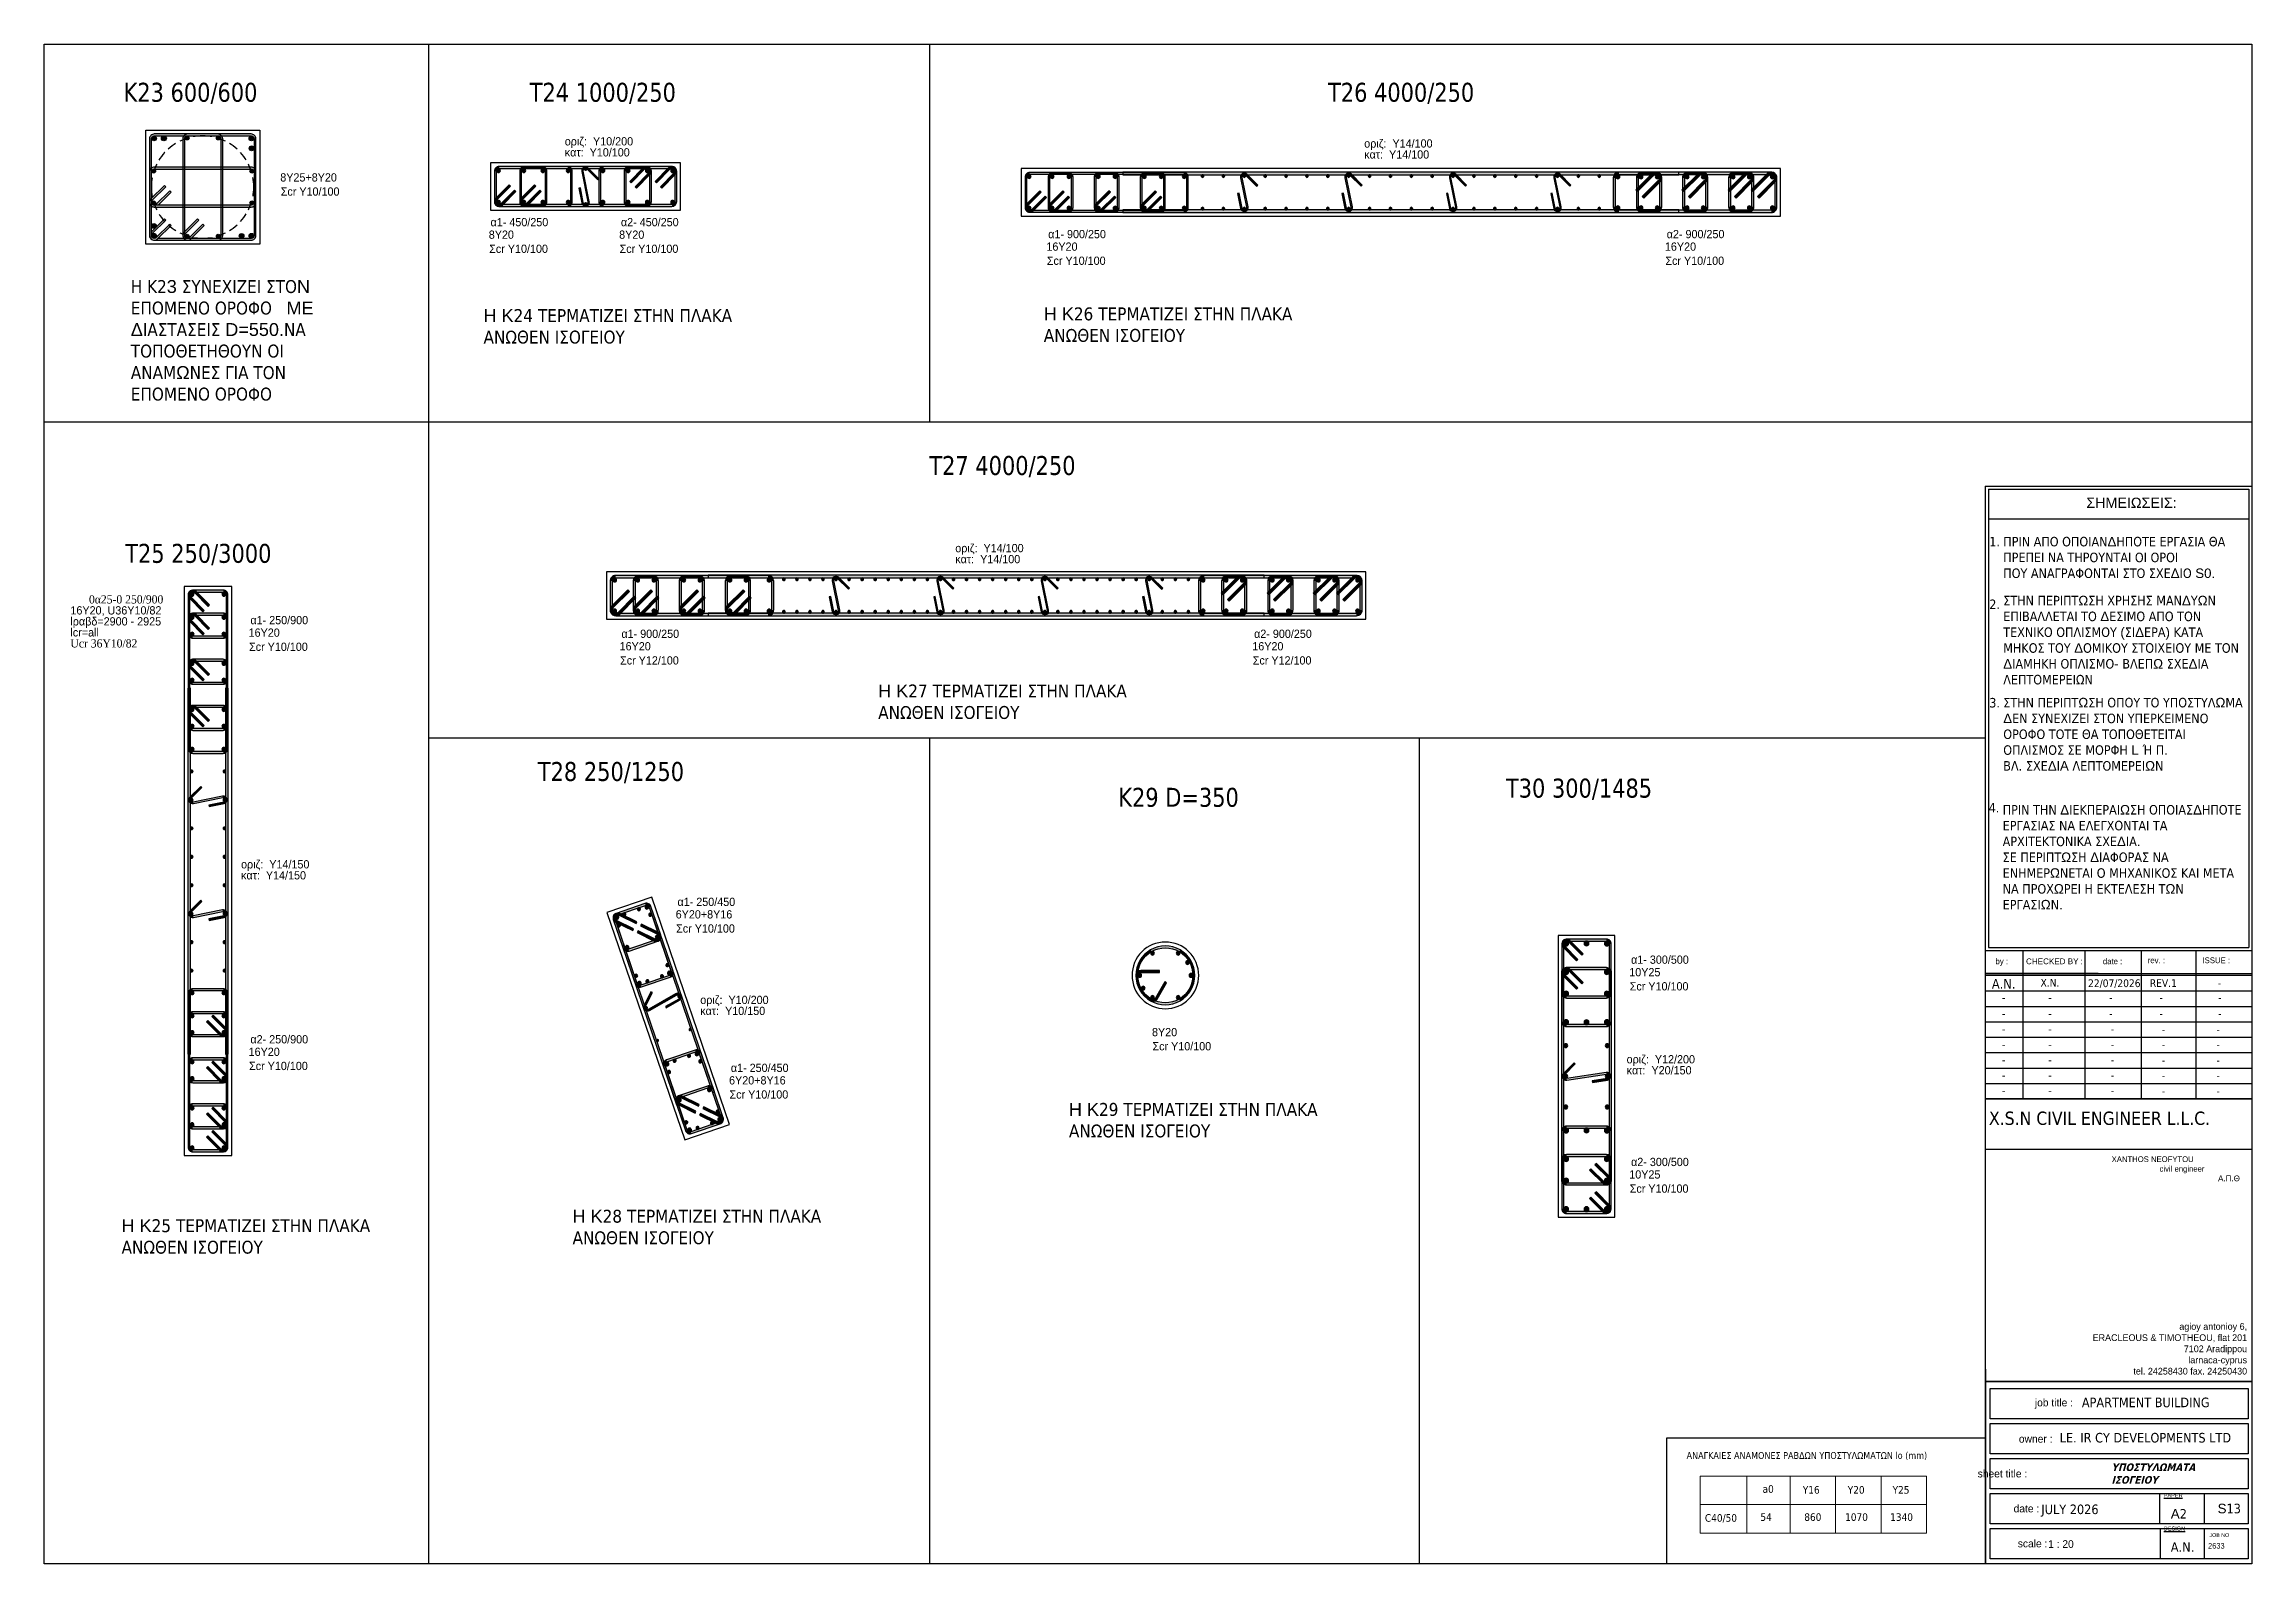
# Model space of a CAD drawing. Header units: millimetres. Extents: x -2171 to 1563, y -1758 to -1505.
# Drawn here: x -1175 to -1116.9, y -1630.3 to -1590.2 of the extents above; entities that cross this region are included whole.
import ezdxf

# ---------------------------------------------------------------- set-up
doc = ezdxf.new("R2010")
doc.units = ezdxf.units.MM
doc.linetypes.add('HIDDEN', pattern=[0.375, 0.25, -0.125])
for name, color, linetype in [('-S-A3 PAGE', 3, 'Continuous'), ('-S_TEXT', 3, 'Continuous'), ('ANOIGMATA', 7, 'Continuous'), ('Col_Det', 7, 'Continuous'), ('Col_Det_1', 7, 'Continuous'), ('Col_Det_Fill', 7, 'Continuous'), ('Geo_Col_Pro_1', 7, 'Continuous'), ('pinakaki', 153, 'Continuous')]:
    doc.layers.add(name, color=color, linetype=linetype)
doc.layers.add('A-ANNO-DIMS', color=1, linetype='Continuous', lineweight=9)
doc.layers.add('TEXT', color=20, linetype='Continuous', lineweight=13)
doc.styles.add('S1Arl22_b_934_161', font='arial.ttf', dxfattribs={"width": 0.933629, "height": 0.002175})
doc.styles.add('S1Arl435_b_934_161', font='arial.ttf', dxfattribs={"width": 0.933629, "height": 0.0435})
doc.styles.add('S1TmsNwRmn435_b_934_161', font='times.ttf', dxfattribs={"width": 0.933629, "height": 0.0435})
doc.styles.get("Standard").update_dxf_attribs({"font": 'tahoma.ttf'})

msp = doc.modelspace()

# ---------------------------------------------------------------- texts
at = {"layer": '-S_TEXT', "ltscale": 5, "attachment_point": 1}
for s, insert, char_height, width in [('{\\fTahoma|b1|i1|c161|p34;\\C7;ΥΠΟΣΤΥΛΩΜΑΤΑ \\fTahoma|b1|i1|c0|p34;\\P\\fTahoma|b1|i1|c161|p34;ΙΣΟΓΕΙΟΥ}', (-1120.5483, -1627.648), 0.2, 4.575107), ('{\\fBankGothic Lt BT|b0|i0|c161|p34;\\C7; 1 : \\fBankGothic Lt BT|b0|i0|c0|p34;2\\fBankGothic Lt BT|b0|i0|c161|p34;0}', (-1122.2927, -1629.6709), 0.201875, 3.338181)]:
    msp.add_mtext(s, dxfattribs=dict(at, insert=insert, char_height=char_height, width=width))
at = {"layer": '-S_TEXT', "ltscale": 5, "insert": (-1117.7531, -1628.7101), "char_height": 0.252344, "attachment_point": 1}
msp.add_mtext_dynamic_manual_height_columns('{\\fArial|b0|i0|c186|p34;S}13', width=10.893157, gutter_width=1, heights=[0], dxfattribs=at)
at = {"color": 2, "char_height": 0.34, "attachment_point": 1}
for s, width, insert in [('Η Κ2{\\fArial|b0|i0|c186|p34;3 }ΣΥΝΕΧΙΖΕΙ ΣΤΟ{\\fArial|b0|i0|c186|p34;N }ΕΠΟΜΕΝΟ ΟΡΟΦΟ   {\\fArial|b0|i0|c186|p34;ME Δ}ΙΑΣΤΑΣΕΙΣ {\\fArial|b0|i0|c186|p34;D=\\fArial|b0|i0|c0|p34;5\\fArial|b0|i0|c186|p34;50.}ΝΑ ΤΟΠΟΘΕΤΗΘΟΥΝ ΟΙ ΑΝΑΜ{\\fArial|b0|i0|c186|p34;Ω}ΝΕΣ ΓΙΑ ΤΟΝ ΕΠΟΜΕΝΟ ΟΡΟΦΟ', 5.474862, (-1172.7163, -1596.4665)), ('{\\fArial|b0|i0|c186|p34;H K}24{\\fArial|b0|i0|c186|p34; }ΤΕΡΜΑΤΙΖΕΙ ΣΤΗΝ ΠΛΑΚΑ ΑΝΩΘΕΝ ΙΣΟΓΕΙΟΥ', 6.634229, (-1163.4259, -1597.2321)), ('{\\fArial|b0|i0|c186|p34;H K}26{\\fArial|b0|i0|c186|p34; }ΤΕΡΜΑΤΙΖΕΙ ΣΤΗΝ ΠΛΑΚΑ ΑΝΩΘΕΝ ΙΣΟΓΕΙΟΥ', 6.634229, (-1148.6689, -1597.1873)), ('{\\fArial|b0|i0|c186|p34;H K}27{\\fArial|b0|i0|c186|p34; }ΤΕΡΜΑΤΙΖΕΙ ΣΤΗΝ ΠΛΑΚΑ ΑΝΩΘΕΝ ΙΣΟΓΕΙΟΥ', 6.634229, (-1153.0308, -1607.1236)), ('{\\fArial|b0|i0|c186|p34;H K}29{\\fArial|b0|i0|c186|p34; }ΤΕΡΜΑΤΙΖΕΙ ΣΤΗΝ ΠΛΑΚΑ ΑΝΩΘΕΝ ΙΣΟΓΕΙΟΥ', 6.634229, (-1148.007, -1618.1496)), ('{\\fArial|b0|i0|c186|p34;H K}28{\\fArial|b0|i0|c186|p34; }ΤΕΡΜΑΤΙΖΕΙ ΣΤΗΝ ΠΛΑΚΑ ΑΝΩΘΕΝ ΙΣΟΓΕΙΟΥ', 6.634229, (-1161.0801, -1620.9639)), ('{\\fArial|b0|i0|c186|p34;H K}25{\\fArial|b0|i0|c186|p34; }ΤΕΡΜΑΤΙΖΕΙ ΣΤΗΝ ΠΛΑΚΑ ΑΝΩΘΕΝ ΙΣΟΓΕΙΟΥ', 6.634229, (-1172.9595, -1621.2132))]:
    msp.add_mtext_dynamic_manual_height_columns(s, width=width, gutter_width=1.7, heights=[0], dxfattribs=dict(at, insert=insert))
at = {"layer": 'Col_Det', "color": 7, "width": 0.933629}
for s, style, p in [('οριζ:  Y10/200', 'S1Arl22_b_934_161', (-1161.2863, -1592.9193)), ('κατ:  Y10/100', 'S1Arl22_b_934_161', (-1161.2863, -1593.2093)), ('οριζ:  Y14/100', 'S1Arl22_b_934_161', (-1140.2298, -1592.9759)), ('κατ:  Y14/100', 'S1Arl22_b_934_161', (-1140.2298, -1593.2659)), ('8Y25+8Y20', 'S1Arl22_b_934_161', (-1168.7794, -1593.8698)), ('Σcr Y10/100', 'S1Arl22_b_934_161', (-1168.7675, -1594.2423)), (' α1- 450/250', 'S1Arl22_b_934_161', (-1163.3199, -1595.0488)), (' α2- 450/250', 'S1Arl22_b_934_161', (-1159.8857, -1595.0488)), ('8Y20', 'S1Arl22_b_934_161', (-1163.2884, -1595.3783)), ('Σcr Y10/100', 'S1Arl22_b_934_161', (-1163.2766, -1595.7508)), ('8Y20', 'S1Arl22_b_934_161', (-1159.8542, -1595.3783)), ('Σcr Y10/100', 'S1Arl22_b_934_161', (-1159.8423, -1595.7508)), ('16Y20', 'S1Arl22_b_934_161', (-1148.6007, -1595.6935)), (' α1- 900/250', 'S1Arl22_b_934_161', (-1148.6321, -1595.3639)), ('16Y20', 'S1Arl22_b_934_161', (-1132.3101, -1595.6935)), (' α2- 900/250', 'S1Arl22_b_934_161', (-1132.3416, -1595.3639)), ('Σcr Y10/100', 'S1Arl22_b_934_161', (-1148.5888, -1596.066)), ('Σcr Y10/100', 'S1Arl22_b_934_161', (-1132.2983, -1596.066)), ('οριζ:  Y14/100', 'S1Arl22_b_934_161', (-1151.0008, -1603.6383)), ('κατ:  Y14/100', 'S1Arl22_b_934_161', (-1151.0008, -1603.9283)), (' 0α25-0 250/900', 'S1TmsNwRmn435_b_934_161', (-1173.8952, -1604.9881)), ('lραβδ=2900 - 2925', 'S1Arl435_b_934_161', (-1174.307, -1605.5681)), ('16Y20, U36Y10/82  ', 'S1Arl435_b_934_161', (-1174.307, -1605.2781)), (' α1- 250/900', 'S1Arl22_b_934_161', (-1169.6451, -1605.5354)), ('Ucr 36Y10/82', 'S1TmsNwRmn435_b_934_161', (-1174.307, -1606.1481)), ('lcr=all', 'S1Arl435_b_934_161', (-1174.307, -1605.8581)), ('16Y20', 'S1Arl22_b_934_161', (-1169.6137, -1605.865)), ('Σcr Y10/100', 'S1Arl22_b_934_161', (-1169.6018, -1606.2375)), ('16Y20', 'S1Arl22_b_934_161', (-1159.8419, -1606.2246)), (' α1- 900/250', 'S1Arl22_b_934_161', (-1159.8734, -1605.8951)), ('16Y20', 'S1Arl22_b_934_161', (-1143.1783, -1606.2246)), (' α2- 900/250', 'S1Arl22_b_934_161', (-1143.2097, -1605.8951)), ('Σcr Y12/100', 'S1Arl22_b_934_161', (-1159.83, -1606.5971)), ('Σcr Y12/100', 'S1Arl22_b_934_161', (-1143.1664, -1606.5971)), ('οριζ:  Y14/150', 'S1Arl22_b_934_161', (-1169.8125, -1611.9694)), ('κατ:  Y14/150', 'S1Arl22_b_934_161', (-1169.8125, -1612.2594)), (' α1- 250/450', 'S1Arl22_b_934_161', (-1158.3964, -1612.9591)), ('6Y20+8Y16', 'S1Arl22_b_934_161', (-1158.3649, -1613.2887)), ('Σcr Y10/100', 'S1Arl22_b_934_161', (-1158.3531, -1613.6612)), ('10Y25', 'S1Arl22_b_934_161', (-1133.249, -1614.812)), (' α1- 300/500', 'S1Arl22_b_934_161', (-1133.2804, -1614.4824)), ('οριζ:  Y10/200', 'S1Arl22_b_934_161', (-1157.718, -1615.542)), ('Σcr Y10/100', 'S1Arl22_b_934_161', (-1133.2371, -1615.1845)), ('κατ:  Y10/150', 'S1Arl22_b_934_161', (-1157.718, -1615.832)), (' α2- 250/900', 'S1Arl22_b_934_161', (-1169.6451, -1616.5806)), ('8Y20', 'S1Arl22_b_934_161', (-1145.8194, -1616.3913)), ('16Y20', 'S1Arl22_b_934_161', (-1169.6137, -1616.9102)), ('Σcr Y10/100', 'S1Arl22_b_934_161', (-1169.6018, -1617.2827)), ('Σcr Y10/100', 'S1Arl22_b_934_161', (-1145.8075, -1616.7638)), ('οριζ:  Y12/200', 'S1Arl22_b_934_161', (-1133.3186, -1617.1069)), ('6Y20+8Y16', 'S1Arl22_b_934_161', (-1156.9592, -1617.6623)), (' α1- 250/450', 'S1Arl22_b_934_161', (-1156.9907, -1617.3327)), ('κατ:  Y20/150', 'S1Arl22_b_934_161', (-1133.3186, -1617.3969)), ('Σcr Y10/100', 'S1Arl22_b_934_161', (-1156.9474, -1618.0348)), ('10Y25', 'S1Arl22_b_934_161', (-1133.249, -1620.1422)), (' α2- 300/500', 'S1Arl22_b_934_161', (-1133.2804, -1619.8126)), ('Σcr Y10/100', 'S1Arl22_b_934_161', (-1133.2371, -1620.5147))]:
    msp.add_text(s, height=0.2175, dxfattribs=dict(at, style=style)).set_placement(p)
at = {"layer": 'pinakaki', "color": 1, "width": 0.933629}
for s, p in [('Κ23 600/600', (-1172.9066, -1591.7679)), ('Τ24 1000/250', (-1162.2094, -1591.7679)), ('Τ26 4000/250', (-1141.1832, -1591.7679)), ('Τ27 4000/250', (-1151.684, -1601.6025)), ('Τ25 250/3000', (-1172.8629, -1603.9171)), ('Τ28 250/1250 ', (-1161.9954, -1609.6653)), ('Κ29 D=350', (-1146.7062, -1610.3455)), ('Τ30 300/1485', (-1136.4976, -1610.1039))]:
    msp.add_text(s, height=0.5, dxfattribs=at).set_placement(p)

# ---------------------------------------------------------------- blocks, each defined once
blk = doc.blocks.new('PINAKAKI')
at = {"layer": '-S-A3 PAGE', "ltscale": 5}
blk.add_line((121995.588, -208359.262), (121988.733, -208359.262), dxfattribs=at)
at = {"color": 0}
for p, q in [((121988.65, -208358.392), (121988.65, -208373.351)), ((121988.65, -208358.392), (121995.67, -208358.392)), ((121988.733, -208358.475), (121988.733, -208370.548)), ((121988.733, -208358.475), (121995.588, -208358.475)), ((121995.588, -208358.475), (121995.588, -208370.548)), ((121995.67, -208358.392), (121995.669, -208370.631)), ((121988.649, -208370.631), (121995.669, -208370.631)), ((121988.732, -208370.548), (121995.587, -208370.548)), ((121989.64, -208370.631), (121989.64, -208374.541)), ((121991.28, -208374.541), (121991.28, -208370.631)), ((121992.766, -208374.541), (121992.766, -208370.631)), ((121994.208, -208374.541), (121994.208, -208370.631)), ((121991.624, -208371.24), (121988.651, -208371.24)), ((121988.651, -208371.24), (121995.67, -208371.24)), ((121995.67, -208371.291), (121988.651, -208371.291)), ((121995.67, -208371.24), (121995.67, -208371.291)), ((121995.67, -208375.87), (121988.651, -208375.87)), ((121988.651, -208381.659), (121988.651, -208386.792)), ((121988.774, -208382.974), (121988.774, -208382.175)), ((121988.774, -208383.895), (121988.774, -208383.096)), ((121988.774, -208384.816), (121988.774, -208384.018)), ((121988.774, -208385.738), (121988.774, -208384.939)), ((121988.774, -208386.659), (121988.774, -208385.861))]:
    blk.add_line(p, q, dxfattribs=at)
at = {"color": 3}
blk.add_line((121995.67, -208372.455), (121995.67, -208374.541), dxfattribs=at)
at = {"color": 0}
for points in [[(121988.651, -208370.631), (121995.67, -208370.631), (121995.67, -208374.541), (121988.651, -208374.541)], [(121988.651, -208370.631), (121995.67, -208370.631), (121995.67, -208374.541), (121988.651, -208374.541)], [(121988.651, -208374.541), (121995.67, -208374.541), (121995.67, -208381.988), (121988.651, -208381.988)], [(121988.651, -208381.988), (121995.67, -208381.988), (121995.67, -208386.792), (121988.651, -208386.792)]]:
    blk.add_lwpolyline(points, close=True, dxfattribs=at)
for points in [[(121988.651, -208371.697), (121995.67, -208371.697)], [(121988.651, -208372.103), (121995.67, -208372.103)], [(121988.651, -208372.51), (121995.67, -208372.51)], [(121988.651, -208372.916), (121995.67, -208372.916)], [(121988.651, -208373.322), (121995.67, -208373.322)], [(121988.651, -208373.728), (121995.67, -208373.728)], [(121988.651, -208374.135), (121995.67, -208374.135)], [(121988.774, -208382.175), (121995.574, -208382.175), (121995.574, -208382.974), (121988.774, -208382.974)], [(121988.774, -208383.096), (121995.574, -208383.096), (121995.574, -208383.895), (121988.774, -208383.895)], [(121988.774, -208384.018), (121995.574, -208384.018), (121995.574, -208384.816), (121988.774, -208384.816)], [(121988.774, -208384.939), (121995.574, -208384.939), (121995.574, -208385.738), (121988.774, -208385.738)], [(121993.239, -208384.939), (121993.239, -208385.738)], [(121994.417, -208384.939), (121994.417, -208385.738)], [(121988.774, -208385.861), (121995.574, -208385.861), (121995.574, -208386.659), (121988.774, -208386.659)], [(121993.259, -208385.861), (121993.259, -208386.659)], [(121994.417, -208385.861), (121994.417, -208386.659)]]:
    blk.add_lwpolyline(points, dxfattribs=at)
blk.add_lwpolyline([(121988.651, -208374.541), (121995.67, -208374.541)])
at = {"layer": '-S_TEXT', "color": 3}
for s, p in [('1.', (121988.755, -208359.983)), ('2.', (121988.755, -208361.633)), ('3.', (121988.755, -208364.226)), ('4.', (121988.739, -208366.994))]:
    blk.add_text(s, height=0.25, dxfattribs=at).set_placement(p)
at = {"layer": '-S_TEXT', "color": 3, "char_height": 0.25, "attachment_point": 1}
for s, insert in [('ΠΡΙΝ ΑΠΟ ΟΠΟΙΑΝ{\\fArial|b0|i0|c186|p34;Δ}ΗΠΟΤΕ ΕΡΓΑΣΙΑ ΘΑ ΠΡΕΠΕΙ ΝΑ ΤΗΡΟΥΝΤΑΙ ΟΙ ΟΡΟΙ\\PΠΟΥ ΑΝΑΓΡΑΦΟΝΤΑΙ ΣΤΟ ΣΧΕ{\\fArial|b0|i0|c186|p34;Δ}ΙΟ {\\fArial|b0|i0|c186|p34;S0.}', (121989.123, -208359.731)), ('ΣΤΗΝ ΠΕΡΙΠΤ{\\fArial|b0|i0|c186|p34;Ω}ΣΗ ΧΡΗΣΗΣ ΜΑΝ{\\fArial|b0|i0|c186|p34;Δ}Υ{\\fArial|b0|i0|c186|p34;Ω}Ν ΕΠΙΒΑΛΛΕΤΑΙ ΤΟ {\\fArial|b0|i0|c186|p34;Δ}ΕΣΙΜΟ ΑΠΟ ΤΟΝ ΤΕΧΝΙΚΟ ΟΠΛΙΣΜΟΥ {\\fArial|b0|i0|c186|p34;(}ΣΙ{\\fArial|b0|i0|c186|p34;Δ}ΕΡΑ{\\fArial|b0|i0|c186|p34;) }ΚΑΤΑ ΜΗΚΟΣ ΤΟΥ {\\fArial|b0|i0|c186|p34;Δ}ΟΜΙΚΟΥ ΣΤΟΙΧΕΙΟΥ ΜΕ ΤΟΝ {\\fArial|b0|i0|c186|p34;Δ}ΙΑΜΗΚΗ ΟΠΛΙΣΜΟ{\\fArial|b0|i0|c186|p34;- }ΒΛΕΠ{\\fArial|b0|i0|c186|p34;Ω }ΣΧΕ{\\fArial|b0|i0|c186|p34;Δ}ΙΑ ΛΕΠΤΟΜΕΡΕΙΩΝ', (121989.123, -208361.284)), ('ΣΤΗΝ ΠΕΡΙΠΤ{\\fArial|b0|i0|c186|p34;Ω}ΣΗ ΟΠΟΥ ΤΟ ΥΠΟΣΤΥΛ{\\fArial|b0|i0|c186|p34;Ω}ΜΑ {\\fArial|b0|i0|c186|p34;Δ}ΕΝ ΣΥΝΕΧΙΖΕΙ ΣΤΟΝ ΥΠΕΡΚΕΙΜΕΝΟ ΟΡΟΦΟ ΤΟΤΕ ΘΑ ΤΟΠΟΘΕΤΕΙΤΑΙ ΟΠΛΙΣΜΟΣ ΣΕ ΜΟΡΦΗ {\\fArial|b0|i0|c186|p34;L }Ή Π{\\fArial|b0|i0|c186|p34;.  \\P}ΒΛ{\\fArial|b0|i0|c186|p34;. }ΣΧΕ{\\fArial|b0|i0|c186|p34;Δ}Ι{\\fArial|b0|i0|c186|p34;A }ΛΕΠΤΟΜΕΡΕΙ{\\fArial|b0|i0|c186|p34;Ω}Ν', (121989.123, -208363.973)), ('ΠΡΙΝ ΤΗΝ {\\fArial|b0|i0|c186|p34;Δ}ΙΕΚΠΕΡΑΙ{\\fArial|b0|i0|c186|p34;Ω}ΣΗ ΟΠΟΙΑΣ{\\fArial|b0|i0|c186|p34;Δ}ΗΠΟΤΕ ΕΡΓΑΣΙΑΣ ΝΑ ΕΛΕΓΧΟΝΤΑΙ ΤΑ ΑΡΧΙΤΕΚΤΟΝΙΚΑ ΣΧΕ{\\fArial|b0|i0|c186|p34;Δ}ΙΑ{\\fArial|b0|i0|c186|p34;.\\P}ΣΕ ΠΕΡΙΠΤ{\\fArial|b0|i0|c186|p34;Ω}ΣΗ {\\fArial|b0|i0|c186|p34;Δ}ΙΑΦΟΡΑΣ ΝΑ ΕΝΗΜΕΡ{\\fArial|b0|i0|c186|p34;Ω}ΝΕΤΑΙ Ο ΜΗΧΑΝΙΚΟΣ ΚΑΙ ΜΕΤΑ ΝΑ ΠΡΟΧ{\\fArial|b0|i0|c186|p34;Ω}ΡΕΙ Η ΕΚΤΕΛΕΣΗ Τ{\\fArial|b0|i0|c186|p34;Ω}Ν ΕΡΓΑΣΙ{\\fArial|b0|i0|c186|p34;Ω}Ν{\\fArial|b0|i0|c186|p34;.}', (121989.107, -208366.797))]:
    blk.add_mtext_dynamic_manual_height_columns(s, width=6.38621, gutter_width=1, heights=[0], dxfattribs=dict(at, insert=insert))
at = {"layer": 'ANOIGMATA', "attachment_point": 1}
for s, insert, char_height, width in [('\\pi4.5494;{\\fBankGothic Lt BT|b0|i0|c0|p34;\\H1.5x;\\C7;XANTHOS NEOFYTOU\\P\\pi5.8103;civil engineer\\P\\pi7.351;\\fArial|b0|i0|c161|p34;Α.Π.Θ}', (121987.429, -208376.054), 0.10094, 7.9171), ('\\pxqr;{\\fBankGothic Lt BT|b0|i0|c161|p34;\\H1.1667x;\\C0;agioy antonioy 6,\\PERACLEOUS & TIMOTHEOU, flat 201\\P7102 Aradippou\\Plarnaca-cyprus\\Ptel. 24258430 fax. 24250430}', (121987.487, -208380.449), 0.15141, 8.05841), ('\\pxqr;{\\fBankGothic Lt BT|b0|i0|c0|p34;\\H1.5x;\\C7; \\H1.3333x; job title :}', (121987.622, -208382.441), 0.10094, 3.33818), ('\\A1;\\pxql;{\\H0.99983x;\\C7;APARTMENT BUILDING  \\H0.75013x;  }', (121991.193, -208382.412), 0.25234, 5.34758), ('\\pxqr;{\\fBankGothic Lt BT|b0|i0|c0|p34;\\H1.5x;\\C7; \\H1.3333x; owner :}', (121987.081, -208383.397), 0.10094, 3.33818), ('\\A1;{\\C7;LE. IR CY DEVELOPMENTS LTD  }', (121990.609, -208383.342), 0.2523, 5.34758), ('{\\fBankGothic Lt BT|b0|i0|c0|p34;\\C7;     sheet title :}', (121988.074, -208384.313), 0.20187, 3.33818), ('\\pxqr;{\\fBankGothic Lt BT|b0|i0|c0|p34;\\C7; date :}', (121986.733, -208385.234), 0.20187, 3.33818), ('{\\fTahoma|b0|i0|c0|p34;\\C7;JULY 2026}', (121990.127, -208385.229), 0.25234, 4.57511), ('\\pxi8.03;{\\fBankGothic Lt BT|b0|i0|c161|p34;\\H0.5x;\\L\\C7;PAPER\\H2x;\\l }', (121991.643, -208384.933), 0.2125, 3.51387), ('\\pxi8.03;{\\fBankGothic Lt BT|b0|i0|c0|p34;\\H0.5x;\\L\\C7;DESIGN\\H2x;\\l }', (121991.643, -208385.808), 0.2125, 3.51387), ('\\pxi8.03;{\\fBankGothic Lt BT|b0|i0|c0|p34;\\C7;JOB NO}', (121993.744, -208385.984), 0.10094, 3.33818), ('\\pxqr;{\\fBankGothic Lt BT|b0|i0|c0|p34;\\C7; scale :}', (121986.947, -208386.155), 0.20187, 3.33818), ('\\pxi8.03;{\\fBankGothic Lt BT|b0|i0|c161|p34;\\C7;2\\fBankGothic Lt BT|b0|i0|c0|p34;633}', (121993.339, -208386.244), 0.14671, 4.85205)]:
    blk.add_mtext(s, dxfattribs=dict(at, insert=insert, char_height=char_height, width=width))
at = {"layer": 'ANOIGMATA', "char_height": 0.25234, "attachment_point": 1}
for s, insert in [('{\\fArial|b0|i0|c186|p34;A}2', (121993.535, -208385.347)), ('A{\\fArial|b0|i0|c186|p34;.}N{\\fArial|b0|i0|c186|p34;.}', (121993.535, -208386.222))]:
    blk.add_mtext_dynamic_manual_height_columns(s, width=10.89316, gutter_width=1, heights=[0], dxfattribs=dict(at, insert=insert))
at = {"layer": 'pinakaki', "ltscale": 0.005, "insert": (121991.31, -208358.698), "char_height": 0.26955, "width": 6.67467, "attachment_point": 1}
blk.add_mtext('{\\fArial|b0|i0|c161|p34;ΣΗΜΕΙΩΣΕΙΣ:}', dxfattribs=at)
at = {"layer": 'TEXT', "color": 0, "attachment_point": 1}
for s, insert, char_height, width in [('\\pxqc;{\\fBankGothic Lt BT|b0|i0|c161|p34;\\C7;by :}', (121988.625, -208370.839), 0.15234, 0.91751), ('\\pxqc;{\\fArial|b0|i0|c186|p34;\\C7;CHECKED BY\\fBankGothic Lt BT|b0|i0|c161|p34; :}', (121989.201, -208370.839), 0.15234, 2.53906), ('\\pxqc;{\\fBankGothic Lt BT|b0|i0|c0|p34;\\C7;date :}', (121990.732, -208370.839), 0.15234, 2.53906), ('{\\fBankGothic Lt BT|b0|i0|c161|p34;\\C7;rev\\fBankGothic Lt BT|b0|i0|c0|p34;.\\fBankGothic Lt BT|b0|i0|c161|p34; :}', (121992.929, -208370.812), 0.152344, 2.53906), ('{\\fBankGothic Lt BT|b0|i0|c0|p34;\\C7;ISSUE\\fBankGothic Lt BT|b0|i0|c161|p34; :}', (121994.371, -208370.812), 0.15234, 2.53906), ('\\pxqc;{\\fTahoma|b0|i0|c0|p34;\\C7;A\\fTahoma|b0|i0|c161|p34;.\\fTahoma|b0|i0|c0|p34;N\\fTahoma|b0|i0|c161|p34;.}', (121988.625, -208371.379), 0.253906, 1.01563), ('\\pxqc;{\\fTahoma|b0|i0|c0|p34;\\H0.8x;\\C7;X.N.}', (121989.084, -208371.379), 0.25391, 2.53906), ('{\\fTahoma|b0|i0|c0|p34;\\C7;22\\fTahoma|b0|i0|c161|p34;/\\fTahoma|b0|i0|c0|p34;07\\fTahoma|b0|i0|c161|p34;/202\\fTahoma|b0|i0|c0|p34;6}', (121991.357, -208371.391), 0.203125, 1.35307), ('\\pxqc;{\\fTahoma|b0|i0|c0|p34;\\H0.8x;\\C7;REV.1}', (121992.706, -208371.388), 0.25391, 1.26753), ('\\pxqc;{\\fTahoma|b0|i0|c0|p34;\\H0.8x;\\C7; \\fTahoma|b0|i0|c161|p34;-}', (121994.148, -208371.388), 0.25391, 1.26753), ('\\pxqc;{\\fTahoma|b0|i0|c0|p34;\\H0.8x;\\C7;-}', (121988.625, -208371.768), 0.25391, 1.01563), ('\\pxqc;{\\fTahoma|b0|i0|c0|p34;\\H0.8x;\\C7;-}', (121989.084, -208371.768), 0.25391, 2.53906), ('\\pxqc;{\\fTahoma|b0|i0|c0|p34;\\H0.8x;\\C7;   -}', (121990.571, -208371.768), 0.25391, 2.53906), ('\\pxqc;{\\fTahoma|b0|i0|c0|p34;\\H0.8x;\\C7;-}', (121992.012, -208371.768), 0.25391, 2.53906), ('\\pxqc;{\\fTahoma|b0|i0|c0|p34;\\H0.8x;\\C7;-}', (121993.558, -208371.768), 0.25391, 2.53906), ('\\pxqc;{\\fTahoma|b0|i0|c0|p34;\\H0.8x;\\C7;-}', (121988.625, -208372.192), 0.25391, 1.01563), ('\\pxqc;{\\fTahoma|b0|i0|c0|p34;\\H0.8x;\\C7;-}', (121989.084, -208372.192), 0.25391, 2.53906), ('\\pxqc;{\\fTahoma|b0|i0|c0|p34;\\H0.8x;\\C7;   -}', (121990.571, -208372.192), 0.25391, 2.53906), ('\\pxqc;{\\fTahoma|b0|i0|c0|p34;\\H0.8x;\\C7;-}', (121992.012, -208372.192), 0.25391, 2.53906), ('\\pxqc;{\\fTahoma|b0|i0|c0|p34;\\H0.8x;\\C7;-}', (121993.558, -208372.192), 0.25391, 2.53906), ('\\pxqc;{\\fTahoma|b0|i0|c0|p34;\\H0.8x;\\C7;-}', (121988.625, -208372.598), 0.25391, 1.01563), ('\\pxqc;{\\fTahoma|b0|i0|c0|p34;\\H0.8x;\\C7;-}', (121988.625, -208373.004), 0.25391, 1.01563), ('\\pxqc;{\\fTahoma|b0|i0|c0|p34;\\H0.8x;\\C7;-}', (121989.084, -208372.598), 0.25391, 2.53906), ('\\pxqc;{\\fTahoma|b0|i0|c0|p34;\\H0.8x;\\C7;-}', (121989.084, -208373.004), 0.25391, 2.53906), ('\\pxqc;{\\fTahoma|b0|i0|c0|p34;\\H0.8x;\\C7;-}', (121990.732, -208372.598), 0.25391, 2.53906), ('\\pxqc;{\\fTahoma|b0|i0|c0|p34;\\H0.8x;\\C7;-}', (121990.732, -208373.004), 0.25391, 2.53906), ('\\pxqc;{\\fTahoma|b0|i0|c161|p34;\\H0.8x;\\C7;-}', (121992.706, -208372.607), 0.25391, 1.26753), ('\\pxqc;{\\fTahoma|b0|i0|c161|p34;\\H0.8x;\\C7;-}', (121992.706, -208373.013), 0.25391, 1.26753), ('\\pxqc;{\\fTahoma|b0|i0|c161|p34;\\H0.8x;\\C7;-}', (121994.148, -208372.607), 0.25391, 1.26753), ('\\pxqc;{\\fTahoma|b0|i0|c161|p34;\\H0.8x;\\C7;-}', (121994.148, -208373.013), 0.25391, 1.26753), ('\\pxqc;{\\fTahoma|b0|i0|c0|p34;\\H0.8x;\\C7;-}', (121988.625, -208373.41), 0.25391, 1.01563), ('\\pxqc;{\\fTahoma|b0|i0|c0|p34;\\H0.8x;\\C7;-}', (121989.084, -208373.41), 0.25391, 2.53906), ('\\pxqc;{\\fTahoma|b0|i0|c0|p34;\\H0.8x;\\C7;-}', (121990.732, -208373.41), 0.25391, 2.53906), ('\\pxqc;{\\fTahoma|b0|i0|c161|p34;\\H0.8x;\\C7;-}', (121992.706, -208373.419), 0.25391, 1.26753), ('\\pxqc;{\\fTahoma|b0|i0|c161|p34;\\H0.8x;\\C7;-}', (121994.148, -208373.419), 0.25391, 1.26753), ('\\pxqc;{\\fTahoma|b0|i0|c0|p34;\\H0.8x;\\C7;-}', (121988.625, -208373.817), 0.25391, 1.01563), ('\\pxqc;{\\fTahoma|b0|i0|c0|p34;\\H0.8x;\\C7;-}', (121988.625, -208374.223), 0.25391, 1.01563), ('\\pxqc;{\\fTahoma|b0|i0|c0|p34;\\H0.8x;\\C7;-}', (121989.084, -208373.817), 0.25391, 2.53906), ('\\pxqc;{\\fTahoma|b0|i0|c0|p34;\\H0.8x;\\C7;-}', (121989.084, -208374.223), 0.25391, 2.53906), ('\\pxqc;{\\fTahoma|b0|i0|c0|p34;\\H0.8x;\\C7;-}', (121990.732, -208373.817), 0.25391, 2.53906), ('\\pxqc;{\\fTahoma|b0|i0|c0|p34;\\H0.8x;\\C7;-}', (121990.732, -208374.223), 0.25391, 2.53906), ('\\pxqc;{\\fTahoma|b0|i0|c161|p34;\\H0.8x;\\C7;-}', (121992.706, -208373.826), 0.25391, 1.26753), ('\\pxqc;{\\fTahoma|b0|i0|c161|p34;\\H0.8x;\\C7;-}', (121992.706, -208374.232), 0.25391, 1.26753), ('\\pxqc;{\\fTahoma|b0|i0|c161|p34;\\H0.8x;\\C7;-}', (121994.148, -208373.826), 0.25391, 1.26753), ('\\pxqc;{\\fTahoma|b0|i0|c161|p34;\\H0.8x;\\C7;-}', (121994.148, -208374.232), 0.25391, 1.26753), ('X.S.N CIVIL ENGINEER L.L.C.\\P', (121988.746, -208374.875), 0.35, 6.92207)]:
    blk.add_mtext(s, dxfattribs=dict(at, insert=insert, char_height=char_height, width=width))
at = {"layer": 'TEXT', "insert": (121992.706, -208371.388), "char_height": 0.25391, "width": 1.26753, "attachment_point": 1}
blk.add_mtext('{\\fTahoma|b0|i0|c0|p34;\\H0.8x;\\C7; }', dxfattribs=at)
blk = doc.blocks.new('A$C2c4623ba')
for p, q in [((0.358, 1.5), (0.358, 0)), ((0.358, 1.5), (6.317, 1.5)), ((1.584, 1.5), (1.584, 0)), ((2.732, 1.5), (2.732, 0)), ((3.922, 1.5), (3.922, 0)), ((5.13, 1.5), (5.13, 0)), ((6.317, 1.5), (6.317, 0)), ((0.358, 0.75), (6.317, 0.75)), ((0.358, 0.75), (6.317, 0.75)), ((0.358, 0.75), (6.317, 0.75)), ((0.358, 0), (6.317, 0)), ((0.358, 0), (6.317, 0))]:
    blk.add_line(p, q)
for s, height, p in [('ΑΝΑΓΚΑΙΕΣ ΑΝΑΜΟΝΕΣ ΡΑΒΔΩΝ ΥΠΟΣΤΥΛΩΜΑΤΩΝ lo (mm)', 0.18, (0, 1.955)), ('a0', 0.2, (2.003, 1.062)), ('Y16', 0.2, (3.062, 1.039)), ('Y20', 0.2, (4.245, 1.039)), ('Y25', 0.2, (5.427, 1.039)), ('C40/50', 0.2, (0.484, 0.3)), ('54', 0.2, (1.945, 0.322)), ('860', 0.2, (3.101, 0.322)), ('1070', 0.2, (4.176, 0.322)), ('1340', 0.2, (5.363, 0.322))]:
    blk.add_text(s, height=height).set_placement(p)

# ---------------------------------------------------------------- hatches: boundary and pattern name
at = {"layer": 'Col_Det_Fill', "ltscale": 0.5, "transparency": 33554572}
h = msp.add_hatch(color=7, dxfattribs=at)
h.dxf.hatch_style = 1
h.paths.add_polyline_path([(-1169.5464, -1592.667, -0.4142136), (-1169.4714, -1592.742), (-1169.4714, -1595.293, -0.4142136), (-1169.5464, -1595.368), (-1171.9956, -1595.368), (-1172.009, -1595.3814, -0.1989124), (-1172.0974, -1595.418), (-1169.5464, -1595.418, 0.4142136), (-1169.4214, -1595.293), (-1169.4214, -1592.742, 0.4142136), (-1169.5464, -1592.617), (-1172.0974, -1592.617, 0.4142136), (-1172.2224, -1592.742), (-1172.2224, -1595.293, 0.7207592), (-1171.9974, -1595.368), (-1171.9956, -1595.368), (-1171.6555, -1595.0278), (-1171.6908, -1594.9925), (-1172.0444, -1595.346, -0.6681786), (-1172.1724, -1595.293), (-1172.1724, -1592.742, -0.4142136), (-1172.0974, -1592.667)])
h.paths.add_polyline_path([(-1171.7969, -1594.8864), (-1171.8322, -1594.8511), (-1172.1724, -1595.1912), (-1172.1724, -1595.293, -0.1989124), (-1172.1504, -1595.24)], flags=17)
h = msp.add_hatch(color=7, dxfattribs=at)
h.dxf.hatch_style = 1
h.paths.add_polyline_path([(-1171.2219, -1592.617, 0.4142136), (-1171.3469, -1592.742), (-1171.3469, -1595.293, -0.1989124), (-1171.3103, -1595.2046), (-1171.2969, -1595.1912), (-1171.2969, -1592.742, -0.4142136), (-1171.2219, -1592.667), (-1170.4219, -1592.667, -0.4142136), (-1170.3469, -1592.742), (-1170.3469, -1595.293, -0.4142136), (-1170.4219, -1595.368), (-1171.1201, -1595.368), (-1171.1335, -1595.3814, -0.1989124), (-1171.2219, -1595.418), (-1170.4219, -1595.418, 0.4142136), (-1170.2969, -1595.293), (-1170.2969, -1592.742, 0.4142136), (-1170.4219, -1592.617)])
h.paths.add_polyline_path([(-1171.1335, -1595.3814), (-1171.1201, -1595.368), (-1171.2219, -1595.368, -0.4142136), (-1171.2969, -1595.293), (-1171.2969, -1595.1912), (-1171.3103, -1595.2046, 0.6681786), (-1171.2219, -1595.418, 0.1989124)])
h.paths.add_polyline_path([(-1170.9214, -1594.8864), (-1170.9567, -1594.8511), (-1171.2969, -1595.1912), (-1171.2969, -1595.293, -0.1989124), (-1171.2749, -1595.24)], flags=17)
h.paths.add_polyline_path([(-1170.78, -1595.0278), (-1170.8153, -1594.9925), (-1171.1689, -1595.346, -0.1989124), (-1171.2219, -1595.368), (-1171.1201, -1595.368)], flags=17)
at = {"layer": 'Col_Det_Fill'}
h = msp.add_hatch(color=12, dxfattribs=at)
edge = h.paths.add_edge_path()
edge.add_arc((-1172.1057, -1592.7337), 0.0625, 0, 360)
h = msp.add_hatch(color=133, dxfattribs=at)
edge = h.paths.add_edge_path()
edge.add_arc((-1171.8442, -1592.73), 0.065, 0, 360)
h = msp.add_hatch(color=56, dxfattribs=at)
edge = h.paths.add_edge_path()
edge.add_arc((-1171.2324, -1592.7248), 0.05, 0, 360)
h = msp.add_hatch(color=56, dxfattribs=at)
edge = h.paths.add_edge_path()
edge.add_arc((-1170.4112, -1592.7248), 0.05, 0, 360)
h = msp.add_hatch(color=12, dxfattribs=at)
edge = h.paths.add_edge_path()
edge.add_arc((-1169.5381, -1592.7337), 0.0625, 0, 360)
h = msp.add_hatch(color=133, dxfattribs=at)
edge = h.paths.add_edge_path()
edge.add_arc((-1169.5344, -1592.9952), 0.0625, 0, 360)
at = {"layer": 'Col_Det_Fill', "ltscale": 0.5, "transparency": 33554572}
h = msp.add_hatch(color=7, dxfattribs=at)
h.dxf.hatch_style = 1
h.paths.add_polyline_path([(-1172.0974, -1593.4925, 0.4142136), (-1172.2224, -1593.6175), (-1172.2224, -1594.4175, -0.1989124), (-1172.1858, -1594.3291), (-1172.1724, -1594.3157), (-1172.1724, -1593.6175, -0.4142136), (-1172.0974, -1593.5425), (-1169.5464, -1593.5425, -0.4142136), (-1169.4714, -1593.6175), (-1169.4714, -1594.4175, -0.4142136), (-1169.5464, -1594.4925), (-1172.0974, -1594.4925, -0.6681786), (-1172.1504, -1594.3645), (-1171.7969, -1594.0109), (-1171.8322, -1593.9756), (-1172.1858, -1594.3291, 0.6681786), (-1172.0974, -1594.5425), (-1169.5464, -1594.5425, 0.4142136), (-1169.4214, -1594.4175), (-1169.4214, -1593.6175, 0.4142136), (-1169.5464, -1593.4925)])
h.paths.add_polyline_path([(-1171.6555, -1594.1523), (-1171.6908, -1594.117), (-1172.0444, -1594.4705, -0.1989124), (-1172.0974, -1594.4925), (-1171.9956, -1594.4925)], flags=17)
at = {"layer": 'Col_Det_Fill'}
h = msp.add_hatch(color=56, dxfattribs=at)
edge = h.paths.add_edge_path()
edge.add_arc((-1172.1146, -1593.5975), 0.05, 0, 360)
h = msp.add_hatch(color=56, dxfattribs=at)
edge = h.paths.add_edge_path()
edge.add_arc((-1169.5292, -1593.5975), 0.05, 0, 360)
for color, points in [(252, [(-1163.0139, -1593.5252), (-1163.0139, -1593.4752, 0.4142136), (-1163.1389, -1593.6002), (-1163.0889, -1593.6002, -0.4142136)]), (252, [(-1163.0889, -1593.6002), (-1163.1389, -1593.6002), (-1163.1389, -1594.4002), (-1163.0889, -1594.4002)]), (12, [(-1163.0816, -1593.5825, 0.4142136), (-1163.0316, -1593.6325, 0.4142136), (-1162.9816, -1593.5825, 0.4142136), (-1163.0316, -1593.5325, 0.4142136)]), (252, [(-1161.2139, -1593.5252), (-1161.2139, -1593.4752), (-1163.0139, -1593.4752), (-1163.0139, -1593.5252)]), (252, [(-1162.3472, -1593.5252), (-1162.3472, -1593.4752, 0.4142136), (-1162.4722, -1593.6002), (-1162.4222, -1593.6002, -0.4142136)]), (252, [(-1162.4222, -1593.6002), (-1162.4722, -1593.6002), (-1162.4722, -1594.4002), (-1162.4222, -1594.4002)]), (56, [(-1162.4149, -1593.5825, 0.4142136), (-1162.3649, -1593.6325, 0.4142136), (-1162.3149, -1593.5825, 0.4142136), (-1162.3649, -1593.5325, 0.4142136)]), (252, [(-1161.8806, -1593.5252), (-1161.8806, -1593.4752), (-1162.3472, -1593.4752), (-1162.3472, -1593.5252)]), (252, [(-1159.1874, -1593.5252), (-1159.1874, -1593.4752), (-1162.2904, -1593.4752), (-1162.2904, -1593.5252)]), (56, [(-1161.9129, -1593.5825, 0.4142136), (-1161.8629, -1593.6325, 0.4142136), (-1161.8129, -1593.5825, 0.4142136), (-1161.8629, -1593.5325, 0.4142136)]), (252, [(-1161.8056, -1593.6002), (-1161.7556, -1593.6002, 0.4142136), (-1161.8806, -1593.4752), (-1161.8806, -1593.5252, -0.4142136)]), (252, [(-1161.8056, -1594.4002), (-1161.7556, -1594.4002), (-1161.7556, -1593.6002), (-1161.8056, -1593.6002)]), (12, [(-1161.2462, -1593.5825, 0.4142136), (-1161.1962, -1593.6325, 0.4142136), (-1161.1462, -1593.5825, 0.4142136), (-1161.1962, -1593.5325, 0.4142136)]), (252, [(-1161.1389, -1593.6002), (-1161.0889, -1593.6002, 0.4142136), (-1161.2139, -1593.4752), (-1161.2139, -1593.5252, -0.4142136)]), (252, [(-1161.1389, -1594.4002), (-1161.0889, -1594.4002), (-1161.0889, -1593.6002), (-1161.1389, -1593.6002)]), (252, [(-1160.837, -1593.6044), (-1160.7978, -1593.5967, -0.7407348), (-1160.6965, -1593.5427), (-1160.6682, -1593.5145, 0.7407348)]), (252, [(-1160.68, -1594.4036), (-1160.6408, -1594.3959), (-1160.7978, -1593.5967), (-1160.837, -1593.6044)]), (133, [(-1160.7639, -1593.5502, 0.4142136), (-1160.7389, -1593.5752, 0.4142136), (-1160.7139, -1593.5502, 0.4142136), (-1160.7389, -1593.5252, 0.4142136)]), (252, [(-1160.6682, -1593.5145), (-1160.6965, -1593.5427), (-1160.4136, -1593.8256), (-1160.3853, -1593.7973)]), (252, [(-1160.2639, -1593.5252), (-1160.2639, -1593.4752, 0.4142136), (-1160.3889, -1593.6002), (-1160.3389, -1593.6002, -0.4142136)]), (252, [(-1160.3389, -1593.6002), (-1160.3889, -1593.6002), (-1160.3889, -1594.4002), (-1160.3389, -1594.4002)]), (12, [(-1160.2316, -1593.5825, 0.4142136), (-1160.2816, -1593.5325, 0.4142136), (-1160.3316, -1593.5825, 0.4142136), (-1160.2816, -1593.6325, 0.4142136)]), (252, [(-1158.4639, -1593.5252), (-1158.4639, -1593.4752), (-1160.2639, -1593.4752), (-1160.2639, -1593.5252)]), (252, [(-1159.5972, -1593.5252), (-1159.5972, -1593.4752, 0.4142136), (-1159.7222, -1593.6002), (-1159.6722, -1593.6002, -0.4142136)]), (252, [(-1159.6722, -1593.6002), (-1159.7222, -1593.6002), (-1159.7222, -1594.4002), (-1159.6722, -1594.4002)]), (56, [(-1159.5649, -1593.5825, 0.4142136), (-1159.6149, -1593.5325, 0.4142136), (-1159.6649, -1593.5825, 0.4142136), (-1159.6149, -1593.6325, 0.4142136)]), (252, [(-1159.1306, -1593.5252), (-1159.1306, -1593.4752), (-1159.5972, -1593.4752), (-1159.5972, -1593.5252)]), (252, [(-1159.1836, -1593.5471), (-1159.219, -1593.5118), (-1159.5725, -1593.8653), (-1159.5372, -1593.9007)]), (252, [(-1159.4311, -1594.0067), (-1159.3957, -1594.0421), (-1159.0422, -1593.6886), (-1159.0775, -1593.6532)]), (252, [(-1159.0556, -1593.6002), (-1159.0056, -1593.6002, 0.6681786), (-1159.219, -1593.5118), (-1159.1836, -1593.5471, -0.6681786)]), (56, [(-1159.0629, -1593.5825, 0.4142136), (-1159.1129, -1593.5325, 0.4142136), (-1159.1629, -1593.5825, 0.4142136), (-1159.1129, -1593.6325, 0.4142136)]), (252, [(-1159.0775, -1593.6532), (-1159.0422, -1593.6886, 0.6681786), (-1159.1306, -1593.4752), (-1159.1306, -1593.5252, -0.6681786)]), (252, [(-1159.0556, -1594.4002), (-1159.0056, -1594.4002), (-1159.0056, -1593.6002), (-1159.0556, -1593.6002)]), (252, [(-1158.5169, -1593.5471), (-1158.5523, -1593.5118), (-1158.9058, -1593.8653), (-1158.8705, -1593.9007)]), (252, [(-1158.7644, -1594.0067), (-1158.7291, -1594.0421), (-1158.3755, -1593.6886), (-1158.4109, -1593.6532)]), (252, [(-1158.3889, -1593.6002), (-1158.3389, -1593.6002, 0.6681786), (-1158.5523, -1593.5118), (-1158.5169, -1593.5471, -0.6681786)]), (12, [(-1158.3962, -1593.5825, 0.4142136), (-1158.4462, -1593.5325, 0.4142136), (-1158.4962, -1593.5825, 0.4142136), (-1158.4462, -1593.6325, 0.4142136)]), (252, [(-1158.4109, -1593.6532), (-1158.3755, -1593.6886, 0.6681786), (-1158.4639, -1593.4752), (-1158.4639, -1593.5252, -0.6681786)]), (252, [(-1158.3889, -1594.4002), (-1158.3389, -1594.4002), (-1158.3389, -1593.6002), (-1158.3889, -1593.6002)]), (252, [(-1149.0388, -1593.6797), (-1149.0388, -1593.6297, 0.4142136), (-1149.1638, -1593.7547), (-1149.1138, -1593.7547, -0.4142136)]), (252, [(-1149.1138, -1593.7547), (-1149.1638, -1593.7547), (-1149.1638, -1594.5547), (-1149.1138, -1594.5547)]), (12, [(-1149.1065, -1593.737, 0.4142136), (-1149.0565, -1593.787, 0.4142136), (-1149.0065, -1593.737, 0.4142136), (-1149.0565, -1593.687, 0.4142136)]), (252, [(-1144.9888, -1593.6797), (-1144.9888, -1593.6297), (-1149.0388, -1593.6297), (-1149.0388, -1593.6797)]), (252, [(-1148.4316, -1593.6797), (-1148.4316, -1593.6297, 0.4142136), (-1148.5566, -1593.7547), (-1148.5066, -1593.7547, -0.4142136)]), (252, [(-1148.5066, -1593.7547), (-1148.5566, -1593.7547), (-1148.5566, -1594.5547), (-1148.5066, -1594.5547)]), (56, [(-1148.4993, -1593.737, 0.4142136), (-1148.4493, -1593.787, 0.4142136), (-1148.3993, -1593.737, 0.4142136), (-1148.4493, -1593.687, 0.4142136)]), (252, [(-1148.0245, -1593.6797), (-1148.0245, -1593.6297), (-1148.4316, -1593.6297), (-1148.4316, -1593.6797)]), (56, [(-1148.0568, -1593.737, 0.4142136), (-1148.0068, -1593.787, 0.4142136), (-1147.9568, -1593.737, 0.4142136), (-1148.0068, -1593.687, 0.4142136)]), (252, [(-1147.9495, -1593.7547), (-1147.8995, -1593.7547, 0.4142136), (-1148.0245, -1593.6297), (-1148.0245, -1593.6797, -0.4142136)]), (252, [(-1147.9495, -1594.5547), (-1147.8995, -1594.5547), (-1147.8995, -1593.7547), (-1147.9495, -1593.7547)]), (252, [(-1147.2174, -1593.6797), (-1147.2174, -1593.6297, 0.4142136), (-1147.3424, -1593.7547), (-1147.2924, -1593.7547, -0.4142136)]), (252, [(-1147.2924, -1593.7547), (-1147.3424, -1593.7547), (-1147.3424, -1594.5547), (-1147.2924, -1594.5547)]), (56, [(-1147.285, -1593.737, 0.4142136), (-1147.235, -1593.787, 0.4142136), (-1147.185, -1593.737, 0.4142136), (-1147.235, -1593.687, 0.4142136)]), (252, [(-1146.8102, -1593.6797), (-1146.8102, -1593.6297), (-1147.2174, -1593.6297), (-1147.2174, -1593.6797)]), (56, [(-1146.8425, -1593.737, 0.4142136), (-1146.7925, -1593.787, 0.4142136), (-1146.7425, -1593.737, 0.4142136), (-1146.7925, -1593.687, 0.4142136)]), (252, [(-1146.7352, -1593.7547), (-1146.6852, -1593.7547, 0.4142136), (-1146.8102, -1593.6297), (-1146.8102, -1593.6797, -0.4142136)]), (252, [(-1146.7352, -1594.5547), (-1146.6852, -1594.5547), (-1146.6852, -1593.7547), (-1146.7352, -1593.7547)]), (252, [(-1131.9414, -1593.6897), (-1131.9414, -1593.6197), (-1146.5861, -1593.6197), (-1146.5861, -1593.6897)]), (252, [(-1146.0031, -1593.6797), (-1146.0031, -1593.6297, 0.4142136), (-1146.1281, -1593.7547), (-1146.0781, -1593.7547, -0.4142136)]), (252, [(-1146.0781, -1593.7547), (-1146.1281, -1593.7547), (-1146.1281, -1594.5547), (-1146.0781, -1594.5547)]), (56, [(-1146.0707, -1593.737, 0.4142136), (-1146.0207, -1593.787, 0.4142136), (-1145.9707, -1593.737, 0.4142136), (-1146.0207, -1593.687, 0.4142136)]), (252, [(-1145.5959, -1593.6797), (-1145.5959, -1593.6297), (-1146.0031, -1593.6297), (-1146.0031, -1593.6797)]), (56, [(-1145.6282, -1593.737, 0.4142136), (-1145.5782, -1593.787, 0.4142136), (-1145.5282, -1593.737, 0.4142136), (-1145.5782, -1593.687, 0.4142136)]), (252, [(-1145.5209, -1593.7547), (-1145.4709, -1593.7547, 0.4142136), (-1145.5959, -1593.6297), (-1145.5959, -1593.6797, -0.4142136)]), (252, [(-1145.5209, -1594.5547), (-1145.4709, -1594.5547), (-1145.4709, -1593.7547), (-1145.5209, -1593.7547)]), (12, [(-1145.0211, -1593.737, 0.4142136), (-1144.9711, -1593.787, 0.4142136), (-1144.9211, -1593.737, 0.4142136), (-1144.9711, -1593.687, 0.4142136)]), (252, [(-1144.9138, -1593.7547), (-1144.8638, -1593.7547, 0.4142136), (-1144.9888, -1593.6297), (-1144.9888, -1593.6797, -0.4142136)]), (252, [(-1144.9138, -1594.5547), (-1144.8638, -1594.5547), (-1144.8638, -1593.7547), (-1144.9138, -1593.7547)]), (133, [(-1144.5233, -1593.7247, 0.4142136), (-1144.4883, -1593.7597, 0.4142136), (-1144.4533, -1593.7247, 0.4142136), (-1144.4883, -1593.6897, 0.4142136)]), (133, [(-1143.9734, -1593.7247, 0.4142136), (-1143.9384, -1593.7597, 0.4142136), (-1143.9034, -1593.7247, 0.4142136), (-1143.9384, -1593.6897, 0.4142136)]), (252, [(-1143.4864, -1593.7694), (-1143.4472, -1593.7615, -0.7426155), (-1143.346, -1593.7073), (-1143.3177, -1593.679, 0.7426155)]), (252, [(-1143.3296, -1594.5478), (-1143.2904, -1594.5399), (-1143.4472, -1593.7615), (-1143.4864, -1593.7694)]), (133, [(-1143.4234, -1593.7247, 0.4142136), (-1143.3884, -1593.7597, 0.4142136), (-1143.3534, -1593.7247, 0.4142136), (-1143.3884, -1593.6897, 0.4142136)]), (252, [(-1143.3177, -1593.679), (-1143.346, -1593.7073), (-1143.0631, -1593.9901), (-1143.0349, -1593.9618)]), (133, [(-1142.8735, -1593.7247, 0.4142136), (-1142.8385, -1593.7597, 0.4142136), (-1142.8035, -1593.7247, 0.4142136), (-1142.8385, -1593.6897, 0.4142136)]), (133, [(-1142.3235, -1593.7247, 0.4142136), (-1142.2885, -1593.7597, 0.4142136), (-1142.2535, -1593.7247, 0.4142136), (-1142.2885, -1593.6897, 0.4142136)]), (133, [(-1141.7736, -1593.7247, 0.4142136), (-1141.7386, -1593.7597, 0.4142136), (-1141.7036, -1593.7247, 0.4142136), (-1141.7386, -1593.6897, 0.4142136)]), (133, [(-1141.2236, -1593.7247, 0.4142136), (-1141.1886, -1593.7597, 0.4142136), (-1141.1536, -1593.7247, 0.4142136), (-1141.1886, -1593.6897, 0.4142136)]), (252, [(-1140.7367, -1593.7694), (-1140.6975, -1593.7615, -0.7426155), (-1140.5962, -1593.7073), (-1140.5679, -1593.679, 0.7426155)]), (252, [(-1140.5798, -1594.5478), (-1140.5406, -1594.5399), (-1140.6975, -1593.7615), (-1140.7367, -1593.7694)]), (133, [(-1140.6737, -1593.7247, 0.4142136), (-1140.6387, -1593.7597, 0.4142136), (-1140.6037, -1593.7247, 0.4142136), (-1140.6387, -1593.6897, 0.4142136)]), (252, [(-1140.5679, -1593.679), (-1140.5962, -1593.7073), (-1140.3134, -1593.9901), (-1140.2851, -1593.9618)]), (133, [(-1140.1237, -1593.7247, 0.4142136), (-1140.0887, -1593.7597, 0.4142136), (-1140.0537, -1593.7247, 0.4142136), (-1140.0887, -1593.6897, 0.4142136)]), (133, [(-1139.5738, -1593.7247, 0.4142136), (-1139.5388, -1593.7597, 0.4142136), (-1139.5038, -1593.7247, 0.4142136), (-1139.5388, -1593.6897, 0.4142136)]), (133, [(-1139.0238, -1593.7247, 0.4142136), (-1138.9888, -1593.7597, 0.4142136), (-1138.9538, -1593.7247, 0.4142136), (-1138.9888, -1593.6897, 0.4142136)]), (133, [(-1138.4739, -1593.7247, 0.4142136), (-1138.4389, -1593.7597, 0.4142136), (-1138.4039, -1593.7247, 0.4142136), (-1138.4389, -1593.6897, 0.4142136)]), (252, [(-1137.9869, -1593.7694), (-1137.9477, -1593.7615, -0.7426155), (-1137.8465, -1593.7073), (-1137.8182, -1593.679, 0.7426155)]), (252, [(-1137.8301, -1594.5478), (-1137.7909, -1594.5399), (-1137.9477, -1593.7615), (-1137.9869, -1593.7694)]), (133, [(-1137.9239, -1593.7247, 0.4142136), (-1137.8889, -1593.7597, 0.4142136), (-1137.8539, -1593.7247, 0.4142136), (-1137.8889, -1593.6897, 0.4142136)]), (252, [(-1137.8182, -1593.679), (-1137.8465, -1593.7073), (-1137.5636, -1593.9901), (-1137.5354, -1593.9618)]), (133, [(-1137.374, -1593.7247, 0.4142136), (-1137.339, -1593.7597, 0.4142136), (-1137.304, -1593.7247, 0.4142136), (-1137.339, -1593.6897, 0.4142136)]), (133, [(-1136.824, -1593.7247, 0.4142136), (-1136.789, -1593.7597, 0.4142136), (-1136.754, -1593.7247, 0.4142136), (-1136.789, -1593.6897, 0.4142136)]), (133, [(-1136.2741, -1593.7247, 0.4142136), (-1136.2391, -1593.7597, 0.4142136), (-1136.2041, -1593.7247, 0.4142136), (-1136.2391, -1593.6897, 0.4142136)]), (133, [(-1135.7241, -1593.7247, 0.4142136), (-1135.6891, -1593.7597, 0.4142136), (-1135.6541, -1593.7247, 0.4142136), (-1135.6891, -1593.6897, 0.4142136)]), (252, [(-1135.2372, -1593.7694), (-1135.198, -1593.7615, -0.7426155), (-1135.0967, -1593.7073), (-1135.0684, -1593.679, 0.7426155)]), (252, [(-1135.0803, -1594.5478), (-1135.0411, -1594.5399), (-1135.198, -1593.7615), (-1135.2372, -1593.7694)]), (133, [(-1135.1742, -1593.7247, 0.4142136), (-1135.1392, -1593.7597, 0.4142136), (-1135.1042, -1593.7247, 0.4142136), (-1135.1392, -1593.6897, 0.4142136)]), (252, [(-1135.0684, -1593.679), (-1135.0967, -1593.7073), (-1134.8139, -1593.9901), (-1134.7856, -1593.9618)]), (133, [(-1134.6242, -1593.7247, 0.4142136), (-1134.5892, -1593.7597, 0.4142136), (-1134.5542, -1593.7247, 0.4142136), (-1134.5892, -1593.6897, 0.4142136)]), (133, [(-1134.0743, -1593.7247, 0.4142136), (-1134.0393, -1593.7597, 0.4142136), (-1134.0043, -1593.7247, 0.4142136), (-1134.0393, -1593.6897, 0.4142136)]), (252, [(-1133.5188, -1593.6847), (-1133.5188, -1593.6247, 0.4142136), (-1133.6688, -1593.7747), (-1133.6088, -1593.7747, -0.4142136)]), (252, [(-1133.6088, -1593.7747), (-1133.6688, -1593.7747), (-1133.6688, -1594.5347), (-1133.6088, -1594.5347)]), (12, [(-1133.4971, -1593.7464, 0.4142136), (-1133.5471, -1593.6964, 0.4142136), (-1133.5971, -1593.7464, 0.4142136), (-1133.5471, -1593.7964, 0.4142136)]), (252, [(-1129.5088, -1593.6847), (-1129.5088, -1593.6247), (-1133.5188, -1593.6247), (-1133.5188, -1593.6847)]), (252, [(-1132.6081, -1593.711), (-1132.6506, -1593.6686), (-1133.0748, -1594.0929), (-1133.0324, -1594.1353)]), (252, [(-1132.9116, -1593.6847), (-1132.9116, -1593.6247, 0.4142136), (-1133.0616, -1593.7747), (-1133.0016, -1593.7747, -0.4142136)]), (252, [(-1133.0016, -1593.7747), (-1133.0616, -1593.7747), (-1133.0616, -1594.5347), (-1133.0016, -1594.5347)]), (56, [(-1132.8899, -1593.7464, 0.4142136), (-1132.9399, -1593.6964, 0.4142136), (-1132.9899, -1593.7464, 0.4142136), (-1132.9399, -1593.7964, 0.4142136)]), (252, [(-1132.5445, -1593.6847), (-1132.5445, -1593.6247), (-1132.9116, -1593.6247), (-1132.9116, -1593.6847)]), (252, [(-1132.4545, -1593.7747), (-1132.3945, -1593.7747, 0.6681786), (-1132.6506, -1593.6686), (-1132.6081, -1593.711, -0.6681786)]), (56, [(-1132.4662, -1593.7464, 0.4142136), (-1132.5162, -1593.6964, 0.4142136), (-1132.5662, -1593.7464, 0.4142136), (-1132.5162, -1593.7964, 0.4142136)]), (252, [(-1132.4809, -1593.8383), (-1132.4384, -1593.8808, 0.6681786), (-1132.5445, -1593.6247), (-1132.5445, -1593.6847, -0.6681786)]), (252, [(-1132.4545, -1594.5347), (-1132.3945, -1594.5347), (-1132.3945, -1593.7747), (-1132.4545, -1593.7747)]), (252, [(-1131.3938, -1593.711), (-1131.4363, -1593.6686), (-1131.8605, -1594.0929), (-1131.8181, -1594.1353)]), (252, [(-1131.6974, -1593.6847), (-1131.6974, -1593.6247, 0.4142136), (-1131.8474, -1593.7747), (-1131.7874, -1593.7747, -0.4142136)]), (252, [(-1131.7874, -1593.7747), (-1131.8474, -1593.7747), (-1131.8474, -1594.5347), (-1131.7874, -1594.5347)]), (56, [(-1131.6756, -1593.7464, 0.4142136), (-1131.7256, -1593.6964, 0.4142136), (-1131.7756, -1593.7464, 0.4142136), (-1131.7256, -1593.7964, 0.4142136)]), (252, [(-1131.3302, -1593.6847), (-1131.3302, -1593.6247), (-1131.6974, -1593.6247), (-1131.6974, -1593.6847)]), (252, [(-1131.2402, -1593.7747), (-1131.1802, -1593.7747, 0.6681786), (-1131.4363, -1593.6686), (-1131.3938, -1593.711, -0.6681786)]), (56, [(-1131.2519, -1593.7464, 0.4142136), (-1131.3019, -1593.6964, 0.4142136), (-1131.3519, -1593.7464, 0.4142136), (-1131.3019, -1593.7964, 0.4142136)]), (252, [(-1131.2666, -1593.8383), (-1131.2241, -1593.8808, 0.6681786), (-1131.3302, -1593.6247), (-1131.3302, -1593.6847, -0.6681786)]), (252, [(-1131.2402, -1594.5347), (-1131.1802, -1594.5347), (-1131.1802, -1593.7747), (-1131.2402, -1593.7747)]), (252, [(-1130.1796, -1593.711), (-1130.222, -1593.6686), (-1130.6463, -1594.0929), (-1130.6038, -1594.1353)]), (252, [(-1130.4831, -1593.6847), (-1130.4831, -1593.6247, 0.4142136), (-1130.6331, -1593.7747), (-1130.5731, -1593.7747, -0.4142136)]), (252, [(-1130.5731, -1593.7747), (-1130.6331, -1593.7747), (-1130.6331, -1594.5347), (-1130.5731, -1594.5347)]), (56, [(-1130.4614, -1593.7464, 0.4142136), (-1130.5114, -1593.6964, 0.4142136), (-1130.5614, -1593.7464, 0.4142136), (-1130.5114, -1593.7964, 0.4142136)]), (252, [(-1130.1159, -1593.6847), (-1130.1159, -1593.6247), (-1130.4831, -1593.6247), (-1130.4831, -1593.6847)]), (252, [(-1130.0259, -1593.7747), (-1129.9659, -1593.7747, 0.6681786), (-1130.222, -1593.6686), (-1130.1796, -1593.711, -0.6681786)]), (56, [(-1130.0376, -1593.7464, 0.4142136), (-1130.0876, -1593.6964, 0.4142136), (-1130.1376, -1593.7464, 0.4142136), (-1130.0876, -1593.7964, 0.4142136)]), (252, [(-1130.0523, -1593.8383), (-1130.0099, -1593.8808, 0.6681786), (-1130.1159, -1593.6247), (-1130.1159, -1593.6847, -0.6681786)]), (252, [(-1129.5724, -1593.711), (-1129.6148, -1593.6686), (-1130.0391, -1594.0929), (-1129.9967, -1594.1353)]), (252, [(-1130.0259, -1594.5347), (-1129.9659, -1594.5347), (-1129.9659, -1593.7747), (-1130.0259, -1593.7747)]), (252, [(-1129.4188, -1593.7747), (-1129.3588, -1593.7747, 0.6681786), (-1129.6148, -1593.6686), (-1129.5724, -1593.711, -0.6681786)]), (12, [(-1129.4305, -1593.7464, 0.4142136), (-1129.4805, -1593.6964, 0.4142136), (-1129.5305, -1593.7464, 0.4142136), (-1129.4805, -1593.7964, 0.4142136)]), (252, [(-1129.4451, -1593.8383), (-1129.4027, -1593.8808, 0.6681786), (-1129.5088, -1593.6247), (-1129.5088, -1593.6847, -0.6681786)]), (252, [(-1129.4188, -1594.5347), (-1129.3588, -1594.5347), (-1129.3588, -1593.7747), (-1129.4188, -1593.7747)]), (252, [(-1163.0669, -1594.3471), (-1163.1023, -1594.3118, 0.6681786), (-1163.0139, -1594.5252), (-1163.0139, -1594.4752, -0.6681786)]), (252, [(-1163.0889, -1594.4002), (-1163.1389, -1594.4002, 0.6681786), (-1162.9255, -1594.4886), (-1162.9609, -1594.4532, -0.6681786)]), (252, [(-1162.7134, -1593.9936), (-1162.7487, -1593.9582), (-1163.1023, -1594.3118), (-1163.0669, -1594.3471)]), (12, [(-1163.0816, -1594.4178, 0.4142136), (-1163.0316, -1594.4678, 0.4142136), (-1162.9816, -1594.4178, 0.4142136), (-1163.0316, -1594.3678, 0.4142136)]), (252, [(-1162.9609, -1594.4532), (-1162.9255, -1594.4886), (-1162.572, -1594.135), (-1162.6073, -1594.0996)]), (252, [(-1162.4003, -1594.3471), (-1162.4356, -1594.3118, 0.6681786), (-1162.3472, -1594.5252), (-1162.3472, -1594.4752, -0.6681786)]), (252, [(-1162.4222, -1594.4002), (-1162.4722, -1594.4002, 0.6681786), (-1162.2588, -1594.4886), (-1162.2942, -1594.4532, -0.6681786)]), (252, [(-1162.0467, -1593.9936), (-1162.0821, -1593.9582), (-1162.4356, -1594.3118), (-1162.4003, -1594.3471)]), (56, [(-1162.4149, -1594.4178, 0.4142136), (-1162.3649, -1594.4678, 0.4142136), (-1162.3149, -1594.4178, 0.4142136), (-1162.3649, -1594.3678, 0.4142136)]), (252, [(-1162.2942, -1594.4532), (-1162.2588, -1594.4886), (-1161.9053, -1594.135), (-1161.9407, -1594.0996)]), (56, [(-1161.9129, -1594.4178, 0.4142136), (-1161.8629, -1594.4678, 0.4142136), (-1161.8129, -1594.4178, 0.4142136), (-1161.8629, -1594.3678, 0.4142136)]), (252, [(-1161.8806, -1594.4752), (-1161.8806, -1594.5252, 0.4142136), (-1161.7556, -1594.4002), (-1161.8056, -1594.4002, -0.4142136)]), (12, [(-1161.2462, -1594.4178, 0.4142136), (-1161.1962, -1594.4678, 0.4142136), (-1161.1462, -1594.4178, 0.4142136), (-1161.1962, -1594.3678, 0.4142136)]), (252, [(-1161.2139, -1594.4752), (-1161.2139, -1594.5252, 0.4142136), (-1161.0889, -1594.4002), (-1161.1389, -1594.4002, -0.4142136)]), (252, [(-1160.8749, -1594.0342), (-1160.9141, -1594.0419), (-1160.837, -1594.4344), (-1160.7978, -1594.4267)]), (252, [(-1160.7978, -1594.4267), (-1160.837, -1594.4344, 1), (-1160.6408, -1594.3959), (-1160.68, -1594.4036, -1)]), (252, [(-1160.3389, -1594.4002), (-1160.3889, -1594.4002, 0.4142136), (-1160.2639, -1594.5252), (-1160.2639, -1594.4752, -0.4142136)]), (12, [(-1160.2316, -1594.4178, 0.4142136), (-1160.2816, -1594.3678, 0.4142136), (-1160.3316, -1594.4178, 0.4142136), (-1160.2816, -1594.4678, 0.4142136)]), (252, [(-1159.6722, -1594.4002), (-1159.7222, -1594.4002, 0.4142136), (-1159.5972, -1594.5252), (-1159.5972, -1594.4752, -0.4142136)]), (56, [(-1159.5649, -1594.4178, 0.4142136), (-1159.6149, -1594.3678, 0.4142136), (-1159.6649, -1594.4178, 0.4142136), (-1159.6149, -1594.4678, 0.4142136)]), (56, [(-1159.0629, -1594.4178, 0.4142136), (-1159.1129, -1594.3678, 0.4142136), (-1159.1629, -1594.4178, 0.4142136), (-1159.1129, -1594.4678, 0.4142136)]), (252, [(-1159.1306, -1594.4752), (-1159.1306, -1594.5252, 0.4142136), (-1159.0056, -1594.4002), (-1159.0556, -1594.4002, -0.4142136)]), (12, [(-1158.3962, -1594.4178, 0.4142136), (-1158.4462, -1594.3678, 0.4142136), (-1158.4962, -1594.4178, 0.4142136), (-1158.4462, -1594.4678, 0.4142136)]), (252, [(-1158.4639, -1594.4752), (-1158.4639, -1594.5252, 0.4142136), (-1158.3389, -1594.4002), (-1158.3889, -1594.4002, -0.4142136)]), (252, [(-1148.7383, -1594.1481), (-1148.7736, -1594.1127), (-1149.1272, -1594.4663), (-1149.0918, -1594.5017)]), (252, [(-1148.9857, -1594.6077), (-1148.9504, -1594.6431), (-1148.5968, -1594.2895), (-1148.6322, -1594.2542)]), (252, [(-1148.1311, -1594.1481), (-1148.1665, -1594.1127), (-1148.52, -1594.4663), (-1148.4847, -1594.5017)]), (252, [(-1148.3786, -1594.6077), (-1148.3432, -1594.6431), (-1147.9897, -1594.2895), (-1148.0251, -1594.2542)]), (252, [(-1146.9168, -1594.1481), (-1146.9522, -1594.1127), (-1147.3057, -1594.4663), (-1147.2704, -1594.5017)]), (252, [(-1147.1643, -1594.6077), (-1147.129, -1594.6431), (-1146.7754, -1594.2895), (-1146.8108, -1594.2542)]), (252, [(-1145.7025, -1594.1481), (-1145.7379, -1594.1127), (-1146.0915, -1594.4663), (-1146.0561, -1594.5017)]), (252, [(-1145.95, -1594.6077), (-1145.9147, -1594.6431), (-1145.5611, -1594.2895), (-1145.5965, -1594.2542)]), (252, [(-1143.5262, -1594.1794), (-1143.5654, -1594.1873), (-1143.4864, -1594.5794), (-1143.4472, -1594.5715)]), (252, [(-1140.7765, -1594.1794), (-1140.8157, -1594.1873), (-1140.7367, -1594.5794), (-1140.6975, -1594.5715)]), (252, [(-1138.0267, -1594.1794), (-1138.0659, -1594.1873), (-1137.9869, -1594.5794), (-1137.9477, -1594.5715)]), (252, [(-1135.277, -1594.1794), (-1135.3162, -1594.1873), (-1135.2372, -1594.5794), (-1135.198, -1594.5715)]), (252, [(-1132.9051, -1594.2626), (-1132.8627, -1594.305), (-1132.4384, -1593.8808), (-1132.4809, -1593.8383)]), (252, [(-1131.6908, -1594.2626), (-1131.6484, -1594.305), (-1131.2241, -1593.8808), (-1131.2666, -1593.8383)]), (252, [(-1130.4765, -1594.2626), (-1130.4341, -1594.305), (-1130.0099, -1593.8808), (-1130.0523, -1593.8383)]), (252, [(-1129.8694, -1594.2626), (-1129.827, -1594.305), (-1129.4027, -1593.8808), (-1129.4451, -1593.8383)]), (252, [(-1163.0139, -1594.4752), (-1163.0139, -1594.5252), (-1161.2139, -1594.5252), (-1161.2139, -1594.4752)]), (252, [(-1162.3472, -1594.4752), (-1162.3472, -1594.5252), (-1161.8806, -1594.5252), (-1161.8806, -1594.4752)]), (252, [(-1162.2904, -1594.4752), (-1162.2904, -1594.5252), (-1159.1874, -1594.5252), (-1159.1874, -1594.4752)]), (133, [(-1160.7639, -1594.4502, 0.4142136), (-1160.7389, -1594.4752, 0.4142136), (-1160.7139, -1594.4502, 0.4142136), (-1160.7389, -1594.4252, 0.4142136)]), (252, [(-1160.2639, -1594.4752), (-1160.2639, -1594.5252), (-1158.4639, -1594.5252), (-1158.4639, -1594.4752)]), (252, [(-1159.5972, -1594.4752), (-1159.5972, -1594.5252), (-1159.1306, -1594.5252), (-1159.1306, -1594.4752)]), (252, [(-1149.0918, -1594.5017), (-1149.1272, -1594.4663, 0.6681786), (-1149.0388, -1594.6797), (-1149.0388, -1594.6297, -0.6681786)]), (252, [(-1149.1138, -1594.5547), (-1149.1638, -1594.5547, 0.6681786), (-1148.9504, -1594.6431), (-1148.9857, -1594.6077, -0.6681786)]), (12, [(-1149.1065, -1594.5724, 0.4142136), (-1149.0565, -1594.6224, 0.4142136), (-1149.0065, -1594.5724, 0.4142136), (-1149.0565, -1594.5224, 0.4142136)]), (252, [(-1149.0388, -1594.6297), (-1149.0388, -1594.6797), (-1144.9888, -1594.6797), (-1144.9888, -1594.6297)]), (252, [(-1148.4847, -1594.5017), (-1148.52, -1594.4663, 0.6681786), (-1148.4316, -1594.6797), (-1148.4316, -1594.6297, -0.6681786)]), (252, [(-1148.5066, -1594.5547), (-1148.5566, -1594.5547, 0.6681786), (-1148.3432, -1594.6431), (-1148.3786, -1594.6077, -0.6681786)]), (56, [(-1148.4993, -1594.5724, 0.4142136), (-1148.4493, -1594.6224, 0.4142136), (-1148.3993, -1594.5724, 0.4142136), (-1148.4493, -1594.5224, 0.4142136)]), (252, [(-1148.4316, -1594.6297), (-1148.4316, -1594.6797), (-1148.0245, -1594.6797), (-1148.0245, -1594.6297)]), (56, [(-1148.0568, -1594.5724, 0.4142136), (-1148.0068, -1594.6224, 0.4142136), (-1147.9568, -1594.5724, 0.4142136), (-1148.0068, -1594.5224, 0.4142136)]), (252, [(-1148.0245, -1594.6297), (-1148.0245, -1594.6797, 0.4142136), (-1147.8995, -1594.5547), (-1147.9495, -1594.5547, -0.4142136)]), (252, [(-1147.2704, -1594.5017), (-1147.3057, -1594.4663, 0.6681786), (-1147.2174, -1594.6797), (-1147.2174, -1594.6297, -0.6681786)]), (252, [(-1147.2924, -1594.5547), (-1147.3424, -1594.5547, 0.6681786), (-1147.129, -1594.6431), (-1147.1643, -1594.6077, -0.6681786)]), (56, [(-1147.285, -1594.5724, 0.4142136), (-1147.235, -1594.6224, 0.4142136), (-1147.185, -1594.5724, 0.4142136), (-1147.235, -1594.5224, 0.4142136)]), (252, [(-1147.2174, -1594.6297), (-1147.2174, -1594.6797), (-1146.8102, -1594.6797), (-1146.8102, -1594.6297)]), (56, [(-1146.8425, -1594.5724, 0.4142136), (-1146.7925, -1594.6224, 0.4142136), (-1146.7425, -1594.5724, 0.4142136), (-1146.7925, -1594.5224, 0.4142136)]), (252, [(-1146.8102, -1594.6297), (-1146.8102, -1594.6797, 0.4142136), (-1146.6852, -1594.5547), (-1146.7352, -1594.5547, -0.4142136)]), (252, [(-1146.5861, -1594.6197), (-1146.5861, -1594.6897), (-1131.9414, -1594.6897), (-1131.9414, -1594.6197)]), (252, [(-1146.0561, -1594.5017), (-1146.0915, -1594.4663, 0.6681786), (-1146.0031, -1594.6797), (-1146.0031, -1594.6297, -0.6681786)]), (252, [(-1146.0781, -1594.5547), (-1146.1281, -1594.5547, 0.6681786), (-1145.9147, -1594.6431), (-1145.95, -1594.6077, -0.6681786)]), (56, [(-1146.0707, -1594.5724, 0.4142136), (-1146.0207, -1594.6224, 0.4142136), (-1145.9707, -1594.5724, 0.4142136), (-1146.0207, -1594.5224, 0.4142136)]), (252, [(-1146.0031, -1594.6297), (-1146.0031, -1594.6797), (-1145.5959, -1594.6797), (-1145.5959, -1594.6297)]), (56, [(-1145.6282, -1594.5724, 0.4142136), (-1145.5782, -1594.6224, 0.4142136), (-1145.5282, -1594.5724, 0.4142136), (-1145.5782, -1594.5224, 0.4142136)]), (252, [(-1145.5959, -1594.6297), (-1145.5959, -1594.6797, 0.4142136), (-1145.4709, -1594.5547), (-1145.5209, -1594.5547, -0.4142136)]), (12, [(-1145.0211, -1594.5724, 0.4142136), (-1144.9711, -1594.6224, 0.4142136), (-1144.9211, -1594.5724, 0.4142136), (-1144.9711, -1594.5224, 0.4142136)]), (252, [(-1144.9888, -1594.6297), (-1144.9888, -1594.6797, 0.4142136), (-1144.8638, -1594.5547), (-1144.9138, -1594.5547, -0.4142136)]), (133, [(-1144.5233, -1594.5847, 0.4142136), (-1144.4883, -1594.6197, 0.4142136), (-1144.4533, -1594.5847, 0.4142136), (-1144.4883, -1594.5497, 0.4142136)]), (133, [(-1143.9734, -1594.5847, 0.4142136), (-1143.9384, -1594.6197, 0.4142136), (-1143.9034, -1594.5847, 0.4142136), (-1143.9384, -1594.5497, 0.4142136)]), (252, [(-1143.4472, -1594.5715), (-1143.4864, -1594.5794, 1), (-1143.2904, -1594.5399), (-1143.3296, -1594.5478, -1)]), (133, [(-1143.4234, -1594.5847, 0.4142136), (-1143.3884, -1594.6197, 0.4142136), (-1143.3534, -1594.5847, 0.4142136), (-1143.3884, -1594.5497, 0.4142136)]), (133, [(-1142.8735, -1594.5847, 0.4142136), (-1142.8385, -1594.6197, 0.4142136), (-1142.8035, -1594.5847, 0.4142136), (-1142.8385, -1594.5497, 0.4142136)]), (133, [(-1142.3235, -1594.5847, 0.4142136), (-1142.2885, -1594.6197, 0.4142136), (-1142.2535, -1594.5847, 0.4142136), (-1142.2885, -1594.5497, 0.4142136)]), (133, [(-1141.7736, -1594.5847, 0.4142136), (-1141.7386, -1594.6197, 0.4142136), (-1141.7036, -1594.5847, 0.4142136), (-1141.7386, -1594.5497, 0.4142136)]), (133, [(-1141.2236, -1594.5847, 0.4142136), (-1141.1886, -1594.6197, 0.4142136), (-1141.1536, -1594.5847, 0.4142136), (-1141.1886, -1594.5497, 0.4142136)]), (252, [(-1140.6975, -1594.5715), (-1140.7367, -1594.5794, 1), (-1140.5406, -1594.5399), (-1140.5798, -1594.5478, -1)]), (133, [(-1140.6737, -1594.5847, 0.4142136), (-1140.6387, -1594.6197, 0.4142136), (-1140.6037, -1594.5847, 0.4142136), (-1140.6387, -1594.5497, 0.4142136)]), (133, [(-1140.1237, -1594.5847, 0.4142136), (-1140.0887, -1594.6197, 0.4142136), (-1140.0537, -1594.5847, 0.4142136), (-1140.0887, -1594.5497, 0.4142136)]), (133, [(-1139.5738, -1594.5847, 0.4142136), (-1139.5388, -1594.6197, 0.4142136), (-1139.5038, -1594.5847, 0.4142136), (-1139.5388, -1594.5497, 0.4142136)]), (133, [(-1139.0238, -1594.5847, 0.4142136), (-1138.9888, -1594.6197, 0.4142136), (-1138.9538, -1594.5847, 0.4142136), (-1138.9888, -1594.5497, 0.4142136)]), (133, [(-1138.4739, -1594.5847, 0.4142136), (-1138.4389, -1594.6197, 0.4142136), (-1138.4039, -1594.5847, 0.4142136), (-1138.4389, -1594.5497, 0.4142136)]), (252, [(-1137.9477, -1594.5715), (-1137.9869, -1594.5794, 1), (-1137.7909, -1594.5399), (-1137.8301, -1594.5478, -1)]), (133, [(-1137.9239, -1594.5847, 0.4142136), (-1137.8889, -1594.6197, 0.4142136), (-1137.8539, -1594.5847, 0.4142136), (-1137.8889, -1594.5497, 0.4142136)]), (133, [(-1137.374, -1594.5847, 0.4142136), (-1137.339, -1594.6197, 0.4142136), (-1137.304, -1594.5847, 0.4142136), (-1137.339, -1594.5497, 0.4142136)]), (133, [(-1136.824, -1594.5847, 0.4142136), (-1136.789, -1594.6197, 0.4142136), (-1136.754, -1594.5847, 0.4142136), (-1136.789, -1594.5497, 0.4142136)]), (133, [(-1136.2741, -1594.5847, 0.4142136), (-1136.2391, -1594.6197, 0.4142136), (-1136.2041, -1594.5847, 0.4142136), (-1136.2391, -1594.5497, 0.4142136)]), (133, [(-1135.7241, -1594.5847, 0.4142136), (-1135.6891, -1594.6197, 0.4142136), (-1135.6541, -1594.5847, 0.4142136), (-1135.6891, -1594.5497, 0.4142136)]), (252, [(-1135.198, -1594.5715), (-1135.2372, -1594.5794, 1), (-1135.0411, -1594.5399), (-1135.0803, -1594.5478, -1)]), (133, [(-1135.1742, -1594.5847, 0.4142136), (-1135.1392, -1594.6197, 0.4142136), (-1135.1042, -1594.5847, 0.4142136), (-1135.1392, -1594.5497, 0.4142136)]), (133, [(-1134.6242, -1594.5847, 0.4142136), (-1134.5892, -1594.6197, 0.4142136), (-1134.5542, -1594.5847, 0.4142136), (-1134.5892, -1594.5497, 0.4142136)]), (133, [(-1134.0743, -1594.5847, 0.4142136), (-1134.0393, -1594.6197, 0.4142136), (-1134.0043, -1594.5847, 0.4142136), (-1134.0393, -1594.5497, 0.4142136)]), (252, [(-1133.6088, -1594.5347), (-1133.6688, -1594.5347, 0.4142136), (-1133.5188, -1594.6847), (-1133.5188, -1594.6247, -0.4142136)]), (12, [(-1133.4971, -1594.563, 0.4142136), (-1133.5471, -1594.513, 0.4142136), (-1133.5971, -1594.563, 0.4142136), (-1133.5471, -1594.613, 0.4142136)]), (252, [(-1133.5188, -1594.6247), (-1133.5188, -1594.6847), (-1129.5088, -1594.6847), (-1129.5088, -1594.6247)]), (252, [(-1133.0016, -1594.5347), (-1133.0616, -1594.5347, 0.4142136), (-1132.9116, -1594.6847), (-1132.9116, -1594.6247, -0.4142136)]), (56, [(-1132.8899, -1594.563, 0.4142136), (-1132.9399, -1594.513, 0.4142136), (-1132.9899, -1594.563, 0.4142136), (-1132.9399, -1594.613, 0.4142136)]), (252, [(-1132.9116, -1594.6247), (-1132.9116, -1594.6847), (-1132.5445, -1594.6847), (-1132.5445, -1594.6247)]), (56, [(-1132.4662, -1594.563, 0.4142136), (-1132.5162, -1594.513, 0.4142136), (-1132.5662, -1594.563, 0.4142136), (-1132.5162, -1594.613, 0.4142136)]), (252, [(-1132.5445, -1594.6247), (-1132.5445, -1594.6847, 0.4142136), (-1132.3945, -1594.5347), (-1132.4545, -1594.5347, -0.4142136)]), (252, [(-1131.7874, -1594.5347), (-1131.8474, -1594.5347, 0.4142136), (-1131.6974, -1594.6847), (-1131.6974, -1594.6247, -0.4142136)]), (56, [(-1131.6756, -1594.563, 0.4142136), (-1131.7256, -1594.513, 0.4142136), (-1131.7756, -1594.563, 0.4142136), (-1131.7256, -1594.613, 0.4142136)]), (252, [(-1131.6974, -1594.6247), (-1131.6974, -1594.6847), (-1131.3302, -1594.6847), (-1131.3302, -1594.6247)]), (56, [(-1131.2519, -1594.563, 0.4142136), (-1131.3019, -1594.513, 0.4142136), (-1131.3519, -1594.563, 0.4142136), (-1131.3019, -1594.613, 0.4142136)]), (252, [(-1131.3302, -1594.6247), (-1131.3302, -1594.6847, 0.4142136), (-1131.1802, -1594.5347), (-1131.2402, -1594.5347, -0.4142136)]), (252, [(-1130.5731, -1594.5347), (-1130.6331, -1594.5347, 0.4142136), (-1130.4831, -1594.6847), (-1130.4831, -1594.6247, -0.4142136)]), (56, [(-1130.4614, -1594.563, 0.4142136), (-1130.5114, -1594.513, 0.4142136), (-1130.5614, -1594.563, 0.4142136), (-1130.5114, -1594.613, 0.4142136)]), (252, [(-1130.4831, -1594.6247), (-1130.4831, -1594.6847), (-1130.1159, -1594.6847), (-1130.1159, -1594.6247)]), (56, [(-1130.0376, -1594.563, 0.4142136), (-1130.0876, -1594.513, 0.4142136), (-1130.1376, -1594.563, 0.4142136), (-1130.0876, -1594.613, 0.4142136)]), (252, [(-1130.1159, -1594.6247), (-1130.1159, -1594.6847, 0.4142136), (-1129.9659, -1594.5347), (-1130.0259, -1594.5347, -0.4142136)]), (12, [(-1129.4305, -1594.563, 0.4142136), (-1129.4805, -1594.513, 0.4142136), (-1129.5305, -1594.563, 0.4142136), (-1129.4805, -1594.613, 0.4142136)]), (252, [(-1129.5088, -1594.6247), (-1129.5088, -1594.6847, 0.4142136), (-1129.3588, -1594.5347), (-1129.4188, -1594.5347, -0.4142136)]), (252, [(-1159.9436, -1604.3096), (-1159.9436, -1604.2496, 0.4142136), (-1160.0936, -1604.3996), (-1160.0336, -1604.3996, -0.4142136)]), (252, [(-1155.9336, -1604.3096), (-1155.9336, -1604.2496), (-1159.9436, -1604.2496), (-1159.9436, -1604.3096)]), (252, [(-1159.3365, -1604.3096), (-1159.3365, -1604.2496, 0.4142136), (-1159.4865, -1604.3996), (-1159.4265, -1604.3996, -0.4142136)]), (252, [(-1158.9693, -1604.3096), (-1158.9693, -1604.2496), (-1159.3365, -1604.2496), (-1159.3365, -1604.3096)]), (252, [(-1158.8793, -1604.3996), (-1158.8193, -1604.3996, 0.4142136), (-1158.9693, -1604.2496), (-1158.9693, -1604.3096, -0.4142136)]), (252, [(-1158.1222, -1604.3096), (-1158.1222, -1604.2496, 0.4142136), (-1158.2722, -1604.3996), (-1158.2122, -1604.3996, -0.4142136)]), (252, [(-1157.755, -1604.3096), (-1157.755, -1604.2496), (-1158.1222, -1604.2496), (-1158.1222, -1604.3096)]), (252, [(-1157.665, -1604.3996), (-1157.605, -1604.3996, 0.4142136), (-1157.755, -1604.2496), (-1157.755, -1604.3096, -0.4142136)]), (252, [(-1142.8663, -1604.3146), (-1142.8663, -1604.2446), (-1157.511, -1604.2446), (-1157.511, -1604.3146)]), (252, [(-1156.9079, -1604.3096), (-1156.9079, -1604.2496, 0.4142136), (-1157.0579, -1604.3996), (-1156.9979, -1604.3996, -0.4142136)]), (252, [(-1156.5408, -1604.3096), (-1156.5408, -1604.2496), (-1156.9079, -1604.2496), (-1156.9079, -1604.3096)]), (252, [(-1156.4508, -1604.3996), (-1156.3908, -1604.3996, 0.4142136), (-1156.5408, -1604.2496), (-1156.5408, -1604.3096, -0.4142136)]), (252, [(-1155.8436, -1604.3996), (-1155.7836, -1604.3996, 0.4142136), (-1155.9336, -1604.2496), (-1155.9336, -1604.3096, -0.4142136)]), (252, [(-1154.2394, -1604.3943), (-1154.2002, -1604.3864, -0.7426155), (-1154.099, -1604.3321), (-1154.0707, -1604.3038, 0.7426155)]), (252, [(-1151.4897, -1604.3943), (-1151.4504, -1604.3864, -0.7426155), (-1151.3492, -1604.3321), (-1151.3209, -1604.3038, 0.7426155)]), (252, [(-1148.7399, -1604.3943), (-1148.7007, -1604.3864, -0.7426155), (-1148.5995, -1604.3321), (-1148.5712, -1604.3038, 0.7426155)]), (252, [(-1145.9902, -1604.3943), (-1145.9509, -1604.3864, -0.7426155), (-1145.8497, -1604.3321), (-1145.8214, -1604.3038, 0.7426155)]), (252, [(-1144.4436, -1604.3096), (-1144.4436, -1604.2496, 0.4142136), (-1144.5936, -1604.3996), (-1144.5336, -1604.3996, -0.4142136)]), (252, [(-1140.4336, -1604.3096), (-1140.4336, -1604.2496), (-1144.4436, -1604.2496), (-1144.4436, -1604.3096)]), (252, [(-1143.8365, -1604.3096), (-1143.8365, -1604.2496, 0.4142136), (-1143.9865, -1604.3996), (-1143.9265, -1604.3996, -0.4142136)]), (252, [(-1143.4693, -1604.3096), (-1143.4693, -1604.2496), (-1143.8365, -1604.2496), (-1143.8365, -1604.3096)]), (252, [(-1143.3793, -1604.3996), (-1143.3193, -1604.3996, 0.6681786), (-1143.5754, -1604.2935), (-1143.533, -1604.3359, -0.6681786)]), (252, [(-1143.4057, -1604.4632), (-1143.3633, -1604.5056, 0.6681786), (-1143.4693, -1604.2496), (-1143.4693, -1604.3096, -0.6681786)]), (252, [(-1142.6222, -1604.3096), (-1142.6222, -1604.2496, 0.4142136), (-1142.7722, -1604.3996), (-1142.7122, -1604.3996, -0.4142136)]), (252, [(-1142.255, -1604.3096), (-1142.255, -1604.2496), (-1142.6222, -1604.2496), (-1142.6222, -1604.3096)]), (252, [(-1142.165, -1604.3996), (-1142.105, -1604.3996, 0.6681786), (-1142.3611, -1604.2935), (-1142.3187, -1604.3359, -0.6681786)]), (252, [(-1142.1914, -1604.4632), (-1142.149, -1604.5056, 0.6681786), (-1142.255, -1604.2496), (-1142.255, -1604.3096, -0.6681786)]), (252, [(-1141.4079, -1604.3096), (-1141.4079, -1604.2496, 0.4142136), (-1141.5579, -1604.3996), (-1141.4979, -1604.3996, -0.4142136)]), (252, [(-1141.0408, -1604.3096), (-1141.0408, -1604.2496), (-1141.4079, -1604.2496), (-1141.4079, -1604.3096)]), (252, [(-1140.9508, -1604.3996), (-1140.8908, -1604.3996, 0.6681786), (-1141.1468, -1604.2935), (-1141.1044, -1604.3359, -0.6681786)]), (252, [(-1140.9771, -1604.4632), (-1140.9347, -1604.5056, 0.6681786), (-1141.0408, -1604.2496), (-1141.0408, -1604.3096, -0.6681786)]), (252, [(-1140.3436, -1604.3996), (-1140.2836, -1604.3996, 0.6681786), (-1140.5397, -1604.2935), (-1140.4973, -1604.3359, -0.6681786)]), (252, [(-1140.37, -1604.4632), (-1140.3275, -1604.5056, 0.6681786), (-1140.4336, -1604.2496), (-1140.4336, -1604.3096, -0.6681786)]), (252, [(-1171.0299, -1604.7101), (-1170.9946, -1604.6747, 0.6681786), (-1171.208, -1604.7631), (-1171.158, -1604.7631, -0.6681786)]), (252, [(-1171.083, -1604.6881), (-1171.083, -1604.6381, 0.6681786), (-1171.1714, -1604.8515), (-1171.136, -1604.8162, -0.6681786)]), (252, [(-1171.158, -1604.7631), (-1171.208, -1604.7631), (-1171.208, -1608.8131), (-1171.158, -1608.8131)]), (252, [(-1171.136, -1604.8162), (-1171.1714, -1604.8515), (-1170.8178, -1605.2051), (-1170.7824, -1605.1697)]), (12, [(-1171.1006, -1604.6954, 0.4142136), (-1171.1506, -1604.7454, 0.4142136), (-1171.1006, -1604.7954, 0.4142136), (-1171.0506, -1604.7454, 0.4142136)]), (252, [(-1170.283, -1604.6881), (-1170.283, -1604.6381), (-1171.083, -1604.6381), (-1171.083, -1604.6881)]), (252, [(-1170.6764, -1605.0636), (-1170.641, -1605.0283), (-1170.9946, -1604.6747), (-1171.0299, -1604.7101)]), (12, [(-1170.2653, -1604.6954, 0.4142136), (-1170.3153, -1604.7454, 0.4142136), (-1170.2653, -1604.7954, 0.4142136), (-1170.2153, -1604.7454, 0.4142136)]), (252, [(-1170.208, -1604.7631), (-1170.158, -1604.7631, 0.4142136), (-1170.283, -1604.6381), (-1170.283, -1604.6881, -0.4142136)]), (252, [(-1170.208, -1608.8131), (-1170.158, -1608.8131), (-1170.158, -1604.7631), (-1170.208, -1604.7631)]), (252, [(-1160.0336, -1604.3996), (-1160.0936, -1604.3996), (-1160.0936, -1605.1596), (-1160.0336, -1605.1596)]), (252, [(-1159.583, -1604.6717), (-1159.6254, -1604.6292), (-1160.0497, -1605.0535), (-1160.0073, -1605.0959)]), (12, [(-1160.0219, -1604.3713, 0.4142136), (-1159.9719, -1604.4213, 0.4142136), (-1159.9219, -1604.3713, 0.4142136), (-1159.9719, -1604.3213, 0.4142136)]), (252, [(-1159.88, -1605.2232), (-1159.8375, -1605.2656), (-1159.4133, -1604.8414), (-1159.4557, -1604.7989)]), (252, [(-1159.4265, -1604.3996), (-1159.4865, -1604.3996), (-1159.4865, -1605.1596), (-1159.4265, -1605.1596)]), (252, [(-1158.9758, -1604.6717), (-1159.0183, -1604.6292), (-1159.4425, -1605.0535), (-1159.4001, -1605.0959)]), (56, [(-1159.4148, -1604.3713, 0.4142136), (-1159.3648, -1604.4213, 0.4142136), (-1159.3148, -1604.3713, 0.4142136), (-1159.3648, -1604.3213, 0.4142136)]), (252, [(-1159.2728, -1605.2232), (-1159.2304, -1605.2656), (-1158.8061, -1604.8414), (-1158.8486, -1604.7989)]), (56, [(-1158.991, -1604.3713, 0.4142136), (-1158.941, -1604.4213, 0.4142136), (-1158.891, -1604.3713, 0.4142136), (-1158.941, -1604.3213, 0.4142136)]), (252, [(-1158.8793, -1605.1596), (-1158.8193, -1605.1596), (-1158.8193, -1604.3996), (-1158.8793, -1604.3996)]), (252, [(-1158.2122, -1604.3996), (-1158.2722, -1604.3996), (-1158.2722, -1605.1596), (-1158.2122, -1605.1596)]), (252, [(-1157.7616, -1604.6717), (-1157.804, -1604.6292), (-1158.2283, -1605.0535), (-1158.1858, -1605.0959)]), (56, [(-1158.2005, -1604.3713, 0.4142136), (-1158.1505, -1604.4213, 0.4142136), (-1158.1005, -1604.3713, 0.4142136), (-1158.1505, -1604.3213, 0.4142136)]), (252, [(-1158.0585, -1605.2232), (-1158.0161, -1605.2656), (-1157.5919, -1604.8414), (-1157.6343, -1604.7989)]), (56, [(-1157.7768, -1604.3713, 0.4142136), (-1157.7268, -1604.4213, 0.4142136), (-1157.6768, -1604.3713, 0.4142136), (-1157.7268, -1604.3213, 0.4142136)]), (252, [(-1157.665, -1605.1596), (-1157.605, -1605.1596), (-1157.605, -1604.3996), (-1157.665, -1604.3996)]), (252, [(-1156.9979, -1604.3996), (-1157.0579, -1604.3996), (-1157.0579, -1605.1596), (-1156.9979, -1605.1596)]), (252, [(-1156.5473, -1604.6717), (-1156.5897, -1604.6292), (-1157.014, -1605.0535), (-1156.9715, -1605.0959)]), (56, [(-1156.9862, -1604.3713, 0.4142136), (-1156.9362, -1604.4213, 0.4142136), (-1156.8862, -1604.3713, 0.4142136), (-1156.9362, -1604.3213, 0.4142136)]), (252, [(-1156.8443, -1605.2232), (-1156.8018, -1605.2656), (-1156.3776, -1604.8414), (-1156.42, -1604.7989)]), (56, [(-1156.5625, -1604.3713, 0.4142136), (-1156.5125, -1604.4213, 0.4142136), (-1156.4625, -1604.3713, 0.4142136), (-1156.5125, -1604.3213, 0.4142136)]), (252, [(-1156.4508, -1605.1596), (-1156.3908, -1605.1596), (-1156.3908, -1604.3996), (-1156.4508, -1604.3996)]), (12, [(-1155.9553, -1604.3713, 0.4142136), (-1155.9053, -1604.4213, 0.4142136), (-1155.8553, -1604.3713, 0.4142136), (-1155.9053, -1604.3213, 0.4142136)]), (252, [(-1155.8436, -1605.1596), (-1155.7836, -1605.1596), (-1155.7836, -1604.3996), (-1155.8436, -1604.3996)]), (133, [(-1155.5513, -1604.3496, 0.4142136), (-1155.5163, -1604.3846, 0.4142136), (-1155.4813, -1604.3496, 0.4142136), (-1155.5163, -1604.3146, 0.4142136)]), (133, [(-1155.2075, -1604.3496, 0.4142136), (-1155.1725, -1604.3846, 0.4142136), (-1155.1375, -1604.3496, 0.4142136), (-1155.1725, -1604.3146, 0.4142136)]), (133, [(-1154.8638, -1604.3496, 0.4142136), (-1154.8288, -1604.3846, 0.4142136), (-1154.7938, -1604.3496, 0.4142136), (-1154.8288, -1604.3146, 0.4142136)]), (133, [(-1154.5201, -1604.3496, 0.4142136), (-1154.4851, -1604.3846, 0.4142136), (-1154.4501, -1604.3496, 0.4142136), (-1154.4851, -1604.3146, 0.4142136)]), (252, [(-1154.2792, -1604.8043), (-1154.3184, -1604.8122), (-1154.2394, -1605.2043), (-1154.2002, -1605.1964)]), (252, [(-1154.0826, -1605.1727), (-1154.0434, -1605.1648), (-1154.2002, -1604.3864), (-1154.2394, -1604.3943)]), (133, [(-1154.1764, -1604.3496, 0.4142136), (-1154.1414, -1604.3846, 0.4142136), (-1154.1064, -1604.3496, 0.4142136), (-1154.1414, -1604.3146, 0.4142136)]), (252, [(-1154.0707, -1604.3038), (-1154.099, -1604.3321), (-1153.8161, -1604.615), (-1153.7878, -1604.5867)]), (133, [(-1153.8327, -1604.3496, 0.4142136), (-1153.7977, -1604.3846, 0.4142136), (-1153.7627, -1604.3496, 0.4142136), (-1153.7977, -1604.3146, 0.4142136)]), (133, [(-1153.4889, -1604.3496, 0.4142136), (-1153.4539, -1604.3846, 0.4142136), (-1153.4189, -1604.3496, 0.4142136), (-1153.4539, -1604.3146, 0.4142136)]), (133, [(-1153.1452, -1604.3496, 0.4142136), (-1153.1102, -1604.3846, 0.4142136), (-1153.0752, -1604.3496, 0.4142136), (-1153.1102, -1604.3146, 0.4142136)]), (133, [(-1152.8015, -1604.3496, 0.4142136), (-1152.7665, -1604.3846, 0.4142136), (-1152.7315, -1604.3496, 0.4142136), (-1152.7665, -1604.3146, 0.4142136)]), (133, [(-1152.4578, -1604.3496, 0.4142136), (-1152.4228, -1604.3846, 0.4142136), (-1152.3878, -1604.3496, 0.4142136), (-1152.4228, -1604.3146, 0.4142136)]), (133, [(-1152.1141, -1604.3496, 0.4142136), (-1152.0791, -1604.3846, 0.4142136), (-1152.0441, -1604.3496, 0.4142136), (-1152.0791, -1604.3146, 0.4142136)]), (133, [(-1151.7703, -1604.3496, 0.4142136), (-1151.7353, -1604.3846, 0.4142136), (-1151.7003, -1604.3496, 0.4142136), (-1151.7353, -1604.3146, 0.4142136)]), (252, [(-1151.5295, -1604.8043), (-1151.5687, -1604.8122), (-1151.4897, -1605.2043), (-1151.4504, -1605.1964)]), (252, [(-1151.3328, -1605.1727), (-1151.2936, -1605.1648), (-1151.4504, -1604.3864), (-1151.4897, -1604.3943)]), (133, [(-1151.4266, -1604.3496, 0.4142136), (-1151.3916, -1604.3846, 0.4142136), (-1151.3566, -1604.3496, 0.4142136), (-1151.3916, -1604.3146, 0.4142136)]), (252, [(-1151.3209, -1604.3038), (-1151.3492, -1604.3321), (-1151.0664, -1604.615), (-1151.0381, -1604.5867)]), (133, [(-1151.0829, -1604.3496, 0.4142136), (-1151.0479, -1604.3846, 0.4142136), (-1151.0129, -1604.3496, 0.4142136), (-1151.0479, -1604.3146, 0.4142136)]), (133, [(-1150.7392, -1604.3496, 0.4142136), (-1150.7042, -1604.3846, 0.4142136), (-1150.6692, -1604.3496, 0.4142136), (-1150.7042, -1604.3146, 0.4142136)]), (133, [(-1150.3955, -1604.3496, 0.4142136), (-1150.3605, -1604.3846, 0.4142136), (-1150.3255, -1604.3496, 0.4142136), (-1150.3605, -1604.3146, 0.4142136)]), (133, [(-1150.0518, -1604.3496, 0.4142136), (-1150.0168, -1604.3846, 0.4142136), (-1149.9818, -1604.3496, 0.4142136), (-1150.0168, -1604.3146, 0.4142136)]), (133, [(-1149.708, -1604.3496, 0.4142136), (-1149.673, -1604.3846, 0.4142136), (-1149.638, -1604.3496, 0.4142136), (-1149.673, -1604.3146, 0.4142136)]), (133, [(-1149.3643, -1604.3496, 0.4142136), (-1149.3293, -1604.3846, 0.4142136), (-1149.2943, -1604.3496, 0.4142136), (-1149.3293, -1604.3146, 0.4142136)]), (133, [(-1149.0206, -1604.3496, 0.4142136), (-1148.9856, -1604.3846, 0.4142136), (-1148.9506, -1604.3496, 0.4142136), (-1148.9856, -1604.3146, 0.4142136)]), (252, [(-1148.7797, -1604.8043), (-1148.8189, -1604.8122), (-1148.7399, -1605.2043), (-1148.7007, -1605.1964)]), (252, [(-1148.5831, -1605.1727), (-1148.5439, -1605.1648), (-1148.7007, -1604.3864), (-1148.7399, -1604.3943)]), (133, [(-1148.6769, -1604.3496, 0.4142136), (-1148.6419, -1604.3846, 0.4142136), (-1148.6069, -1604.3496, 0.4142136), (-1148.6419, -1604.3146, 0.4142136)]), (252, [(-1148.5712, -1604.3038), (-1148.5995, -1604.3321), (-1148.3166, -1604.615), (-1148.2883, -1604.5867)]), (133, [(-1148.3332, -1604.3496, 0.4142136), (-1148.2982, -1604.3846, 0.4142136), (-1148.2632, -1604.3496, 0.4142136), (-1148.2982, -1604.3146, 0.4142136)]), (133, [(-1147.9894, -1604.3496, 0.4142136), (-1147.9544, -1604.3846, 0.4142136), (-1147.9194, -1604.3496, 0.4142136), (-1147.9544, -1604.3146, 0.4142136)]), (133, [(-1147.6457, -1604.3496, 0.4142136), (-1147.6107, -1604.3846, 0.4142136), (-1147.5757, -1604.3496, 0.4142136), (-1147.6107, -1604.3146, 0.4142136)]), (133, [(-1147.302, -1604.3496, 0.4142136), (-1147.267, -1604.3846, 0.4142136), (-1147.232, -1604.3496, 0.4142136), (-1147.267, -1604.3146, 0.4142136)]), (133, [(-1146.9583, -1604.3496, 0.4142136), (-1146.9233, -1604.3846, 0.4142136), (-1146.8883, -1604.3496, 0.4142136), (-1146.9233, -1604.3146, 0.4142136)]), (133, [(-1146.6146, -1604.3496, 0.4142136), (-1146.5796, -1604.3846, 0.4142136), (-1146.5446, -1604.3496, 0.4142136), (-1146.5796, -1604.3146, 0.4142136)]), (133, [(-1146.2708, -1604.3496, 0.4142136), (-1146.2358, -1604.3846, 0.4142136), (-1146.2008, -1604.3496, 0.4142136), (-1146.2358, -1604.3146, 0.4142136)]), (252, [(-1146.03, -1604.8043), (-1146.0692, -1604.8122), (-1145.9902, -1605.2043), (-1145.9509, -1605.1964)]), (252, [(-1145.8333, -1605.1727), (-1145.7941, -1605.1648), (-1145.9509, -1604.3864), (-1145.9902, -1604.3943)]), (133, [(-1145.9271, -1604.3496, 0.4142136), (-1145.8921, -1604.3846, 0.4142136), (-1145.8571, -1604.3496, 0.4142136), (-1145.8921, -1604.3146, 0.4142136)]), (252, [(-1145.8214, -1604.3038), (-1145.8497, -1604.3321), (-1145.5669, -1604.615), (-1145.5386, -1604.5867)]), (133, [(-1145.5834, -1604.3496, 0.4142136), (-1145.5484, -1604.3846, 0.4142136), (-1145.5134, -1604.3496, 0.4142136), (-1145.5484, -1604.3146, 0.4142136)]), (133, [(-1145.2397, -1604.3496, 0.4142136), (-1145.2047, -1604.3846, 0.4142136), (-1145.1697, -1604.3496, 0.4142136), (-1145.2047, -1604.3146, 0.4142136)]), (133, [(-1144.896, -1604.3496, 0.4142136), (-1144.861, -1604.3846, 0.4142136), (-1144.826, -1604.3496, 0.4142136), (-1144.861, -1604.3146, 0.4142136)]), (252, [(-1144.5336, -1604.3996), (-1144.5936, -1604.3996), (-1144.5936, -1605.1596), (-1144.5336, -1605.1596)]), (12, [(-1144.4219, -1604.3713, 0.4142136), (-1144.4719, -1604.3213, 0.4142136), (-1144.5219, -1604.3713, 0.4142136), (-1144.4719, -1604.4213, 0.4142136)]), (252, [(-1143.533, -1604.3359), (-1143.5754, -1604.2935), (-1143.9997, -1604.7178), (-1143.9572, -1604.7602)]), (252, [(-1143.9265, -1604.3996), (-1143.9865, -1604.3996), (-1143.9865, -1605.1596), (-1143.9265, -1605.1596)]), (56, [(-1143.8148, -1604.3713, 0.4142136), (-1143.8648, -1604.3213, 0.4142136), (-1143.9148, -1604.3713, 0.4142136), (-1143.8648, -1604.4213, 0.4142136)]), (252, [(-1143.83, -1604.8875), (-1143.7875, -1604.9299), (-1143.3633, -1604.5056), (-1143.4057, -1604.4632)]), (56, [(-1143.391, -1604.3713, 0.4142136), (-1143.441, -1604.3213, 0.4142136), (-1143.491, -1604.3713, 0.4142136), (-1143.441, -1604.4213, 0.4142136)]), (252, [(-1143.3793, -1605.1596), (-1143.3193, -1605.1596), (-1143.3193, -1604.3996), (-1143.3793, -1604.3996)]), (252, [(-1142.3187, -1604.3359), (-1142.3611, -1604.2935), (-1142.7854, -1604.7178), (-1142.7429, -1604.7602)]), (252, [(-1142.7122, -1604.3996), (-1142.7722, -1604.3996), (-1142.7722, -1605.1596), (-1142.7122, -1605.1596)]), (56, [(-1142.6005, -1604.3713, 0.4142136), (-1142.6505, -1604.3213, 0.4142136), (-1142.7005, -1604.3713, 0.4142136), (-1142.6505, -1604.4213, 0.4142136)]), (252, [(-1142.6157, -1604.8875), (-1142.5732, -1604.9299), (-1142.149, -1604.5056), (-1142.1914, -1604.4632)]), (56, [(-1142.1768, -1604.3713, 0.4142136), (-1142.2268, -1604.3213, 0.4142136), (-1142.2768, -1604.3713, 0.4142136), (-1142.2268, -1604.4213, 0.4142136)]), (252, [(-1142.165, -1605.1596), (-1142.105, -1605.1596), (-1142.105, -1604.3996), (-1142.165, -1604.3996)]), (252, [(-1141.1044, -1604.3359), (-1141.1468, -1604.2935), (-1141.5711, -1604.7178), (-1141.5287, -1604.7602)]), (252, [(-1141.4979, -1604.3996), (-1141.5579, -1604.3996), (-1141.5579, -1605.1596), (-1141.4979, -1605.1596)]), (56, [(-1141.3862, -1604.3713, 0.4142136), (-1141.4362, -1604.3213, 0.4142136), (-1141.4862, -1604.3713, 0.4142136), (-1141.4362, -1604.4213, 0.4142136)]), (252, [(-1141.4014, -1604.8875), (-1141.359, -1604.9299), (-1140.9347, -1604.5056), (-1140.9771, -1604.4632)]), (56, [(-1140.9625, -1604.3713, 0.4142136), (-1141.0125, -1604.3213, 0.4142136), (-1141.0625, -1604.3713, 0.4142136), (-1141.0125, -1604.4213, 0.4142136)]), (252, [(-1140.4973, -1604.3359), (-1140.5397, -1604.2935), (-1140.9639, -1604.7178), (-1140.9215, -1604.7602)]), (252, [(-1140.9508, -1605.1596), (-1140.8908, -1605.1596), (-1140.8908, -1604.3996), (-1140.9508, -1604.3996)]), (252, [(-1140.7942, -1604.8875), (-1140.7518, -1604.9299), (-1140.3275, -1604.5056), (-1140.37, -1604.4632)]), (12, [(-1140.3553, -1604.3713, 0.4142136), (-1140.4053, -1604.3213, 0.4142136), (-1140.4553, -1604.3713, 0.4142136), (-1140.4053, -1604.4213, 0.4142136)]), (252, [(-1140.3436, -1605.1596), (-1140.2836, -1605.1596), (-1140.2836, -1604.3996), (-1140.3436, -1604.3996)]), (252, [(-1171.0299, -1605.3172), (-1170.9946, -1605.2819, 0.6681786), (-1171.208, -1605.3703), (-1171.158, -1605.3703, -0.6681786)]), (252, [(-1171.083, -1605.2953), (-1171.083, -1605.2453, 0.6681786), (-1171.1714, -1605.4586), (-1171.136, -1605.4233, -0.6681786)]), (252, [(-1171.158, -1605.3703), (-1171.208, -1605.3703), (-1171.208, -1605.7774), (-1171.158, -1605.7774)]), (252, [(-1171.136, -1605.4233), (-1171.1714, -1605.4586), (-1170.8178, -1605.8122), (-1170.7824, -1605.7768)]), (56, [(-1171.1006, -1605.3026, 0.4142136), (-1171.1506, -1605.3526, 0.4142136), (-1171.1006, -1605.4026, 0.4142136), (-1171.0506, -1605.3526, 0.4142136)]), (252, [(-1170.283, -1605.2953), (-1170.283, -1605.2453), (-1171.083, -1605.2453), (-1171.083, -1605.2953)]), (252, [(-1170.6764, -1605.6708), (-1170.641, -1605.6354), (-1170.9946, -1605.2819), (-1171.0299, -1605.3172)]), (56, [(-1170.2653, -1605.3026, 0.4142136), (-1170.3153, -1605.3526, 0.4142136), (-1170.2653, -1605.4026, 0.4142136), (-1170.2153, -1605.3526, 0.4142136)]), (252, [(-1170.208, -1605.3703), (-1170.158, -1605.3703, 0.4142136), (-1170.283, -1605.2453), (-1170.283, -1605.2953, -0.4142136)]), (252, [(-1170.208, -1605.7774), (-1170.158, -1605.7774), (-1170.158, -1605.3703), (-1170.208, -1605.3703)]), (252, [(-1160.0073, -1605.0959), (-1160.0497, -1605.0535, 0.6681786), (-1159.9436, -1605.3096), (-1159.9436, -1605.2496, -0.6681786)]), (252, [(-1160.0336, -1605.1596), (-1160.0936, -1605.1596, 0.6681786), (-1159.8375, -1605.2656), (-1159.88, -1605.2232, -0.6681786)]), (12, [(-1160.0219, -1605.1878, 0.4142136), (-1159.9719, -1605.2378, 0.4142136), (-1159.9219, -1605.1878, 0.4142136), (-1159.9719, -1605.1378, 0.4142136)]), (252, [(-1159.9436, -1605.2496), (-1159.9436, -1605.3096), (-1155.9336, -1605.3096), (-1155.9336, -1605.2496)]), (252, [(-1159.4001, -1605.0959), (-1159.4425, -1605.0535, 0.6681786), (-1159.3365, -1605.3096), (-1159.3365, -1605.2496, -0.6681786)]), (252, [(-1159.4265, -1605.1596), (-1159.4865, -1605.1596, 0.6681786), (-1159.2304, -1605.2656), (-1159.2728, -1605.2232, -0.6681786)]), (56, [(-1159.4148, -1605.1878, 0.4142136), (-1159.3648, -1605.2378, 0.4142136), (-1159.3148, -1605.1878, 0.4142136), (-1159.3648, -1605.1378, 0.4142136)]), (252, [(-1159.3365, -1605.2496), (-1159.3365, -1605.3096), (-1158.9693, -1605.3096), (-1158.9693, -1605.2496)]), (56, [(-1158.991, -1605.1878, 0.4142136), (-1158.941, -1605.2378, 0.4142136), (-1158.891, -1605.1878, 0.4142136), (-1158.941, -1605.1378, 0.4142136)]), (252, [(-1158.9693, -1605.2496), (-1158.9693, -1605.3096, 0.4142136), (-1158.8193, -1605.1596), (-1158.8793, -1605.1596, -0.4142136)]), (252, [(-1158.1858, -1605.0959), (-1158.2283, -1605.0535, 0.6681786), (-1158.1222, -1605.3096), (-1158.1222, -1605.2496, -0.6681786)]), (252, [(-1158.2122, -1605.1596), (-1158.2722, -1605.1596, 0.6681786), (-1158.0161, -1605.2656), (-1158.0585, -1605.2232, -0.6681786)]), (56, [(-1158.2005, -1605.1878, 0.4142136), (-1158.1505, -1605.2378, 0.4142136), (-1158.1005, -1605.1878, 0.4142136), (-1158.1505, -1605.1378, 0.4142136)]), (252, [(-1158.1222, -1605.2496), (-1158.1222, -1605.3096), (-1157.755, -1605.3096), (-1157.755, -1605.2496)]), (56, [(-1157.7768, -1605.1878, 0.4142136), (-1157.7268, -1605.2378, 0.4142136), (-1157.6768, -1605.1878, 0.4142136), (-1157.7268, -1605.1378, 0.4142136)]), (252, [(-1157.755, -1605.2496), (-1157.755, -1605.3096, 0.4142136), (-1157.605, -1605.1596), (-1157.665, -1605.1596, -0.4142136)]), (252, [(-1157.511, -1605.2446), (-1157.511, -1605.3146), (-1142.8663, -1605.3146), (-1142.8663, -1605.2446)]), (252, [(-1156.9715, -1605.0959), (-1157.014, -1605.0535, 0.6681786), (-1156.9079, -1605.3096), (-1156.9079, -1605.2496, -0.6681786)]), (252, [(-1156.9979, -1605.1596), (-1157.0579, -1605.1596, 0.6681786), (-1156.8018, -1605.2656), (-1156.8443, -1605.2232, -0.6681786)]), (56, [(-1156.9862, -1605.1878, 0.4142136), (-1156.9362, -1605.2378, 0.4142136), (-1156.8862, -1605.1878, 0.4142136), (-1156.9362, -1605.1378, 0.4142136)]), (252, [(-1156.9079, -1605.2496), (-1156.9079, -1605.3096), (-1156.5408, -1605.3096), (-1156.5408, -1605.2496)]), (56, [(-1156.5625, -1605.1878, 0.4142136), (-1156.5125, -1605.2378, 0.4142136), (-1156.4625, -1605.1878, 0.4142136), (-1156.5125, -1605.1378, 0.4142136)]), (252, [(-1156.5408, -1605.2496), (-1156.5408, -1605.3096, 0.4142136), (-1156.3908, -1605.1596), (-1156.4508, -1605.1596, -0.4142136)]), (12, [(-1155.9553, -1605.1878, 0.4142136), (-1155.9053, -1605.2378, 0.4142136), (-1155.8553, -1605.1878, 0.4142136), (-1155.9053, -1605.1378, 0.4142136)]), (252, [(-1155.9336, -1605.2496), (-1155.9336, -1605.3096, 0.4142136), (-1155.7836, -1605.1596), (-1155.8436, -1605.1596, -0.4142136)]), (133, [(-1155.5513, -1605.2096, 0.4142136), (-1155.5163, -1605.2446, 0.4142136), (-1155.4813, -1605.2096, 0.4142136), (-1155.5163, -1605.1746, 0.4142136)]), (133, [(-1155.2075, -1605.2096, 0.4142136), (-1155.1725, -1605.2446, 0.4142136), (-1155.1375, -1605.2096, 0.4142136), (-1155.1725, -1605.1746, 0.4142136)]), (133, [(-1154.8638, -1605.2096, 0.4142136), (-1154.8288, -1605.2446, 0.4142136), (-1154.7938, -1605.2096, 0.4142136), (-1154.8288, -1605.1746, 0.4142136)]), (133, [(-1154.5201, -1605.2096, 0.4142136), (-1154.4851, -1605.2446, 0.4142136), (-1154.4501, -1605.2096, 0.4142136), (-1154.4851, -1605.1746, 0.4142136)]), (252, [(-1154.2002, -1605.1964), (-1154.2394, -1605.2043, 1), (-1154.0434, -1605.1648), (-1154.0826, -1605.1727, -1)]), (133, [(-1154.1764, -1605.2096, 0.4142136), (-1154.1414, -1605.2446, 0.4142136), (-1154.1064, -1605.2096, 0.4142136), (-1154.1414, -1605.1746, 0.4142136)]), (133, [(-1153.8327, -1605.2096, 0.4142136), (-1153.7977, -1605.2446, 0.4142136), (-1153.7627, -1605.2096, 0.4142136), (-1153.7977, -1605.1746, 0.4142136)]), (133, [(-1153.4889, -1605.2096, 0.4142136), (-1153.4539, -1605.2446, 0.4142136), (-1153.4189, -1605.2096, 0.4142136), (-1153.4539, -1605.1746, 0.4142136)]), (133, [(-1153.1452, -1605.2096, 0.4142136), (-1153.1102, -1605.2446, 0.4142136), (-1153.0752, -1605.2096, 0.4142136), (-1153.1102, -1605.1746, 0.4142136)]), (133, [(-1152.8015, -1605.2096, 0.4142136), (-1152.7665, -1605.2446, 0.4142136), (-1152.7315, -1605.2096, 0.4142136), (-1152.7665, -1605.1746, 0.4142136)]), (133, [(-1152.4578, -1605.2096, 0.4142136), (-1152.4228, -1605.2446, 0.4142136), (-1152.3878, -1605.2096, 0.4142136), (-1152.4228, -1605.1746, 0.4142136)]), (133, [(-1152.1141, -1605.2096, 0.4142136), (-1152.0791, -1605.2446, 0.4142136), (-1152.0441, -1605.2096, 0.4142136), (-1152.0791, -1605.1746, 0.4142136)]), (133, [(-1151.7703, -1605.2096, 0.4142136), (-1151.7353, -1605.2446, 0.4142136), (-1151.7003, -1605.2096, 0.4142136), (-1151.7353, -1605.1746, 0.4142136)]), (252, [(-1151.4504, -1605.1964), (-1151.4897, -1605.2043, 1), (-1151.2936, -1605.1648), (-1151.3328, -1605.1727, -1)]), (133, [(-1151.4266, -1605.2096, 0.4142136), (-1151.3916, -1605.2446, 0.4142136), (-1151.3566, -1605.2096, 0.4142136), (-1151.3916, -1605.1746, 0.4142136)]), (133, [(-1151.0829, -1605.2096, 0.4142136), (-1151.0479, -1605.2446, 0.4142136), (-1151.0129, -1605.2096, 0.4142136), (-1151.0479, -1605.1746, 0.4142136)]), (133, [(-1150.7392, -1605.2096, 0.4142136), (-1150.7042, -1605.2446, 0.4142136), (-1150.6692, -1605.2096, 0.4142136), (-1150.7042, -1605.1746, 0.4142136)]), (133, [(-1150.3955, -1605.2096, 0.4142136), (-1150.3605, -1605.2446, 0.4142136), (-1150.3255, -1605.2096, 0.4142136), (-1150.3605, -1605.1746, 0.4142136)]), (133, [(-1150.0518, -1605.2096, 0.4142136), (-1150.0168, -1605.2446, 0.4142136), (-1149.9818, -1605.2096, 0.4142136), (-1150.0168, -1605.1746, 0.4142136)]), (133, [(-1149.708, -1605.2096, 0.4142136), (-1149.673, -1605.2446, 0.4142136), (-1149.638, -1605.2096, 0.4142136), (-1149.673, -1605.1746, 0.4142136)]), (133, [(-1149.3643, -1605.2096, 0.4142136), (-1149.3293, -1605.2446, 0.4142136), (-1149.2943, -1605.2096, 0.4142136), (-1149.3293, -1605.1746, 0.4142136)]), (133, [(-1149.0206, -1605.2096, 0.4142136), (-1148.9856, -1605.2446, 0.4142136), (-1148.9506, -1605.2096, 0.4142136), (-1148.9856, -1605.1746, 0.4142136)]), (252, [(-1148.7007, -1605.1964), (-1148.7399, -1605.2043, 1), (-1148.5439, -1605.1648), (-1148.5831, -1605.1727, -1)]), (133, [(-1148.6769, -1605.2096, 0.4142136), (-1148.6419, -1605.2446, 0.4142136), (-1148.6069, -1605.2096, 0.4142136), (-1148.6419, -1605.1746, 0.4142136)]), (133, [(-1148.3332, -1605.2096, 0.4142136), (-1148.2982, -1605.2446, 0.4142136), (-1148.2632, -1605.2096, 0.4142136), (-1148.2982, -1605.1746, 0.4142136)]), (133, [(-1147.9894, -1605.2096, 0.4142136), (-1147.9544, -1605.2446, 0.4142136), (-1147.9194, -1605.2096, 0.4142136), (-1147.9544, -1605.1746, 0.4142136)]), (133, [(-1147.6457, -1605.2096, 0.4142136), (-1147.6107, -1605.2446, 0.4142136), (-1147.5757, -1605.2096, 0.4142136), (-1147.6107, -1605.1746, 0.4142136)]), (133, [(-1147.302, -1605.2096, 0.4142136), (-1147.267, -1605.2446, 0.4142136), (-1147.232, -1605.2096, 0.4142136), (-1147.267, -1605.1746, 0.4142136)]), (133, [(-1146.9583, -1605.2096, 0.4142136), (-1146.9233, -1605.2446, 0.4142136), (-1146.8883, -1605.2096, 0.4142136), (-1146.9233, -1605.1746, 0.4142136)]), (133, [(-1146.6146, -1605.2096, 0.4142136), (-1146.5796, -1605.2446, 0.4142136), (-1146.5446, -1605.2096, 0.4142136), (-1146.5796, -1605.1746, 0.4142136)]), (133, [(-1146.2708, -1605.2096, 0.4142136), (-1146.2358, -1605.2446, 0.4142136), (-1146.2008, -1605.2096, 0.4142136), (-1146.2358, -1605.1746, 0.4142136)]), (252, [(-1145.9509, -1605.1964), (-1145.9902, -1605.2043, 1), (-1145.7941, -1605.1648), (-1145.8333, -1605.1727, -1)]), (133, [(-1145.9271, -1605.2096, 0.4142136), (-1145.8921, -1605.2446, 0.4142136), (-1145.8571, -1605.2096, 0.4142136), (-1145.8921, -1605.1746, 0.4142136)]), (133, [(-1145.5834, -1605.2096, 0.4142136), (-1145.5484, -1605.2446, 0.4142136), (-1145.5134, -1605.2096, 0.4142136), (-1145.5484, -1605.1746, 0.4142136)]), (133, [(-1145.2397, -1605.2096, 0.4142136), (-1145.2047, -1605.2446, 0.4142136), (-1145.1697, -1605.2096, 0.4142136), (-1145.2047, -1605.1746, 0.4142136)]), (133, [(-1144.896, -1605.2096, 0.4142136), (-1144.861, -1605.2446, 0.4142136), (-1144.826, -1605.2096, 0.4142136), (-1144.861, -1605.1746, 0.4142136)]), (252, [(-1144.5336, -1605.1596), (-1144.5936, -1605.1596, 0.4142136), (-1144.4436, -1605.3096), (-1144.4436, -1605.2496, -0.4142136)]), (12, [(-1144.4219, -1605.1878, 0.4142136), (-1144.4719, -1605.1378, 0.4142136), (-1144.5219, -1605.1878, 0.4142136), (-1144.4719, -1605.2378, 0.4142136)]), (252, [(-1144.4436, -1605.2496), (-1144.4436, -1605.3096), (-1140.4336, -1605.3096), (-1140.4336, -1605.2496)]), (252, [(-1143.9265, -1605.1596), (-1143.9865, -1605.1596, 0.4142136), (-1143.8365, -1605.3096), (-1143.8365, -1605.2496, -0.4142136)]), (56, [(-1143.8148, -1605.1878, 0.4142136), (-1143.8648, -1605.1378, 0.4142136), (-1143.9148, -1605.1878, 0.4142136), (-1143.8648, -1605.2378, 0.4142136)]), (252, [(-1143.8365, -1605.2496), (-1143.8365, -1605.3096), (-1143.4693, -1605.3096), (-1143.4693, -1605.2496)]), (56, [(-1143.391, -1605.1878, 0.4142136), (-1143.441, -1605.1378, 0.4142136), (-1143.491, -1605.1878, 0.4142136), (-1143.441, -1605.2378, 0.4142136)]), (252, [(-1143.4693, -1605.2496), (-1143.4693, -1605.3096, 0.4142136), (-1143.3193, -1605.1596), (-1143.3793, -1605.1596, -0.4142136)]), (252, [(-1142.7122, -1605.1596), (-1142.7722, -1605.1596, 0.4142136), (-1142.6222, -1605.3096), (-1142.6222, -1605.2496, -0.4142136)]), (56, [(-1142.6005, -1605.1878, 0.4142136), (-1142.6505, -1605.1378, 0.4142136), (-1142.7005, -1605.1878, 0.4142136), (-1142.6505, -1605.2378, 0.4142136)]), (252, [(-1142.6222, -1605.2496), (-1142.6222, -1605.3096), (-1142.255, -1605.3096), (-1142.255, -1605.2496)]), (56, [(-1142.1768, -1605.1878, 0.4142136), (-1142.2268, -1605.1378, 0.4142136), (-1142.2768, -1605.1878, 0.4142136), (-1142.2268, -1605.2378, 0.4142136)]), (252, [(-1142.255, -1605.2496), (-1142.255, -1605.3096, 0.4142136), (-1142.105, -1605.1596), (-1142.165, -1605.1596, -0.4142136)]), (252, [(-1141.4979, -1605.1596), (-1141.5579, -1605.1596, 0.4142136), (-1141.4079, -1605.3096), (-1141.4079, -1605.2496, -0.4142136)]), (56, [(-1141.3862, -1605.1878, 0.4142136), (-1141.4362, -1605.1378, 0.4142136), (-1141.4862, -1605.1878, 0.4142136), (-1141.4362, -1605.2378, 0.4142136)]), (252, [(-1141.4079, -1605.2496), (-1141.4079, -1605.3096), (-1141.0408, -1605.3096), (-1141.0408, -1605.2496)]), (56, [(-1140.9625, -1605.1878, 0.4142136), (-1141.0125, -1605.1378, 0.4142136), (-1141.0625, -1605.1878, 0.4142136), (-1141.0125, -1605.2378, 0.4142136)]), (252, [(-1141.0408, -1605.2496), (-1141.0408, -1605.3096, 0.4142136), (-1140.8908, -1605.1596), (-1140.9508, -1605.1596, -0.4142136)]), (12, [(-1140.3553, -1605.1878, 0.4142136), (-1140.4053, -1605.1378, 0.4142136), (-1140.4553, -1605.1878, 0.4142136), (-1140.4053, -1605.2378, 0.4142136)]), (252, [(-1140.4336, -1605.2496), (-1140.4336, -1605.3096, 0.4142136), (-1140.2836, -1605.1596), (-1140.3436, -1605.1596, -0.4142136)]), (252, [(-1171.158, -1605.7774), (-1171.208, -1605.7774, 0.4142136), (-1171.083, -1605.9024), (-1171.083, -1605.8524, -0.4142136)]), (56, [(-1171.1006, -1605.7451, 0.4142136), (-1171.1506, -1605.7951, 0.4142136), (-1171.1006, -1605.8451, 0.4142136), (-1171.0506, -1605.7951, 0.4142136)]), (252, [(-1171.083, -1605.8524), (-1171.083, -1605.9024), (-1170.283, -1605.9024), (-1170.283, -1605.8524)]), (56, [(-1170.2653, -1605.7451, 0.4142136), (-1170.3153, -1605.7951, 0.4142136), (-1170.2653, -1605.8451, 0.4142136), (-1170.2153, -1605.7951, 0.4142136)]), (252, [(-1170.283, -1605.8524), (-1170.283, -1605.9024, 0.4142136), (-1170.158, -1605.7774), (-1170.208, -1605.7774, -0.4142136)]), (252, [(-1171.0299, -1606.5315), (-1170.9946, -1606.4962, 0.6681786), (-1171.208, -1606.5845), (-1171.158, -1606.5845, -0.6681786)]), (252, [(-1171.083, -1606.5095), (-1171.083, -1606.4595, 0.6681786), (-1171.1714, -1606.6729), (-1171.136, -1606.6376, -0.6681786)]), (252, [(-1171.158, -1606.5845), (-1171.208, -1606.5845), (-1171.208, -1606.9917), (-1171.158, -1606.9917)]), (56, [(-1171.1006, -1606.5169, 0.4142136), (-1171.1506, -1606.5669, 0.4142136), (-1171.1006, -1606.6169, 0.4142136), (-1171.0506, -1606.5669, 0.4142136)]), (252, [(-1170.283, -1606.5095), (-1170.283, -1606.4595), (-1171.083, -1606.4595), (-1171.083, -1606.5095)]), (252, [(-1170.6764, -1606.8851), (-1170.641, -1606.8497), (-1170.9946, -1606.4962), (-1171.0299, -1606.5315)]), (56, [(-1170.2653, -1606.5169, 0.4142136), (-1170.3153, -1606.5669, 0.4142136), (-1170.2653, -1606.6169, 0.4142136), (-1170.2153, -1606.5669, 0.4142136)]), (252, [(-1170.208, -1606.5845), (-1170.158, -1606.5845, 0.4142136), (-1170.283, -1606.4595), (-1170.283, -1606.5095, -0.4142136)]), (252, [(-1170.208, -1606.9917), (-1170.158, -1606.9917), (-1170.158, -1606.5845), (-1170.208, -1606.5845)]), (252, [(-1171.158, -1606.9917), (-1171.208, -1606.9917, 0.4142136), (-1171.083, -1607.1167), (-1171.083, -1607.0667, -0.4142136)]), (252, [(-1171.136, -1606.6376), (-1171.1714, -1606.6729), (-1170.8178, -1607.0265), (-1170.7824, -1606.9911)]), (56, [(-1171.1006, -1606.9594, 0.4142136), (-1171.1506, -1607.0094, 0.4142136), (-1171.1006, -1607.0594, 0.4142136), (-1171.0506, -1607.0094, 0.4142136)]), (252, [(-1171.083, -1607.0667), (-1171.083, -1607.1167), (-1170.283, -1607.1167), (-1170.283, -1607.0667)]), (56, [(-1170.2653, -1606.9594, 0.4142136), (-1170.3153, -1607.0094, 0.4142136), (-1170.2653, -1607.0594, 0.4142136), (-1170.2153, -1607.0094, 0.4142136)]), (252, [(-1170.283, -1607.0667), (-1170.283, -1607.1167, 0.4142136), (-1170.158, -1606.9917), (-1170.208, -1606.9917, -0.4142136)]), (252, [(-1171.148, -1607.2158), (-1171.218, -1607.2158), (-1171.218, -1616.8605), (-1171.148, -1616.8605)]), (252, [(-1171.0299, -1607.7458), (-1170.9946, -1607.7104, 0.6681786), (-1171.208, -1607.7988), (-1171.158, -1607.7988, -0.6681786)]), (252, [(-1171.083, -1607.7238), (-1171.083, -1607.6738, 0.6681786), (-1171.1714, -1607.8872), (-1171.136, -1607.8519, -0.6681786)]), (56, [(-1171.1006, -1607.7312, 0.4142136), (-1171.1506, -1607.7812, 0.4142136), (-1171.1006, -1607.8312, 0.4142136), (-1171.0506, -1607.7812, 0.4142136)]), (252, [(-1170.283, -1607.7238), (-1170.283, -1607.6738), (-1171.083, -1607.6738), (-1171.083, -1607.7238)]), (252, [(-1170.6764, -1608.0994), (-1170.641, -1608.064), (-1170.9946, -1607.7104), (-1171.0299, -1607.7458)]), (56, [(-1170.2653, -1607.7312, 0.4142136), (-1170.3153, -1607.7812, 0.4142136), (-1170.2653, -1607.8312, 0.4142136), (-1170.2153, -1607.7812, 0.4142136)]), (252, [(-1170.208, -1607.7988), (-1170.158, -1607.7988, 0.4142136), (-1170.283, -1607.6738), (-1170.283, -1607.7238, -0.4142136)]), (252, [(-1170.218, -1616.8605), (-1170.148, -1616.8605), (-1170.148, -1607.2158), (-1170.218, -1607.2158)]), (252, [(-1171.158, -1607.7988), (-1171.208, -1607.7988), (-1171.208, -1608.206), (-1171.158, -1608.206)]), (252, [(-1171.158, -1608.206), (-1171.208, -1608.206, 0.4142136), (-1171.083, -1608.331), (-1171.083, -1608.281, -0.4142136)]), (252, [(-1171.136, -1607.8519), (-1171.1714, -1607.8872), (-1170.8178, -1608.2408), (-1170.7824, -1608.2054)]), (56, [(-1171.1006, -1608.1737, 0.4142136), (-1171.1506, -1608.2237, 0.4142136), (-1171.1006, -1608.2737, 0.4142136), (-1171.0506, -1608.2237, 0.4142136)]), (252, [(-1171.083, -1608.281), (-1171.083, -1608.331), (-1170.283, -1608.331), (-1170.283, -1608.281)]), (56, [(-1170.2653, -1608.1737, 0.4142136), (-1170.3153, -1608.2237, 0.4142136), (-1170.2653, -1608.2737, 0.4142136), (-1170.2153, -1608.2237, 0.4142136)]), (252, [(-1170.283, -1608.281), (-1170.283, -1608.331, 0.4142136), (-1170.158, -1608.206), (-1170.208, -1608.206, -0.4142136)]), (252, [(-1170.208, -1608.206), (-1170.158, -1608.206), (-1170.158, -1607.7988), (-1170.208, -1607.7988)]), (252, [(-1171.158, -1608.8131), (-1171.208, -1608.8131, 0.4142136), (-1171.083, -1608.9381), (-1171.083, -1608.8881, -0.4142136)]), (12, [(-1171.1006, -1608.7808, 0.4142136), (-1171.1506, -1608.8308, 0.4142136), (-1171.1006, -1608.8808, 0.4142136), (-1171.0506, -1608.8308, 0.4142136)]), (252, [(-1171.083, -1608.8881), (-1171.083, -1608.9381), (-1170.283, -1608.9381), (-1170.283, -1608.8881)]), (12, [(-1170.2653, -1608.7808, 0.4142136), (-1170.3153, -1608.8308, 0.4142136), (-1170.2653, -1608.8808, 0.4142136), (-1170.2153, -1608.8308, 0.4142136)]), (252, [(-1170.283, -1608.8881), (-1170.283, -1608.9381, 0.4142136), (-1170.158, -1608.8131), (-1170.208, -1608.8131, -0.4142136)]), (133, [(-1171.113, -1609.4486, 0.4142136), (-1171.078, -1609.4136, 0.4142136), (-1171.113, -1609.3786, 0.4142136), (-1171.148, -1609.4136, 0.4142136)]), (133, [(-1170.253, -1609.4486, 0.4142136), (-1170.218, -1609.4136, 0.4142136), (-1170.253, -1609.3786, 0.4142136), (-1170.288, -1609.4136, 0.4142136)]), (252, [(-1171.0682, -1610.2615), (-1171.0761, -1610.2222, -0.7426155), (-1171.1304, -1610.121), (-1171.1587, -1610.0927, 0.7426155)]), (252, [(-1171.1587, -1610.0927), (-1171.1304, -1610.121), (-1170.8476, -1609.8382), (-1170.8758, -1609.8099)]), (252, [(-1170.2898, -1610.1046), (-1170.2977, -1610.0654), (-1171.0761, -1610.2222), (-1171.0682, -1610.2615)]), (252, [(-1170.2661, -1610.2222), (-1170.2582, -1610.2615, 1), (-1170.2977, -1610.0654), (-1170.2898, -1610.1046, -1)]), (133, [(-1171.113, -1610.1984, 0.4142136), (-1171.078, -1610.1634, 0.4142136), (-1171.113, -1610.1284, 0.4142136), (-1171.148, -1610.1634, 0.4142136)]), (252, [(-1170.6582, -1610.3013), (-1170.6503, -1610.3405), (-1170.2582, -1610.2615), (-1170.2661, -1610.2222)]), (133, [(-1170.253, -1610.1984, 0.4142136), (-1170.218, -1610.1634, 0.4142136), (-1170.253, -1610.1284, 0.4142136), (-1170.288, -1610.1634, 0.4142136)]), (133, [(-1171.113, -1610.9483, 0.4142136), (-1171.078, -1610.9133, 0.4142136), (-1171.113, -1610.8783, 0.4142136), (-1171.148, -1610.9133, 0.4142136)]), (133, [(-1170.253, -1610.9483, 0.4142136), (-1170.218, -1610.9133, 0.4142136), (-1170.253, -1610.8783, 0.4142136), (-1170.288, -1610.9133, 0.4142136)]), (133, [(-1171.113, -1611.6982, 0.4142136), (-1171.078, -1611.6632, 0.4142136), (-1171.113, -1611.6282, 0.4142136), (-1171.148, -1611.6632, 0.4142136)]), (133, [(-1170.253, -1611.6982, 0.4142136), (-1170.218, -1611.6632, 0.4142136), (-1170.253, -1611.6282, 0.4142136), (-1170.288, -1611.6632, 0.4142136)]), (133, [(-1171.113, -1612.4481, 0.4142136), (-1171.078, -1612.4131, 0.4142136), (-1171.113, -1612.3781, 0.4142136), (-1171.148, -1612.4131, 0.4142136)]), (133, [(-1170.253, -1612.4481, 0.4142136), (-1170.218, -1612.4131, 0.4142136), (-1170.253, -1612.3781, 0.4142136), (-1170.288, -1612.4131, 0.4142136)]), (252, [(-1171.1587, -1613.0922), (-1171.1304, -1613.1205), (-1170.8476, -1612.8377), (-1170.8758, -1612.8094)]), (252, [(-1159.1581, -1612.9423), (-1159.1743, -1612.8949), (-1159.9313, -1613.1537), (-1159.9151, -1613.201)]), (252, [(-1159.1581, -1612.9423), (-1159.1743, -1612.8949), (-1159.9313, -1613.1537), (-1159.9151, -1613.201)]), (133, [(-1159.3458, -1613.0064, 0.4142136), (-1159.3707, -1613.0572, 0.4142136), (-1159.3199, -1613.0821, 0.4142136), (-1159.295, -1613.0313, 0.4142136)]), (252, [(-1159.0629, -1612.989), (-1159.0156, -1612.9728, 0.4142136), (-1159.1743, -1612.8949), (-1159.1581, -1612.9423, -0.4142136)]), (252, [(-1159.0629, -1612.989), (-1159.0156, -1612.9728, 0.4142136), (-1159.1743, -1612.8949), (-1159.1581, -1612.9423, -0.4142136)]), (12, [(-1159.139, -1612.9435, 0.4142136), (-1159.1702, -1613.007, 0.4142136), (-1159.1067, -1613.0381, 0.4142136), (-1159.0756, -1612.9746, 0.4142136)]), (252, [(-1158.4808, -1614.6922), (-1158.4334, -1614.6761), (-1159.0156, -1612.9728), (-1159.0629, -1612.989)]), (252, [(-1158.8042, -1613.746), (-1158.7569, -1613.7298), (-1159.0156, -1612.9728), (-1159.0629, -1612.989)]), (252, [(-1171.0682, -1613.261), (-1171.0761, -1613.2217, -0.7426155), (-1171.1304, -1613.1205), (-1171.1587, -1613.0922, 0.7426155)]), (133, [(-1171.113, -1613.1979, 0.4142136), (-1171.078, -1613.1629, 0.4142136), (-1171.113, -1613.1279, 0.4142136), (-1171.148, -1613.1629, 0.4142136)]), (252, [(-1170.2898, -1613.1041), (-1170.2977, -1613.0649), (-1171.0761, -1613.2217), (-1171.0682, -1613.261)]), (252, [(-1170.6582, -1613.3008), (-1170.6503, -1613.34), (-1170.2582, -1613.261), (-1170.2661, -1613.2217)]), (252, [(-1170.2661, -1613.2217), (-1170.2582, -1613.261, 1), (-1170.2977, -1613.0649), (-1170.2898, -1613.1041, -1)]), (133, [(-1170.253, -1613.1979, 0.4142136), (-1170.218, -1613.1629, 0.4142136), (-1170.253, -1613.1279, 0.4142136), (-1170.288, -1613.1629, 0.4142136)]), (252, [(-1159.8579, -1613.2046), (-1159.8358, -1613.1597, 0.6681786), (-1160.0092, -1613.3124), (-1159.9619, -1613.2962, -0.6681786)]), (252, [(-1159.9151, -1613.201), (-1159.9313, -1613.1537, 0.6681786), (-1159.9459, -1613.3842), (-1159.9239, -1613.3393, -0.6681786)]), (252, [(-1159.9151, -1613.201), (-1159.9313, -1613.1537, 0.4142136), (-1160.0092, -1613.3124), (-1159.9619, -1613.2962, -0.4142136)]), (252, [(-1159.9619, -1613.2962), (-1160.0092, -1613.3124), (-1159.427, -1615.0157), (-1159.3797, -1614.9995)]), (252, [(-1159.9619, -1613.2962), (-1160.0092, -1613.3124), (-1159.7504, -1614.0694), (-1159.7031, -1614.0532)]), (12, [(-1159.9295, -1613.2136, 0.4142136), (-1159.9606, -1613.2771, 0.4142136), (-1159.8972, -1613.3083, 0.4142136), (-1159.866, -1613.2448, 0.4142136)]), (252, [(-1159.9239, -1613.3393), (-1159.9459, -1613.3842), (-1159.497, -1613.6044), (-1159.475, -1613.5595)]), (133, [(-1159.8728, -1613.4331, 0.4142136), (-1159.8977, -1613.4839, 0.4142136), (-1159.8469, -1613.5088, 0.4142136), (-1159.822, -1613.458, 0.4142136)]), (252, [(-1159.409, -1613.4248), (-1159.3869, -1613.3799), (-1159.8358, -1613.1597), (-1159.8579, -1613.2046)]), (133, [(-1159.7275, -1613.1368, 0.4142136), (-1159.7524, -1613.1876, 0.4142136), (-1159.7016, -1613.2125, 0.4142136), (-1159.6767, -1613.1618, 0.4142136)]), (252, [(-1158.8421, -1613.7029), (-1158.8201, -1613.658), (-1159.269, -1613.4378), (-1159.291, -1613.4827)]), (133, [(-1159.0495, -1613.1517, 0.4142136), (-1159.0745, -1613.2025, 0.4142136), (-1159.0237, -1613.2274, 0.4142136), (-1158.9988, -1613.1767, 0.4142136)]), (133, [(-1171.113, -1613.9478, 0.4142136), (-1171.078, -1613.9128, 0.4142136), (-1171.113, -1613.8778, 0.4142136), (-1171.148, -1613.9128, 0.4142136)]), (133, [(-1170.253, -1613.9478, 0.4142136), (-1170.218, -1613.9128, 0.4142136), (-1170.253, -1613.8778, 0.4142136), (-1170.288, -1613.9128, 0.4142136)]), (252, [(-1159.7279, -1613.9808), (-1159.7752, -1613.997), (-1158.3405, -1618.1946), (-1158.2932, -1618.1785)]), (252, [(-1159.7031, -1614.0532), (-1159.7504, -1614.0694, 0.4142136), (-1159.5917, -1614.1472), (-1159.6079, -1614.0999, -0.4142136)]), (56, [(-1159.6593, -1614.0041, 0.4142136), (-1159.6905, -1614.0676, 0.4142136), (-1159.627, -1614.0987, 0.4142136), (-1159.5958, -1614.0352, 0.4142136)]), (252, [(-1159.6079, -1614.0999), (-1159.5917, -1614.1472), (-1158.8347, -1613.8885), (-1158.8509, -1613.8412)]), (252, [(-1159.3571, -1613.6174), (-1159.3791, -1613.6623), (-1158.9302, -1613.8825), (-1158.9082, -1613.8376)]), (252, [(-1158.9082, -1613.8376), (-1158.9302, -1613.8825, 0.6681786), (-1158.7569, -1613.7298), (-1158.8042, -1613.746, -0.6681786)]), (56, [(-1158.8689, -1613.7339, 0.4142136), (-1158.9, -1613.7974, 0.4142136), (-1158.8365, -1613.8286, 0.4142136), (-1158.8054, -1613.7651, 0.4142136)]), (252, [(-1158.8509, -1613.8412), (-1158.8347, -1613.8885, 0.6681786), (-1158.8201, -1613.658), (-1158.8421, -1613.7029, -0.6681786)]), (252, [(-1157.3942, -1617.8712), (-1157.3469, -1617.855), (-1158.7816, -1613.6574), (-1158.8289, -1613.6736)]), (252, [(-1145.8303, -1614.1598), (-1145.8553, -1614.1165, 0.2679492), (-1146.2428, -1614.7876), (-1146.1928, -1614.7876, -0.2679492)]), (252, [(-1145.1053, -1614.1598), (-1145.0803, -1614.1165, 0.2679492), (-1145.8553, -1614.1165), (-1145.8303, -1614.1598, -0.2679492)]), (12, [(-1145.7553, -1614.2031, 0.4142136), (-1145.8053, -1614.1531, 0.4142136), (-1145.8553, -1614.2031, 0.4142136), (-1145.8053, -1614.2531, 0.4142136)]), (12, [(-1145.0803, -1614.2031, 0.4142136), (-1145.1303, -1614.1531, 0.4142136), (-1145.1803, -1614.2031, 0.4142136), (-1145.1303, -1614.2531, 0.4142136)]), (252, [(-1144.7428, -1614.7876), (-1144.6928, -1614.7876, 0.2679492), (-1145.0803, -1614.1165), (-1145.1053, -1614.1598, -0.2679492)]), (252, [(-1134.848, -1613.906), (-1134.8127, -1613.8706, 0.6681786), (-1135.0261, -1613.959), (-1134.9761, -1613.959, -0.6681786)]), (252, [(-1134.9011, -1613.884), (-1134.9011, -1613.834, 0.6681786), (-1134.9895, -1614.0474), (-1134.9541, -1614.0121, -0.6681786)]), (252, [(-1134.9761, -1613.959), (-1135.0261, -1613.959), (-1135.0261, -1616.009), (-1134.9761, -1616.009)]), (252, [(-1134.9541, -1614.0121), (-1134.9895, -1614.0474), (-1134.6359, -1614.401), (-1134.6005, -1614.3656)]), (12, [(-1134.9099, -1613.8877, 0.4142136), (-1134.9724, -1613.9502, 0.4142136), (-1134.9099, -1614.0127, 0.4142136), (-1134.8474, -1613.9502, 0.4142136)]), (252, [(-1133.8511, -1613.884), (-1133.8511, -1613.834), (-1134.9011, -1613.834), (-1134.9011, -1613.884)]), (252, [(-1134.4945, -1614.2595), (-1134.4591, -1614.2242), (-1134.8127, -1613.8706), (-1134.848, -1613.906)]), (133, [(-1134.3761, -1613.884, 0.4142136), (-1134.4386, -1613.9465, 0.4142136), (-1134.3761, -1614.009, 0.4142136), (-1134.3136, -1613.9465, 0.4142136)]), (12, [(-1133.8422, -1613.8877, 0.4142136), (-1133.9047, -1613.9502, 0.4142136), (-1133.8422, -1614.0127, 0.4142136), (-1133.7797, -1613.9502, 0.4142136)]), (252, [(-1133.7761, -1613.959), (-1133.7261, -1613.959, 0.4142136), (-1133.8511, -1613.834), (-1133.8511, -1613.884, -0.4142136)]), (252, [(-1133.7761, -1616.009), (-1133.7261, -1616.009), (-1133.7261, -1613.959), (-1133.7761, -1613.959)]), (133, [(-1171.113, -1614.6977, 0.4142136), (-1171.078, -1614.6627, 0.4142136), (-1171.113, -1614.6277, 0.4142136), (-1171.148, -1614.6627, 0.4142136)]), (133, [(-1170.253, -1614.6977, 0.4142136), (-1170.218, -1614.6627, 0.4142136), (-1170.253, -1614.6277, 0.4142136), (-1170.288, -1614.6627, 0.4142136)]), (133, [(-1158.5957, -1614.4796, 0.4142136), (-1158.6206, -1614.5304, 0.4142136), (-1158.5698, -1614.5553, 0.4142136), (-1158.5449, -1614.5045, 0.4142136)]), (12, [(-1158.5454, -1614.6802, 0.4142136), (-1158.5766, -1614.7437, 0.4142136), (-1158.5131, -1614.7748, 0.4142136), (-1158.482, -1614.7113, 0.4142136)]), (252, [(-1158.5275, -1614.7875), (-1158.5113, -1614.8348, 0.4142136), (-1158.4334, -1614.6761), (-1158.4808, -1614.6922, -0.4142136)]), (252, [(-1146.1178, -1614.7126), (-1146.1178, -1614.6626, 0.4142136), (-1146.2428, -1614.7876), (-1146.1928, -1614.7876, -0.4142136)]), (12, [(-1146.0928, -1614.7876, 0.4142136), (-1146.1428, -1614.7376, 0.4142136), (-1146.1928, -1614.7876, 0.4142136), (-1146.1428, -1614.8376, 0.4142136)]), (252, [(-1145.6178, -1614.7126), (-1145.6178, -1614.6626), (-1146.1178, -1614.6626), (-1146.1178, -1614.7126)]), (133, [(-1144.8332, -1614.4501, 0.4142136), (-1144.8832, -1614.4001, 0.4142136), (-1144.9332, -1614.4501, 0.4142136), (-1144.8832, -1614.5001, 0.4142136)]), (12, [(-1144.7428, -1614.7876, 0.4142136), (-1144.7928, -1614.7376, 0.4142136), (-1144.8428, -1614.7876, 0.4142136), (-1144.7928, -1614.8376, 0.4142136)]), (252, [(-1134.9711, -1614.6721), (-1135.0311, -1614.6721), (-1135.0311, -1620.2229), (-1134.9711, -1620.2229)]), (252, [(-1134.848, -1614.656), (-1134.8127, -1614.6206, 0.6681786), (-1135.0261, -1614.709), (-1134.9761, -1614.709, -0.6681786)]), (252, [(-1134.9011, -1614.634), (-1134.9011, -1614.584, 0.6681786), (-1134.9895, -1614.7974), (-1134.9541, -1614.7621, -0.6681786)]), (252, [(-1134.9761, -1614.709), (-1135.0261, -1614.709), (-1135.0261, -1615.259), (-1134.9761, -1615.259)]), (56, [(-1134.9099, -1614.6377, 0.4142136), (-1134.9724, -1614.7002, 0.4142136), (-1134.9099, -1614.7627, 0.4142136), (-1134.8474, -1614.7002, 0.4142136)]), (252, [(-1133.8511, -1614.634), (-1133.8511, -1614.584), (-1134.9011, -1614.584), (-1134.9011, -1614.634)]), (252, [(-1134.4945, -1615.0095), (-1134.4591, -1614.9742), (-1134.8127, -1614.6206), (-1134.848, -1614.656)]), (56, [(-1133.8422, -1614.6377, 0.4142136), (-1133.9047, -1614.7002, 0.4142136), (-1133.8422, -1614.7627, 0.4142136), (-1133.7797, -1614.7002, 0.4142136)]), (252, [(-1133.7761, -1614.709), (-1133.7261, -1614.709, 0.4142136), (-1133.8511, -1614.584), (-1133.8511, -1614.634, -0.4142136)]), (252, [(-1133.7811, -1620.2229), (-1133.7211, -1620.2229), (-1133.7211, -1614.6721), (-1133.7811, -1614.6721)]), (252, [(-1133.7761, -1615.259), (-1133.7261, -1615.259), (-1133.7261, -1614.709), (-1133.7761, -1614.709)]), (252, [(-1171.083, -1615.1881), (-1171.083, -1615.1381, 0.4142136), (-1171.208, -1615.2631), (-1171.158, -1615.2631, -0.4142136)]), (252, [(-1171.158, -1615.2631), (-1171.208, -1615.2631), (-1171.208, -1619.3131), (-1171.158, -1619.3131)]), (12, [(-1171.1006, -1615.2954, 0.4142136), (-1171.0506, -1615.2454, 0.4142136), (-1171.1006, -1615.1954, 0.4142136), (-1171.1506, -1615.2454, 0.4142136)]), (252, [(-1170.283, -1615.1881), (-1170.283, -1615.1381), (-1171.083, -1615.1381), (-1171.083, -1615.1881)]), (12, [(-1170.2653, -1615.2954, 0.4142136), (-1170.2153, -1615.2454, 0.4142136), (-1170.2653, -1615.1954, 0.4142136), (-1170.3153, -1615.2454, 0.4142136)]), (252, [(-1170.208, -1615.2631), (-1170.158, -1615.2631, 0.4142136), (-1170.283, -1615.1381), (-1170.283, -1615.1881, -0.4142136)]), (252, [(-1170.208, -1619.3131), (-1170.158, -1619.3131), (-1170.158, -1615.2631), (-1170.208, -1615.2631)]), (133, [(-1159.4189, -1614.761, 0.4142136), (-1159.4438, -1614.8118, 0.4142136), (-1159.3931, -1614.8367, 0.4142136), (-1159.3681, -1614.7859, 0.4142136)]), (252, [(-1159.3797, -1614.9995), (-1159.427, -1615.0157, 0.4142136), (-1159.2683, -1615.0935), (-1159.2845, -1615.0462, -0.4142136)]), (12, [(-1159.3359, -1614.9504, 0.4142136), (-1159.3671, -1615.0138, 0.4142136), (-1159.3036, -1615.045, 0.4142136), (-1159.2724, -1614.9815, 0.4142136)]), (252, [(-1159.2845, -1615.0462), (-1159.2683, -1615.0935), (-1158.5113, -1614.8348), (-1158.5275, -1614.7875)]), (252, [(-1159.1916, -1615.5828), (-1159.1557, -1615.6004), (-1158.9796, -1615.2413), (-1159.0155, -1615.2237)]), (133, [(-1159.1227, -1614.9063, 0.4142136), (-1159.1476, -1614.9571, 0.4142136), (-1159.0968, -1614.982, 0.4142136), (-1159.0719, -1614.9313, 0.4142136)]), (252, [(-1158.3465, -1615.3064), (-1158.3664, -1615.2718), (-1159.0719, -1615.6788), (-1159.0519, -1615.7135)]), (133, [(-1158.741, -1614.7759, 0.4142136), (-1158.7659, -1614.8267, 0.4142136), (-1158.7152, -1614.8516, 0.4142136), (-1158.6902, -1614.8008, 0.4142136)]), (252, [(-1158.2865, -1615.4104), (-1158.2665, -1615.445, 1), (-1158.3664, -1615.2718), (-1158.3465, -1615.3064, -1)]), (133, [(-1158.2753, -1615.3707, 0.4142136), (-1158.2597, -1615.339, 0.4142136), (-1158.2914, -1615.3234, 0.4142136), (-1158.307, -1615.3552, 0.4142136)]), (252, [(-1146.1928, -1614.7876), (-1146.2428, -1614.7876, 0.2679492), (-1145.8553, -1615.4588), (-1145.8303, -1615.4155, -0.2679492)]), (252, [(-1146.1928, -1614.7876), (-1146.2428, -1614.7876, 0.2679492), (-1145.8553, -1615.4588), (-1145.8303, -1615.4155, -0.2679492)]), (133, [(-1146.0023, -1615.1251, 0.4142136), (-1146.0523, -1615.0751, 0.4142136), (-1146.1023, -1615.1251, 0.4142136), (-1146.0523, -1615.1751, 0.4142136)]), (12, [(-1145.7553, -1615.3722, 0.4142136), (-1145.8053, -1615.3222, 0.4142136), (-1145.8553, -1615.3722, 0.4142136), (-1145.8053, -1615.4222, 0.4142136)]), (252, [(-1145.7278, -1615.3881), (-1145.6845, -1615.4131), (-1145.4345, -1614.98), (-1145.4778, -1614.955)]), (12, [(-1145.0803, -1615.3722, 0.4142136), (-1145.1303, -1615.3222, 0.4142136), (-1145.1803, -1615.3722, 0.4142136), (-1145.1303, -1615.4222, 0.4142136)]), (252, [(-1145.1053, -1615.4155), (-1145.0803, -1615.4588, 0.2679492), (-1144.6928, -1614.7876), (-1144.7428, -1614.7876, -0.2679492)]), (252, [(-1134.9761, -1615.259), (-1135.0261, -1615.259, 0.4142136), (-1134.9011, -1615.384), (-1134.9011, -1615.334, -0.4142136)]), (252, [(-1134.9541, -1614.7621), (-1134.9895, -1614.7974), (-1134.6359, -1615.151), (-1134.6005, -1615.1156)]), (56, [(-1134.9099, -1615.2054, 0.4142136), (-1134.9724, -1615.2679, 0.4142136), (-1134.9099, -1615.3304, 0.4142136), (-1134.8474, -1615.2679, 0.4142136)]), (252, [(-1134.9011, -1615.334), (-1134.9011, -1615.384), (-1133.8511, -1615.384), (-1133.8511, -1615.334)]), (56, [(-1133.8422, -1615.2054, 0.4142136), (-1133.9047, -1615.2679, 0.4142136), (-1133.8422, -1615.3304, 0.4142136), (-1133.7797, -1615.2679, 0.4142136)]), (252, [(-1133.8511, -1615.334), (-1133.8511, -1615.384, 0.4142136), (-1133.7261, -1615.259), (-1133.7761, -1615.259, -0.4142136)]), (252, [(-1171.083, -1615.7953), (-1171.083, -1615.7453, 0.4142136), (-1171.208, -1615.8703), (-1171.158, -1615.8703, -0.4142136)]), (252, [(-1171.158, -1615.8703), (-1171.208, -1615.8703), (-1171.208, -1616.2774), (-1171.158, -1616.2774)]), (56, [(-1171.1006, -1615.9026, 0.4142136), (-1171.0506, -1615.8526, 0.4142136), (-1171.1006, -1615.8026, 0.4142136), (-1171.1506, -1615.8526, 0.4142136)]), (252, [(-1170.283, -1615.7953), (-1170.283, -1615.7453), (-1171.083, -1615.7453), (-1171.083, -1615.7953)]), (252, [(-1170.2299, -1616.2244), (-1170.1946, -1616.189), (-1170.5481, -1615.8355), (-1170.5835, -1615.8708)]), (56, [(-1170.2653, -1615.9026, 0.4142136), (-1170.2153, -1615.8526, 0.4142136), (-1170.2653, -1615.8026, 0.4142136), (-1170.3153, -1615.8526, 0.4142136)]), (252, [(-1170.208, -1615.8703), (-1170.158, -1615.8703, 0.4142136), (-1170.283, -1615.7453), (-1170.283, -1615.7953, -0.4142136)]), (252, [(-1170.208, -1616.2774), (-1170.158, -1616.2774), (-1170.158, -1615.8703), (-1170.208, -1615.8703)]), (252, [(-1159.0519, -1615.7135), (-1159.0719, -1615.6788, -0.7407348), (-1159.1557, -1615.6004), (-1159.1916, -1615.5828, 0.7407348)]), (133, [(-1159.1269, -1615.6618, 0.4142136), (-1159.1113, -1615.6301, 0.4142136), (-1159.1431, -1615.6145, 0.4142136), (-1159.1586, -1615.6462, 0.4142136)]), (252, [(-1158.633, -1615.6103), (-1158.613, -1615.6449), (-1158.2665, -1615.445), (-1158.2865, -1615.4104)]), (252, [(-1145.8303, -1615.4155), (-1145.8553, -1615.4588, 0.4142136), (-1145.6845, -1615.4131), (-1145.7278, -1615.3881, -0.4142136)]), (252, [(-1145.8303, -1615.4155), (-1145.8553, -1615.4588, 0.2679492), (-1145.0803, -1615.4588), (-1145.1053, -1615.4155, -0.2679492)]), (252, [(-1171.158, -1616.2774), (-1171.208, -1616.2774, 0.4142136), (-1171.083, -1616.4024), (-1171.083, -1616.3524, -0.4142136)]), (56, [(-1171.1006, -1616.3451, 0.4142136), (-1171.0506, -1616.2951, 0.4142136), (-1171.1006, -1616.2451, 0.4142136), (-1171.1506, -1616.2951, 0.4142136)]), (252, [(-1171.083, -1616.3524), (-1171.083, -1616.4024), (-1170.283, -1616.4024), (-1170.283, -1616.3524)]), (252, [(-1170.6896, -1615.9769), (-1170.7249, -1616.0122), (-1170.3714, -1616.3658), (-1170.336, -1616.3304)]), (252, [(-1170.336, -1616.3304), (-1170.3714, -1616.3658, 0.6681786), (-1170.158, -1616.2774), (-1170.208, -1616.2774, -0.6681786)]), (56, [(-1170.2653, -1616.3451, 0.4142136), (-1170.2153, -1616.2951, 0.4142136), (-1170.2653, -1616.2451, 0.4142136), (-1170.3153, -1616.2951, 0.4142136)]), (252, [(-1170.283, -1616.3524), (-1170.283, -1616.4024, 0.6681786), (-1170.1946, -1616.189), (-1170.2299, -1616.2244, -0.6681786)]), (133, [(-1158.8306, -1616.5286, 0.4142136), (-1158.8151, -1616.4969, 0.4142136), (-1158.8468, -1616.4813, 0.4142136), (-1158.8624, -1616.513, 0.4142136)]), (133, [(-1157.979, -1616.2375, 0.4142136), (-1157.9634, -1616.2058, 0.4142136), (-1157.9952, -1616.1902, 0.4142136), (-1158.0108, -1616.222, 0.4142136)]), (252, [(-1134.9761, -1616.009), (-1135.0261, -1616.009, 0.4142136), (-1134.9011, -1616.134), (-1134.9011, -1616.084, -0.4142136)]), (12, [(-1134.9099, -1615.9554, 0.4142136), (-1134.9724, -1616.0179, 0.4142136), (-1134.9099, -1616.0804, 0.4142136), (-1134.8474, -1616.0179, 0.4142136)]), (252, [(-1134.9011, -1616.084), (-1134.9011, -1616.134), (-1133.8511, -1616.134), (-1133.8511, -1616.084)]), (133, [(-1134.3761, -1615.959, 0.4142136), (-1134.4386, -1616.0215, 0.4142136), (-1134.3761, -1616.084, 0.4142136), (-1134.3136, -1616.0215, 0.4142136)]), (12, [(-1133.8422, -1615.9554, 0.4142136), (-1133.9047, -1616.0179, 0.4142136), (-1133.8422, -1616.0804, 0.4142136), (-1133.7797, -1616.0179, 0.4142136)]), (252, [(-1133.8511, -1616.084), (-1133.8511, -1616.134, 0.4142136), (-1133.7261, -1616.009), (-1133.7761, -1616.009, -0.4142136)]), (252, [(-1171.083, -1617.0095), (-1171.083, -1616.9595, 0.4142136), (-1171.208, -1617.0845), (-1171.158, -1617.0845, -0.4142136)]), (56, [(-1171.1006, -1617.1169, 0.4142136), (-1171.0506, -1617.0669, 0.4142136), (-1171.1006, -1617.0169, 0.4142136), (-1171.1506, -1617.0669, 0.4142136)]), (252, [(-1170.283, -1617.0095), (-1170.283, -1616.9595), (-1171.083, -1616.9595), (-1171.083, -1617.0095)]), (252, [(-1170.2299, -1617.4387), (-1170.1946, -1617.4033), (-1170.5481, -1617.0497), (-1170.5835, -1617.0851)]), (56, [(-1170.2653, -1617.1169, 0.4142136), (-1170.2153, -1617.0669, 0.4142136), (-1170.2653, -1617.0169, 0.4142136), (-1170.3153, -1617.0669, 0.4142136)]), (252, [(-1170.208, -1617.0845), (-1170.158, -1617.0845, 0.4142136), (-1170.283, -1616.9595), (-1170.283, -1617.0095, -0.4142136)]), (252, [(-1158.5946, -1617.0646), (-1158.6108, -1617.0173, 0.4142136), (-1158.6886, -1617.176), (-1158.6413, -1617.1598, -0.4142136)]), (12, [(-1158.5766, -1617.1718, 0.4142136), (-1158.5455, -1617.1084, 0.4142136), (-1158.609, -1617.0772, 0.4142136), (-1158.6401, -1617.1407, 0.4142136)]), (252, [(-1157.8376, -1616.8058), (-1157.8538, -1616.7585), (-1158.6108, -1617.0173), (-1158.5946, -1617.0646)]), (133, [(-1158.3811, -1617.0761, 0.4142136), (-1158.3561, -1617.0253, 0.4142136), (-1158.4069, -1617.0004, 0.4142136), (-1158.4318, -1617.0512, 0.4142136)]), (133, [(-1157.9994, -1616.9457, 0.4142136), (-1157.9745, -1616.8949, 0.4142136), (-1158.0253, -1616.87, 0.4142136), (-1158.0502, -1616.9208, 0.4142136)]), (252, [(-1157.7424, -1616.8525), (-1157.6951, -1616.8364, 0.4142136), (-1157.8538, -1616.7585), (-1157.8376, -1616.8058, -0.4142136)]), (12, [(-1157.7862, -1616.9017, 0.4142136), (-1157.755, -1616.8382, 0.4142136), (-1157.8185, -1616.807, 0.4142136), (-1157.8497, -1616.8705, 0.4142136)]), (133, [(-1157.7031, -1617.091, 0.4142136), (-1157.6782, -1617.0402, 0.4142136), (-1157.729, -1617.0153, 0.4142136), (-1157.7539, -1617.0661, 0.4142136)]), (252, [(-1157.1602, -1618.5558), (-1157.1129, -1618.5396), (-1157.6951, -1616.8364), (-1157.7424, -1616.8525)]), (133, [(-1134.9211, -1616.6888, 0.4142136), (-1134.8711, -1616.6388, 0.4142136), (-1134.9211, -1616.5888, 0.4142136), (-1134.9711, -1616.6388, 0.4142136)]), (133, [(-1133.8311, -1616.6888, 0.4142136), (-1133.7811, -1616.6388, 0.4142136), (-1133.8311, -1616.5888, 0.4142136), (-1133.8811, -1616.6388, 0.4142136)]), (252, [(-1171.158, -1617.0845), (-1171.208, -1617.0845), (-1171.208, -1617.4917), (-1171.158, -1617.4917)]), (252, [(-1171.158, -1617.4917), (-1171.208, -1617.4917, 0.4142136), (-1171.083, -1617.6167), (-1171.083, -1617.5667, -0.4142136)]), (56, [(-1171.1006, -1617.5594, 0.4142136), (-1171.0506, -1617.5094, 0.4142136), (-1171.1006, -1617.4594, 0.4142136), (-1171.1506, -1617.5094, 0.4142136)]), (252, [(-1171.083, -1617.5667), (-1171.083, -1617.6167), (-1170.283, -1617.6167), (-1170.283, -1617.5667)]), (252, [(-1170.6896, -1617.1912), (-1170.7249, -1617.2265), (-1170.3714, -1617.5801), (-1170.336, -1617.5447)]), (252, [(-1170.336, -1617.5447), (-1170.3714, -1617.5801, 0.6681786), (-1170.158, -1617.4917), (-1170.208, -1617.4917, -0.6681786)]), (56, [(-1170.2653, -1617.5594, 0.4142136), (-1170.2153, -1617.5094, 0.4142136), (-1170.2653, -1617.4594, 0.4142136), (-1170.3153, -1617.5094, 0.4142136)]), (252, [(-1170.283, -1617.5667), (-1170.283, -1617.6167, 0.6681786), (-1170.1946, -1617.4033), (-1170.2299, -1617.4387, -0.6681786)]), (252, [(-1170.208, -1617.4917), (-1170.158, -1617.4917), (-1170.158, -1617.0845), (-1170.208, -1617.0845)]), (252, [(-1158.6413, -1617.1598), (-1158.6886, -1617.176), (-1158.1065, -1618.8792), (-1158.0592, -1618.8631)]), (133, [(-1158.5264, -1617.3724, 0.4142136), (-1158.5015, -1617.3216, 0.4142136), (-1158.5523, -1617.2967, 0.4142136), (-1158.5772, -1617.3475, 0.4142136)]), (252, [(-1134.8961, -1617.5464), (-1134.9021, -1617.5068, -0.7238783), (-1134.9535, -1617.4051), (-1134.9818, -1617.3768, 0.7238783)]), (252, [(-1134.9818, -1617.3768), (-1134.9535, -1617.4051), (-1134.6707, -1617.1222), (-1134.6989, -1617.0939)]), (133, [(-1134.9211, -1617.4975, 0.4142136), (-1134.8711, -1617.4475, 0.4142136), (-1134.9211, -1617.3975, 0.4142136), (-1134.9711, -1617.4475, 0.4142136)]), (252, [(-1133.85, -1617.3882), (-1133.856, -1617.3486), (-1134.9021, -1617.5068), (-1134.8961, -1617.5464)]), (252, [(-1134.2276, -1617.5666), (-1134.2216, -1617.6062), (-1133.8261, -1617.5464), (-1133.8321, -1617.5068)]), (133, [(-1133.8311, -1617.4975, 0.4142136), (-1133.7811, -1617.4475, 0.4142136), (-1133.8311, -1617.3975, 0.4142136), (-1133.8811, -1617.4475, 0.4142136)]), (252, [(-1133.8321, -1617.5068), (-1133.8261, -1617.5464, 1), (-1133.856, -1617.3486), (-1133.85, -1617.3882, -1)]), (252, [(-1171.083, -1618.2238), (-1171.083, -1618.1738, 0.4142136), (-1171.208, -1618.2988), (-1171.158, -1618.2988, -0.4142136)]), (56, [(-1171.1006, -1618.3312, 0.4142136), (-1171.0506, -1618.2812, 0.4142136), (-1171.1006, -1618.2312, 0.4142136), (-1171.1506, -1618.2812, 0.4142136)]), (252, [(-1170.283, -1618.2238), (-1170.283, -1618.1738), (-1171.083, -1618.1738), (-1171.083, -1618.2238)]), (56, [(-1170.2653, -1618.3312, 0.4142136), (-1170.2153, -1618.2812, 0.4142136), (-1170.2653, -1618.2312, 0.4142136), (-1170.3153, -1618.2812, 0.4142136)]), (252, [(-1170.208, -1618.2988), (-1170.158, -1618.2988, 0.4142136), (-1170.283, -1618.1738), (-1170.283, -1618.2238, -0.4142136)]), (252, [(-1158.2139, -1618.0145), (-1158.1919, -1617.9696, 0.6681786), (-1158.3652, -1618.1222), (-1158.3179, -1618.1061, -0.6681786)]), (252, [(-1158.2712, -1618.0108), (-1158.2874, -1617.9635, 0.6681786), (-1158.302, -1618.194), (-1158.28, -1618.1491, -0.6681786)]), (252, [(-1158.3179, -1618.1061), (-1158.3652, -1618.1222), (-1158.1065, -1618.8792), (-1158.0592, -1618.8631)]), (56, [(-1158.2532, -1618.1181, 0.4142136), (-1158.2221, -1618.0546, 0.4142136), (-1158.2856, -1618.0235, 0.4142136), (-1158.3167, -1618.087, 0.4142136)]), (252, [(-1158.28, -1618.1491), (-1158.302, -1618.194), (-1157.8531, -1618.4142), (-1157.8311, -1618.3693)]), (252, [(-1157.5142, -1617.7521), (-1157.5304, -1617.7048), (-1158.2874, -1617.9635), (-1158.2712, -1618.0108)]), (252, [(-1157.765, -1618.2347), (-1157.743, -1618.1898), (-1158.1919, -1617.9696), (-1158.2139, -1618.0145)]), (252, [(-1157.419, -1617.7988), (-1157.3717, -1617.7826, 0.4142136), (-1157.5304, -1617.7048), (-1157.5142, -1617.7521, -0.4142136)]), (56, [(-1157.4628, -1617.8479, 0.4142136), (-1157.4316, -1617.7844, 0.4142136), (-1157.4951, -1617.7533, 0.4142136), (-1157.5262, -1617.8168, 0.4142136)]), (252, [(-1157.1602, -1618.5558), (-1157.1129, -1618.5396), (-1157.3717, -1617.7826), (-1157.419, -1617.7988)]), (133, [(-1134.9211, -1618.3061, 0.4142136), (-1134.8711, -1618.2561, 0.4142136), (-1134.9211, -1618.2061, 0.4142136), (-1134.9711, -1618.2561, 0.4142136)]), (133, [(-1133.8311, -1618.3061, 0.4142136), (-1133.7811, -1618.2561, 0.4142136), (-1133.8311, -1618.2061, 0.4142136), (-1133.8811, -1618.2561, 0.4142136)]), (252, [(-1171.158, -1618.2988), (-1171.208, -1618.2988), (-1171.208, -1618.706), (-1171.158, -1618.706)]), (252, [(-1171.158, -1618.706), (-1171.208, -1618.706, 0.4142136), (-1171.083, -1618.831), (-1171.083, -1618.781, -0.4142136)]), (56, [(-1171.1006, -1618.7737, 0.4142136), (-1171.0506, -1618.7237, 0.4142136), (-1171.1006, -1618.6737, 0.4142136), (-1171.1506, -1618.7237, 0.4142136)]), (252, [(-1171.083, -1618.781), (-1171.083, -1618.831), (-1170.283, -1618.831), (-1170.283, -1618.781)]), (252, [(-1170.6896, -1618.4055), (-1170.7249, -1618.4408), (-1170.3714, -1618.7944), (-1170.336, -1618.759)]), (252, [(-1170.2299, -1618.6529), (-1170.1946, -1618.6176), (-1170.5481, -1618.264), (-1170.5835, -1618.2994)]), (252, [(-1170.336, -1618.759), (-1170.3714, -1618.7944, 0.6681786), (-1170.158, -1618.706), (-1170.208, -1618.706, -0.6681786)]), (56, [(-1170.2653, -1618.7737, 0.4142136), (-1170.2153, -1618.7237, 0.4142136), (-1170.2653, -1618.6737, 0.4142136), (-1170.3153, -1618.7237, 0.4142136)]), (252, [(-1170.283, -1618.781), (-1170.283, -1618.831, 0.6681786), (-1170.1946, -1618.6176), (-1170.2299, -1618.6529, -0.6681786)]), (252, [(-1170.208, -1618.706), (-1170.158, -1618.706), (-1170.158, -1618.2988), (-1170.208, -1618.2988)]), (133, [(-1158.0725, -1618.7003, 0.4142136), (-1158.0476, -1618.6495, 0.4142136), (-1158.0984, -1618.6246, 0.4142136), (-1158.1233, -1618.6754, 0.4142136)]), (12, [(-1157.983, -1618.9086, 0.4142136), (-1157.9519, -1618.8451, 0.4142136), (-1158.0154, -1618.8139, 0.4142136), (-1158.0465, -1618.8774, 0.4142136)]), (252, [(-1157.9639, -1618.9098), (-1157.9478, -1618.9571), (-1157.1908, -1618.6983), (-1157.2069, -1618.651)]), (252, [(-1157.9639, -1618.9098), (-1157.9478, -1618.9571), (-1157.1908, -1618.6983), (-1157.2069, -1618.651)]), (133, [(-1157.7763, -1618.8456, 0.4142136), (-1157.7514, -1618.7948, 0.4142136), (-1157.8021, -1618.7699, 0.4142136), (-1157.8271, -1618.8207, 0.4142136)]), (252, [(-1157.7131, -1618.4272), (-1157.7352, -1618.4721), (-1157.2863, -1618.6923), (-1157.2642, -1618.6474)]), (252, [(-1157.1982, -1618.5127), (-1157.1761, -1618.4678), (-1157.625, -1618.2476), (-1157.6471, -1618.2925)]), (133, [(-1157.3946, -1618.7152, 0.4142136), (-1157.3697, -1618.6644, 0.4142136), (-1157.4205, -1618.6395, 0.4142136), (-1157.4454, -1618.6903, 0.4142136)]), (133, [(-1157.2493, -1618.4189, 0.4142136), (-1157.2244, -1618.3681, 0.4142136), (-1157.2752, -1618.3432, 0.4142136), (-1157.3001, -1618.394, 0.4142136)]), (252, [(-1157.2642, -1618.6474), (-1157.2863, -1618.6923, 0.6681786), (-1157.1129, -1618.5396), (-1157.1602, -1618.5558, -0.6681786)]), (12, [(-1157.1926, -1618.6384, 0.4142136), (-1157.1614, -1618.5749, 0.4142136), (-1157.2249, -1618.5438, 0.4142136), (-1157.2561, -1618.6072, 0.4142136)]), (252, [(-1157.2069, -1618.651), (-1157.1908, -1618.6983, 0.6681786), (-1157.1761, -1618.4678), (-1157.1982, -1618.5127, -0.6681786)]), (252, [(-1157.2069, -1618.651), (-1157.1908, -1618.6983, 0.4142136), (-1157.1129, -1618.5396), (-1157.1602, -1618.5558, -0.4142136)]), (252, [(-1134.9011, -1618.8109), (-1134.9011, -1618.7609, 0.4142136), (-1135.0261, -1618.8859), (-1134.9761, -1618.8859, -0.4142136)]), (12, [(-1134.9099, -1618.9396, 0.4142136), (-1134.8474, -1618.8771, 0.4142136), (-1134.9099, -1618.8146, 0.4142136), (-1134.9724, -1618.8771, 0.4142136)]), (252, [(-1133.8511, -1618.8109), (-1133.8511, -1618.7609), (-1134.9011, -1618.7609), (-1134.9011, -1618.8109)]), (133, [(-1134.3761, -1618.9359, 0.4142136), (-1134.3136, -1618.8734, 0.4142136), (-1134.3761, -1618.8109, 0.4142136), (-1134.4386, -1618.8734, 0.4142136)]), (12, [(-1133.8422, -1618.9396, 0.4142136), (-1133.7797, -1618.8771, 0.4142136), (-1133.8422, -1618.8146, 0.4142136), (-1133.9047, -1618.8771, 0.4142136)]), (252, [(-1133.7761, -1618.8859), (-1133.7261, -1618.8859, 0.4142136), (-1133.8511, -1618.7609), (-1133.8511, -1618.8109, -0.4142136)]), (252, [(-1171.158, -1619.3131), (-1171.208, -1619.3131, 0.4142136), (-1171.083, -1619.4381), (-1171.083, -1619.3881, -0.4142136)]), (12, [(-1171.1006, -1619.3808, 0.4142136), (-1171.0506, -1619.3308, 0.4142136), (-1171.1006, -1619.2808, 0.4142136), (-1171.1506, -1619.3308, 0.4142136)]), (252, [(-1171.083, -1619.3881), (-1171.083, -1619.4381), (-1170.283, -1619.4381), (-1170.283, -1619.3881)]), (252, [(-1170.6896, -1619.0126), (-1170.7249, -1619.048), (-1170.3714, -1619.4015), (-1170.336, -1619.3662)]), (252, [(-1170.2299, -1619.2601), (-1170.1946, -1619.2247), (-1170.5481, -1618.8712), (-1170.5835, -1618.9065)]), (252, [(-1170.336, -1619.3662), (-1170.3714, -1619.4015, 0.6681786), (-1170.158, -1619.3131), (-1170.208, -1619.3131, -0.6681786)]), (12, [(-1170.2653, -1619.3808, 0.4142136), (-1170.2153, -1619.3308, 0.4142136), (-1170.2653, -1619.2808, 0.4142136), (-1170.3153, -1619.3308, 0.4142136)]), (252, [(-1170.283, -1619.3881), (-1170.283, -1619.4381, 0.6681786), (-1170.1946, -1619.2247), (-1170.2299, -1619.2601, -0.6681786)]), (252, [(-1158.0592, -1618.8631), (-1158.1065, -1618.8792, 0.4142136), (-1157.9478, -1618.9571), (-1157.9639, -1618.9098, -0.4142136)]), (252, [(-1158.0592, -1618.8631), (-1158.1065, -1618.8792, 0.4142136), (-1157.9478, -1618.9571), (-1157.9639, -1618.9098, -0.4142136)]), (252, [(-1134.9761, -1618.8859), (-1135.0261, -1618.8859), (-1135.0261, -1620.9359), (-1134.9761, -1620.9359)]), (252, [(-1133.7761, -1620.9359), (-1133.7261, -1620.9359), (-1133.7261, -1618.8859), (-1133.7761, -1618.8859)]), (252, [(-1134.9011, -1619.5609), (-1134.9011, -1619.5109, 0.4142136), (-1135.0261, -1619.6359), (-1134.9761, -1619.6359, -0.4142136)]), (252, [(-1134.9761, -1619.6359), (-1135.0261, -1619.6359), (-1135.0261, -1620.1859), (-1134.9761, -1620.1859)]), (56, [(-1134.9099, -1619.6896, 0.4142136), (-1134.8474, -1619.6271, 0.4142136), (-1134.9099, -1619.5646, 0.4142136), (-1134.9724, -1619.6271, 0.4142136)]), (252, [(-1133.8511, -1619.5609), (-1133.8511, -1619.5109), (-1134.9011, -1619.5109), (-1134.9011, -1619.5609)]), (252, [(-1134.2577, -1619.8854), (-1134.293, -1619.9208), (-1133.9395, -1620.2743), (-1133.9041, -1620.239)]), (252, [(-1133.798, -1620.1329), (-1133.7627, -1620.0975), (-1134.1162, -1619.744), (-1134.1516, -1619.7793)]), (56, [(-1133.8422, -1619.6896, 0.4142136), (-1133.7797, -1619.6271, 0.4142136), (-1133.8422, -1619.5646, 0.4142136), (-1133.9047, -1619.6271, 0.4142136)]), (252, [(-1133.7761, -1619.6359), (-1133.7261, -1619.6359, 0.4142136), (-1133.8511, -1619.5109), (-1133.8511, -1619.5609, -0.4142136)]), (252, [(-1133.7761, -1620.1859), (-1133.7261, -1620.1859), (-1133.7261, -1619.6359), (-1133.7761, -1619.6359)]), (252, [(-1134.9761, -1620.1859), (-1135.0261, -1620.1859, 0.4142136), (-1134.9011, -1620.3109), (-1134.9011, -1620.2609, -0.4142136)]), (56, [(-1134.9099, -1620.2573, 0.4142136), (-1134.8474, -1620.1948, 0.4142136), (-1134.9099, -1620.1323, 0.4142136), (-1134.9724, -1620.1948, 0.4142136)]), (252, [(-1134.9011, -1620.2609), (-1134.9011, -1620.3109), (-1133.8511, -1620.3109), (-1133.8511, -1620.2609)]), (252, [(-1133.798, -1620.8829), (-1133.7627, -1620.8475), (-1134.1162, -1620.494), (-1134.1516, -1620.5293)]), (252, [(-1133.9041, -1620.239), (-1133.9395, -1620.2743, 0.6681786), (-1133.7261, -1620.1859), (-1133.7761, -1620.1859, -0.6681786)]), (56, [(-1133.8422, -1620.2573, 0.4142136), (-1133.7797, -1620.1948, 0.4142136), (-1133.8422, -1620.1323, 0.4142136), (-1133.9047, -1620.1948, 0.4142136)]), (252, [(-1133.8511, -1620.2609), (-1133.8511, -1620.3109, 0.6681786), (-1133.7627, -1620.0975), (-1133.798, -1620.1329, -0.6681786)]), (252, [(-1134.9761, -1620.9359), (-1135.0261, -1620.9359, 0.4142136), (-1134.9011, -1621.0609), (-1134.9011, -1621.0109, -0.4142136)]), (12, [(-1134.9099, -1621.0073, 0.4142136), (-1134.8474, -1620.9448, 0.4142136), (-1134.9099, -1620.8823, 0.4142136), (-1134.9724, -1620.9448, 0.4142136)]), (252, [(-1134.9011, -1621.0109), (-1134.9011, -1621.0609), (-1133.8511, -1621.0609), (-1133.8511, -1621.0109)]), (133, [(-1134.3761, -1621.0109, 0.4142136), (-1134.3136, -1620.9484, 0.4142136), (-1134.3761, -1620.8859, 0.4142136), (-1134.4386, -1620.9484, 0.4142136)]), (252, [(-1134.2577, -1620.6354), (-1134.293, -1620.6708), (-1133.9395, -1621.0243), (-1133.9041, -1620.989)]), (252, [(-1133.9041, -1620.989), (-1133.9395, -1621.0243, 0.6681786), (-1133.7261, -1620.9359), (-1133.7761, -1620.9359, -0.6681786)]), (12, [(-1133.8422, -1621.0073, 0.4142136), (-1133.7797, -1620.9448, 0.4142136), (-1133.8422, -1620.8823, 0.4142136), (-1133.9047, -1620.9448, 0.4142136)]), (252, [(-1133.8511, -1621.0109), (-1133.8511, -1621.0609, 0.6681786), (-1133.7627, -1620.8475), (-1133.798, -1620.8829, -0.6681786)])]:
    msp.add_hatch(color=color, dxfattribs=at).paths.add_polyline_path(points)
h = msp.add_hatch(color=56, dxfattribs=at)
edge = h.paths.add_edge_path()
edge.add_arc((-1172.1146, -1594.4307), 0.05, 0, 360)
h = msp.add_hatch(color=56, dxfattribs=at)
edge = h.paths.add_edge_path()
edge.add_arc((-1169.5292, -1594.4307), 0.05, 0, 360)
h = msp.add_hatch(color=133, dxfattribs=at)
edge = h.paths.add_edge_path()
edge.add_arc((-1172.1094, -1595.0398), 0.0625, 0, 360)
h = msp.add_hatch(color=12, dxfattribs=at)
edge = h.paths.add_edge_path()
edge.add_arc((-1172.1057, -1595.3013), 0.0625, 0, 360)
h = msp.add_hatch(color=56, dxfattribs=at)
edge = h.paths.add_edge_path()
edge.add_arc((-1171.2324, -1595.3102), 0.05, 0, 360)
h = msp.add_hatch(color=56, dxfattribs=at)
edge = h.paths.add_edge_path()
edge.add_arc((-1170.4112, -1595.3102), 0.05, 0, 360)
h = msp.add_hatch(color=133, dxfattribs=at)
edge = h.paths.add_edge_path()
edge.add_arc((-1169.7996, -1595.305), 0.0625, 0, 360)
h = msp.add_hatch(color=12, dxfattribs=at)
edge = h.paths.add_edge_path()
edge.add_arc((-1169.5381, -1595.3013), 0.0625, 0, 360)

# ---------------------------------------------------------------- linework, layer by layer
at = {"layer": '-S_TEXT', "ltscale": 5}
msp.add_lwpolyline([(-1174.9987, -1590.2497), (-1116.8512, -1590.2497), (-1116.8512, -1630.2944), (-1174.9987, -1630.2944)], close=True, dxfattribs=at)
at = {"layer": '-S_TEXT', "color": 3, "linetype": 'Continuous', "ltscale": 0.5}
msp.add_lwpolyline([(-1132.2604, -1626.9731), (-1123.8701, -1626.9731), (-1123.8701, -1630.2944), (-1132.2604, -1630.2944)], close=True, dxfattribs=at)
at = {"layer": 'Col_Det', "color": 7}
msp.add_lwpolyline([(-1172.3249, -1592.5145), (-1169.3189, -1592.5145), (-1169.3189, -1595.5205), (-1172.3249, -1595.5205)], close=True, dxfattribs=at)
for points in [[(-1172.0974, -1592.617, 0.4142136), (-1172.2224, -1592.742)], [(-1171.2219, -1592.617, 0.4142136), (-1171.3469, -1592.742)], [(-1170.2969, -1592.742, 0.4142136), (-1170.4219, -1592.617)], [(-1169.4214, -1592.742, 0.4142136), (-1169.5464, -1592.617)], [(-1172.1724, -1592.742, -0.4142136), (-1172.0974, -1592.667, -0.4142136)], [(-1171.2969, -1592.742, -0.4142136), (-1171.2219, -1592.667, -0.4142136)], [(-1170.4219, -1592.667, -0.4142136), (-1170.3469, -1592.742, -0.4142136)], [(-1169.5464, -1592.667, -0.4142136), (-1169.4714, -1592.742, -0.4142136)], [(-1172.1724, -1593.6175, -0.4142136), (-1172.0974, -1593.5425, -0.4142136)], [(-1169.5464, -1593.5425, -0.4142136), (-1169.4714, -1593.6175, -0.4142136)], [(-1163.0139, -1593.4752, 0.4142136), (-1163.1389, -1593.6002)], [(-1163.0889, -1593.6002, -0.4142136), (-1163.0139, -1593.5252, -0.4142136)], [(-1163.0316, -1593.5325, 0.4142136), (-1163.0816, -1593.5825, 0.4142136)], [(-1163.0816, -1593.5825, 0.4142136), (-1163.0316, -1593.6325, 0.4142136)], [(-1162.9816, -1593.5825, 0.4142136), (-1163.0316, -1593.5325, 0.4142136)], [(-1163.0316, -1593.6325, 0.4142136), (-1162.9816, -1593.5825, 0.4142136)], [(-1162.3472, -1593.4752, 0.4142136), (-1162.4722, -1593.6002)], [(-1162.4222, -1593.6002, -0.4142136), (-1162.3472, -1593.5252, -0.4142136)], [(-1162.3649, -1593.5325, 0.4142136), (-1162.4149, -1593.5825, 0.4142136)], [(-1162.4149, -1593.5825, 0.4142136), (-1162.3649, -1593.6325, 0.4142136)], [(-1162.3149, -1593.5825, 0.4142136), (-1162.3649, -1593.5325, 0.4142136)], [(-1162.3649, -1593.6325, 0.4142136), (-1162.3149, -1593.5825, 0.4142136)], [(-1161.8629, -1593.5325, 0.4142136), (-1161.9129, -1593.5825, 0.4142136)], [(-1161.9129, -1593.5825, 0.4142136), (-1161.8629, -1593.6325, 0.4142136)], [(-1161.7556, -1593.6002, 0.4142136), (-1161.8806, -1593.4752)], [(-1161.8806, -1593.5252, -0.4142136), (-1161.8056, -1593.6002, -0.4142136)], [(-1161.8129, -1593.5825, 0.4142136), (-1161.8629, -1593.5325, 0.4142136)], [(-1161.8629, -1593.6325, 0.4142136), (-1161.8129, -1593.5825, 0.4142136)], [(-1161.1962, -1593.5325, 0.4142136), (-1161.2462, -1593.5825, 0.4142136)], [(-1161.2462, -1593.5825, 0.4142136), (-1161.1962, -1593.6325, 0.4142136)], [(-1161.0889, -1593.6002, 0.4142136), (-1161.2139, -1593.4752)], [(-1161.2139, -1593.5252, -0.4142136), (-1161.1389, -1593.6002, -0.4142136)], [(-1161.1462, -1593.5825, 0.4142136), (-1161.1962, -1593.5325, 0.4142136)], [(-1161.1962, -1593.6325, 0.4142136), (-1161.1462, -1593.5825, 0.4142136)], [(-1160.6682, -1593.5145, 0.7407348), (-1160.837, -1593.6044, 0.7407348)], [(-1160.7978, -1593.5967, -0.7407348), (-1160.6965, -1593.5427)], [(-1160.7389, -1593.5252, 0.4142136), (-1160.7639, -1593.5502, 0.4142136)], [(-1160.7639, -1593.5502, 0.4142136), (-1160.7389, -1593.5752, 0.4142136)], [(-1160.7139, -1593.5502, 0.4142136), (-1160.7389, -1593.5252, 0.4142136)], [(-1160.7389, -1593.5752, 0.4142136), (-1160.7139, -1593.5502, 0.4142136)], [(-1160.2639, -1593.4752, 0.4142136), (-1160.3889, -1593.6002)], [(-1160.3389, -1593.6002, -0.4142136), (-1160.2639, -1593.5252, -0.4142136)], [(-1160.2816, -1593.5325, 0.4142136), (-1160.3316, -1593.5825, 0.4142136)], [(-1160.3316, -1593.5825, 0.4142136), (-1160.2816, -1593.6325, 0.4142136)], [(-1160.2316, -1593.5825, 0.4142136), (-1160.2816, -1593.5325, 0.4142136)], [(-1160.2816, -1593.6325, 0.4142136), (-1160.2316, -1593.5825, 0.4142136)], [(-1159.5972, -1593.4752, 0.4142136), (-1159.7222, -1593.6002)], [(-1159.6722, -1593.6002, -0.4142136), (-1159.5972, -1593.5252, -0.4142136)], [(-1159.6149, -1593.5325, 0.4142136), (-1159.6649, -1593.5825, 0.4142136)], [(-1159.6649, -1593.5825, 0.4142136), (-1159.6149, -1593.6325, 0.4142136)], [(-1159.5649, -1593.5825, 0.4142136), (-1159.6149, -1593.5325, 0.4142136)], [(-1159.6149, -1593.6325, 0.4142136), (-1159.5649, -1593.5825, 0.4142136)], [(-1159.0056, -1593.6002, 0.6681786), (-1159.219, -1593.5118)], [(-1159.1836, -1593.5471, -0.6681786), (-1159.0556, -1593.6002, -0.6681786)], [(-1159.1129, -1593.5325, 0.4142136), (-1159.1629, -1593.5825, 0.4142136)], [(-1159.1629, -1593.5825, 0.4142136), (-1159.1129, -1593.6325, 0.4142136)], [(-1159.0422, -1593.6886, 0.6681786), (-1159.1306, -1593.4752)], [(-1159.1306, -1593.5252, -0.6681786), (-1159.0775, -1593.6532, -0.6681786)], [(-1159.0629, -1593.5825, 0.4142136), (-1159.1129, -1593.5325, 0.4142136)], [(-1159.1129, -1593.6325, 0.4142136), (-1159.0629, -1593.5825, 0.4142136)], [(-1158.3389, -1593.6002, 0.6681786), (-1158.5523, -1593.5118)], [(-1158.5169, -1593.5471, -0.6681786), (-1158.3889, -1593.6002, -0.6681786)], [(-1158.4462, -1593.5325, 0.4142136), (-1158.4962, -1593.5825, 0.4142136)], [(-1158.4962, -1593.5825, 0.4142136), (-1158.4462, -1593.6325, 0.4142136)], [(-1158.3755, -1593.6886, 0.6681786), (-1158.4639, -1593.4752)], [(-1158.4639, -1593.5252, -0.6681786), (-1158.4109, -1593.6532, -0.6681786)], [(-1158.3962, -1593.5825, 0.4142136), (-1158.4462, -1593.5325, 0.4142136)], [(-1158.4462, -1593.6325, 0.4142136), (-1158.3962, -1593.5825, 0.4142136)], [(-1149.0388, -1593.6297, 0.4142136), (-1149.1638, -1593.7547)], [(-1149.1138, -1593.7547, -0.4142136), (-1149.0388, -1593.6797, -0.4142136)], [(-1149.0565, -1593.687, 0.4142136), (-1149.1065, -1593.737, 0.4142136)], [(-1149.1065, -1593.737, 0.4142136), (-1149.0565, -1593.787, 0.4142136)], [(-1149.0065, -1593.737, 0.4142136), (-1149.0565, -1593.687, 0.4142136)], [(-1149.0565, -1593.787, 0.4142136), (-1149.0065, -1593.737, 0.4142136)], [(-1148.4316, -1593.6297, 0.4142136), (-1148.5566, -1593.7547)], [(-1148.5066, -1593.7547, -0.4142136), (-1148.4316, -1593.6797, -0.4142136)], [(-1148.4493, -1593.687, 0.4142136), (-1148.4993, -1593.737, 0.4142136)], [(-1148.4993, -1593.737, 0.4142136), (-1148.4493, -1593.787, 0.4142136)], [(-1148.3993, -1593.737, 0.4142136), (-1148.4493, -1593.687, 0.4142136)], [(-1148.4493, -1593.787, 0.4142136), (-1148.3993, -1593.737, 0.4142136)], [(-1148.0068, -1593.687, 0.4142136), (-1148.0568, -1593.737, 0.4142136)], [(-1148.0568, -1593.737, 0.4142136), (-1148.0068, -1593.787, 0.4142136)], [(-1147.8995, -1593.7547, 0.4142136), (-1148.0245, -1593.6297)], [(-1148.0245, -1593.6797, -0.4142136), (-1147.9495, -1593.7547, -0.4142136)], [(-1147.9568, -1593.737, 0.4142136), (-1148.0068, -1593.687, 0.4142136)], [(-1148.0068, -1593.787, 0.4142136), (-1147.9568, -1593.737, 0.4142136)], [(-1147.2174, -1593.6297, 0.4142136), (-1147.3424, -1593.7547)], [(-1147.2924, -1593.7547, -0.4142136), (-1147.2174, -1593.6797, -0.4142136)], [(-1147.235, -1593.687, 0.4142136), (-1147.285, -1593.737, 0.4142136)], [(-1147.285, -1593.737, 0.4142136), (-1147.235, -1593.787, 0.4142136)], [(-1147.185, -1593.737, 0.4142136), (-1147.235, -1593.687, 0.4142136)], [(-1147.235, -1593.787, 0.4142136), (-1147.185, -1593.737, 0.4142136)], [(-1146.7925, -1593.687, 0.4142136), (-1146.8425, -1593.737, 0.4142136)], [(-1146.8425, -1593.737, 0.4142136), (-1146.7925, -1593.787, 0.4142136)], [(-1146.6852, -1593.7547, 0.4142136), (-1146.8102, -1593.6297)], [(-1146.8102, -1593.6797, -0.4142136), (-1146.7352, -1593.7547, -0.4142136)], [(-1146.7425, -1593.737, 0.4142136), (-1146.7925, -1593.687, 0.4142136)], [(-1146.7925, -1593.787, 0.4142136), (-1146.7425, -1593.737, 0.4142136)], [(-1146.0031, -1593.6297, 0.4142136), (-1146.1281, -1593.7547)], [(-1146.0781, -1593.7547, -0.4142136), (-1146.0031, -1593.6797, -0.4142136)], [(-1146.0207, -1593.687, 0.4142136), (-1146.0707, -1593.737, 0.4142136)], [(-1146.0707, -1593.737, 0.4142136), (-1146.0207, -1593.787, 0.4142136)], [(-1145.9707, -1593.737, 0.4142136), (-1146.0207, -1593.687, 0.4142136)], [(-1146.0207, -1593.787, 0.4142136), (-1145.9707, -1593.737, 0.4142136)], [(-1145.5782, -1593.687, 0.4142136), (-1145.6282, -1593.737, 0.4142136)], [(-1145.6282, -1593.737, 0.4142136), (-1145.5782, -1593.787, 0.4142136)], [(-1145.4709, -1593.7547, 0.4142136), (-1145.5959, -1593.6297)], [(-1145.5959, -1593.6797, -0.4142136), (-1145.5209, -1593.7547, -0.4142136)], [(-1145.5282, -1593.737, 0.4142136), (-1145.5782, -1593.687, 0.4142136)], [(-1145.5782, -1593.787, 0.4142136), (-1145.5282, -1593.737, 0.4142136)], [(-1144.9711, -1593.687, 0.4142136), (-1145.0211, -1593.737, 0.4142136)], [(-1145.0211, -1593.737, 0.4142136), (-1144.9711, -1593.787, 0.4142136)], [(-1144.8638, -1593.7547, 0.4142136), (-1144.9888, -1593.6297)], [(-1144.9888, -1593.6797, -0.4142136), (-1144.9138, -1593.7547, -0.4142136)], [(-1144.9211, -1593.737, 0.4142136), (-1144.9711, -1593.687, 0.4142136)], [(-1144.9711, -1593.787, 0.4142136), (-1144.9211, -1593.737, 0.4142136)], [(-1144.4883, -1593.6897, 0.4142136), (-1144.5233, -1593.7247, 0.4142136)], [(-1144.5233, -1593.7247, 0.4142136), (-1144.4883, -1593.7597, 0.4142136)], [(-1144.4533, -1593.7247, 0.4142136), (-1144.4883, -1593.6897, 0.4142136)], [(-1144.4883, -1593.7597, 0.4142136), (-1144.4533, -1593.7247, 0.4142136)], [(-1143.9384, -1593.6897, 0.4142136), (-1143.9734, -1593.7247, 0.4142136)], [(-1143.9734, -1593.7247, 0.4142136), (-1143.9384, -1593.7597, 0.4142136)], [(-1143.9034, -1593.7247, 0.4142136), (-1143.9384, -1593.6897, 0.4142136)], [(-1143.9384, -1593.7597, 0.4142136), (-1143.9034, -1593.7247, 0.4142136)], [(-1143.3177, -1593.679, 0.7426155), (-1143.4864, -1593.7694, 0.7426155)], [(-1143.4472, -1593.7615, -0.7426155), (-1143.346, -1593.7073)], [(-1143.3884, -1593.6897, 0.4142136), (-1143.4234, -1593.7247, 0.4142136)], [(-1143.4234, -1593.7247, 0.4142136), (-1143.3884, -1593.7597, 0.4142136)], [(-1143.3534, -1593.7247, 0.4142136), (-1143.3884, -1593.6897, 0.4142136)], [(-1143.3884, -1593.7597, 0.4142136), (-1143.3534, -1593.7247, 0.4142136)], [(-1142.8385, -1593.6897, 0.4142136), (-1142.8735, -1593.7247, 0.4142136)], [(-1142.8735, -1593.7247, 0.4142136), (-1142.8385, -1593.7597, 0.4142136)], [(-1142.8035, -1593.7247, 0.4142136), (-1142.8385, -1593.6897, 0.4142136)], [(-1142.8385, -1593.7597, 0.4142136), (-1142.8035, -1593.7247, 0.4142136)], [(-1142.2885, -1593.6897, 0.4142136), (-1142.3235, -1593.7247, 0.4142136)], [(-1142.3235, -1593.7247, 0.4142136), (-1142.2885, -1593.7597, 0.4142136)], [(-1142.2535, -1593.7247, 0.4142136), (-1142.2885, -1593.6897, 0.4142136)], [(-1142.2885, -1593.7597, 0.4142136), (-1142.2535, -1593.7247, 0.4142136)], [(-1141.7386, -1593.6897, 0.4142136), (-1141.7736, -1593.7247, 0.4142136)], [(-1141.7736, -1593.7247, 0.4142136), (-1141.7386, -1593.7597, 0.4142136)], [(-1141.7036, -1593.7247, 0.4142136), (-1141.7386, -1593.6897, 0.4142136)], [(-1141.7386, -1593.7597, 0.4142136), (-1141.7036, -1593.7247, 0.4142136)], [(-1141.1886, -1593.6897, 0.4142136), (-1141.2236, -1593.7247, 0.4142136)], [(-1141.2236, -1593.7247, 0.4142136), (-1141.1886, -1593.7597, 0.4142136)], [(-1141.1536, -1593.7247, 0.4142136), (-1141.1886, -1593.6897, 0.4142136)], [(-1141.1886, -1593.7597, 0.4142136), (-1141.1536, -1593.7247, 0.4142136)], [(-1140.5679, -1593.679, 0.7426155), (-1140.7367, -1593.7694, 0.7426155)], [(-1140.6975, -1593.7615, -0.7426155), (-1140.5962, -1593.7073)], [(-1140.6387, -1593.6897, 0.4142136), (-1140.6737, -1593.7247, 0.4142136)], [(-1140.6737, -1593.7247, 0.4142136), (-1140.6387, -1593.7597, 0.4142136)], [(-1140.6037, -1593.7247, 0.4142136), (-1140.6387, -1593.6897, 0.4142136)], [(-1140.6387, -1593.7597, 0.4142136), (-1140.6037, -1593.7247, 0.4142136)], [(-1140.0887, -1593.6897, 0.4142136), (-1140.1237, -1593.7247, 0.4142136)], [(-1140.1237, -1593.7247, 0.4142136), (-1140.0887, -1593.7597, 0.4142136)], [(-1140.0537, -1593.7247, 0.4142136), (-1140.0887, -1593.6897, 0.4142136)], [(-1140.0887, -1593.7597, 0.4142136), (-1140.0537, -1593.7247, 0.4142136)], [(-1139.5388, -1593.6897, 0.4142136), (-1139.5738, -1593.7247, 0.4142136)], [(-1139.5738, -1593.7247, 0.4142136), (-1139.5388, -1593.7597, 0.4142136)], [(-1139.5038, -1593.7247, 0.4142136), (-1139.5388, -1593.6897, 0.4142136)], [(-1139.5388, -1593.7597, 0.4142136), (-1139.5038, -1593.7247, 0.4142136)], [(-1138.9888, -1593.6897, 0.4142136), (-1139.0238, -1593.7247, 0.4142136)], [(-1139.0238, -1593.7247, 0.4142136), (-1138.9888, -1593.7597, 0.4142136)], [(-1138.9538, -1593.7247, 0.4142136), (-1138.9888, -1593.6897, 0.4142136)], [(-1138.9888, -1593.7597, 0.4142136), (-1138.9538, -1593.7247, 0.4142136)], [(-1138.4389, -1593.6897, 0.4142136), (-1138.4739, -1593.7247, 0.4142136)], [(-1138.4739, -1593.7247, 0.4142136), (-1138.4389, -1593.7597, 0.4142136)], [(-1138.4039, -1593.7247, 0.4142136), (-1138.4389, -1593.6897, 0.4142136)], [(-1138.4389, -1593.7597, 0.4142136), (-1138.4039, -1593.7247, 0.4142136)], [(-1137.8182, -1593.679, 0.7426155), (-1137.9869, -1593.7694, 0.7426155)], [(-1137.9477, -1593.7615, -0.7426155), (-1137.8465, -1593.7073)], [(-1137.8889, -1593.6897, 0.4142136), (-1137.9239, -1593.7247, 0.4142136)], [(-1137.9239, -1593.7247, 0.4142136), (-1137.8889, -1593.7597, 0.4142136)], [(-1137.8539, -1593.7247, 0.4142136), (-1137.8889, -1593.6897, 0.4142136)], [(-1137.8889, -1593.7597, 0.4142136), (-1137.8539, -1593.7247, 0.4142136)], [(-1137.339, -1593.6897, 0.4142136), (-1137.374, -1593.7247, 0.4142136)], [(-1137.374, -1593.7247, 0.4142136), (-1137.339, -1593.7597, 0.4142136)], [(-1137.304, -1593.7247, 0.4142136), (-1137.339, -1593.6897, 0.4142136)], [(-1137.339, -1593.7597, 0.4142136), (-1137.304, -1593.7247, 0.4142136)], [(-1136.789, -1593.6897, 0.4142136), (-1136.824, -1593.7247, 0.4142136)], [(-1136.824, -1593.7247, 0.4142136), (-1136.789, -1593.7597, 0.4142136)], [(-1136.754, -1593.7247, 0.4142136), (-1136.789, -1593.6897, 0.4142136)], [(-1136.789, -1593.7597, 0.4142136), (-1136.754, -1593.7247, 0.4142136)], [(-1136.2391, -1593.6897, 0.4142136), (-1136.2741, -1593.7247, 0.4142136)], [(-1136.2741, -1593.7247, 0.4142136), (-1136.2391, -1593.7597, 0.4142136)], [(-1136.2041, -1593.7247, 0.4142136), (-1136.2391, -1593.6897, 0.4142136)], [(-1136.2391, -1593.7597, 0.4142136), (-1136.2041, -1593.7247, 0.4142136)], [(-1135.6891, -1593.6897, 0.4142136), (-1135.7241, -1593.7247, 0.4142136)], [(-1135.7241, -1593.7247, 0.4142136), (-1135.6891, -1593.7597, 0.4142136)], [(-1135.6541, -1593.7247, 0.4142136), (-1135.6891, -1593.6897, 0.4142136)], [(-1135.6891, -1593.7597, 0.4142136), (-1135.6541, -1593.7247, 0.4142136)], [(-1135.0684, -1593.679, 0.7426155), (-1135.2372, -1593.7694, 0.7426155)], [(-1135.198, -1593.7615, -0.7426155), (-1135.0967, -1593.7073)], [(-1135.1392, -1593.6897, 0.4142136), (-1135.1742, -1593.7247, 0.4142136)], [(-1135.1742, -1593.7247, 0.4142136), (-1135.1392, -1593.7597, 0.4142136)], [(-1135.1042, -1593.7247, 0.4142136), (-1135.1392, -1593.6897, 0.4142136)], [(-1135.1392, -1593.7597, 0.4142136), (-1135.1042, -1593.7247, 0.4142136)], [(-1134.5892, -1593.6897, 0.4142136), (-1134.6242, -1593.7247, 0.4142136)], [(-1134.6242, -1593.7247, 0.4142136), (-1134.5892, -1593.7597, 0.4142136)], [(-1134.5542, -1593.7247, 0.4142136), (-1134.5892, -1593.6897, 0.4142136)], [(-1134.5892, -1593.7597, 0.4142136), (-1134.5542, -1593.7247, 0.4142136)], [(-1134.0393, -1593.6897, 0.4142136), (-1134.0743, -1593.7247, 0.4142136)], [(-1134.0743, -1593.7247, 0.4142136), (-1134.0393, -1593.7597, 0.4142136)], [(-1134.0043, -1593.7247, 0.4142136), (-1134.0393, -1593.6897, 0.4142136)], [(-1134.0393, -1593.7597, 0.4142136), (-1134.0043, -1593.7247, 0.4142136)], [(-1133.5188, -1593.6247, 0.4142136), (-1133.6688, -1593.7747)], [(-1133.6088, -1593.7747, -0.4142136), (-1133.5188, -1593.6847, -0.4142136)], [(-1133.5471, -1593.6964, 0.4142136), (-1133.5971, -1593.7464, 0.4142136)], [(-1133.5971, -1593.7464, 0.4142136), (-1133.5471, -1593.7964, 0.4142136)], [(-1133.4971, -1593.7464, 0.4142136), (-1133.5471, -1593.6964, 0.4142136)], [(-1133.5471, -1593.7964, 0.4142136), (-1133.4971, -1593.7464, 0.4142136)], [(-1132.9116, -1593.6247, 0.4142136), (-1133.0616, -1593.7747)], [(-1133.0016, -1593.7747, -0.4142136), (-1132.9116, -1593.6847, -0.4142136)], [(-1132.9399, -1593.6964, 0.4142136), (-1132.9899, -1593.7464, 0.4142136)], [(-1132.9899, -1593.7464, 0.4142136), (-1132.9399, -1593.7964, 0.4142136)], [(-1132.8899, -1593.7464, 0.4142136), (-1132.9399, -1593.6964, 0.4142136)], [(-1132.9399, -1593.7964, 0.4142136), (-1132.8899, -1593.7464, 0.4142136)], [(-1132.3945, -1593.7747, 0.6681786), (-1132.6506, -1593.6686)], [(-1132.6081, -1593.711, -0.6681786), (-1132.4545, -1593.7747, -0.6681786)], [(-1132.5162, -1593.6964, 0.4142136), (-1132.5662, -1593.7464, 0.4142136)], [(-1132.5662, -1593.7464, 0.4142136), (-1132.5162, -1593.7964, 0.4142136)], [(-1132.4384, -1593.8808, 0.6681786), (-1132.5445, -1593.6247)], [(-1132.5445, -1593.6847, -0.6681786), (-1132.4809, -1593.8383, -0.6681786)], [(-1132.4662, -1593.7464, 0.4142136), (-1132.5162, -1593.6964, 0.4142136)], [(-1132.5162, -1593.7964, 0.4142136), (-1132.4662, -1593.7464, 0.4142136)], [(-1131.6974, -1593.6247, 0.4142136), (-1131.8474, -1593.7747)], [(-1131.7874, -1593.7747, -0.4142136), (-1131.6974, -1593.6847, -0.4142136)], [(-1131.7256, -1593.6964, 0.4142136), (-1131.7756, -1593.7464, 0.4142136)], [(-1131.7756, -1593.7464, 0.4142136), (-1131.7256, -1593.7964, 0.4142136)], [(-1131.6756, -1593.7464, 0.4142136), (-1131.7256, -1593.6964, 0.4142136)], [(-1131.7256, -1593.7964, 0.4142136), (-1131.6756, -1593.7464, 0.4142136)], [(-1131.1802, -1593.7747, 0.6681786), (-1131.4363, -1593.6686)], [(-1131.3938, -1593.711, -0.6681786), (-1131.2402, -1593.7747, -0.6681786)], [(-1131.3019, -1593.6964, 0.4142136), (-1131.3519, -1593.7464, 0.4142136)], [(-1131.3519, -1593.7464, 0.4142136), (-1131.3019, -1593.7964, 0.4142136)], [(-1131.2241, -1593.8808, 0.6681786), (-1131.3302, -1593.6247)], [(-1131.3302, -1593.6847, -0.6681786), (-1131.2666, -1593.8383, -0.6681786)], [(-1131.2519, -1593.7464, 0.4142136), (-1131.3019, -1593.6964, 0.4142136)], [(-1131.3019, -1593.7964, 0.4142136), (-1131.2519, -1593.7464, 0.4142136)], [(-1130.4831, -1593.6247, 0.4142136), (-1130.6331, -1593.7747)], [(-1130.5731, -1593.7747, -0.4142136), (-1130.4831, -1593.6847, -0.4142136)], [(-1130.5114, -1593.6964, 0.4142136), (-1130.5614, -1593.7464, 0.4142136)], [(-1130.5614, -1593.7464, 0.4142136), (-1130.5114, -1593.7964, 0.4142136)], [(-1130.4614, -1593.7464, 0.4142136), (-1130.5114, -1593.6964, 0.4142136)], [(-1130.5114, -1593.7964, 0.4142136), (-1130.4614, -1593.7464, 0.4142136)], [(-1129.9659, -1593.7747, 0.6681786), (-1130.222, -1593.6686)], [(-1130.1796, -1593.711, -0.6681786), (-1130.0259, -1593.7747, -0.6681786)], [(-1130.0876, -1593.6964, 0.4142136), (-1130.1376, -1593.7464, 0.4142136)], [(-1130.1376, -1593.7464, 0.4142136), (-1130.0876, -1593.7964, 0.4142136)], [(-1130.0099, -1593.8808, 0.6681786), (-1130.1159, -1593.6247)], [(-1130.1159, -1593.6847, -0.6681786), (-1130.0523, -1593.8383, -0.6681786)], [(-1130.0376, -1593.7464, 0.4142136), (-1130.0876, -1593.6964, 0.4142136)], [(-1130.0876, -1593.7964, 0.4142136), (-1130.0376, -1593.7464, 0.4142136)], [(-1129.3588, -1593.7747, 0.6681786), (-1129.6148, -1593.6686)], [(-1129.5724, -1593.711, -0.6681786), (-1129.4188, -1593.7747, -0.6681786)], [(-1129.4805, -1593.6964, 0.4142136), (-1129.5305, -1593.7464, 0.4142136)], [(-1129.5305, -1593.7464, 0.4142136), (-1129.4805, -1593.7964, 0.4142136)], [(-1129.4027, -1593.8808, 0.6681786), (-1129.5088, -1593.6247)], [(-1129.5088, -1593.6847, -0.6681786), (-1129.4451, -1593.8383, -0.6681786)], [(-1129.4305, -1593.7464, 0.4142136), (-1129.4805, -1593.6964, 0.4142136)], [(-1129.4805, -1593.7964, 0.4142136), (-1129.4305, -1593.7464, 0.4142136)], [(-1172.1858, -1594.3291, 0.6681786), (-1172.0974, -1594.5425)], [(-1172.0974, -1594.4925, -0.6681786), (-1172.1504, -1594.3645, -0.6681786)], [(-1163.1023, -1594.3118, 0.6681786), (-1163.0139, -1594.5252)], [(-1163.1389, -1594.4002, 0.6681786), (-1162.9255, -1594.4886)], [(-1163.0139, -1594.4752, -0.6681786), (-1163.0669, -1594.3471, -0.6681786)], [(-1162.9609, -1594.4532, -0.6681786), (-1163.0889, -1594.4002, -0.6681786)], [(-1163.0316, -1594.3678, 0.4142136), (-1163.0816, -1594.4178, 0.4142136)], [(-1162.9816, -1594.4178, 0.4142136), (-1163.0316, -1594.3678, 0.4142136)], [(-1162.4356, -1594.3118, 0.6681786), (-1162.3472, -1594.5252)], [(-1162.4722, -1594.4002, 0.6681786), (-1162.2588, -1594.4886)], [(-1162.3472, -1594.4752, -0.6681786), (-1162.4003, -1594.3471, -0.6681786)], [(-1162.2942, -1594.4532, -0.6681786), (-1162.4222, -1594.4002, -0.6681786)], [(-1162.3649, -1594.3678, 0.4142136), (-1162.4149, -1594.4178, 0.4142136)], [(-1162.3149, -1594.4178, 0.4142136), (-1162.3649, -1594.3678, 0.4142136)], [(-1161.8629, -1594.3678, 0.4142136), (-1161.9129, -1594.4178, 0.4142136)], [(-1161.8806, -1594.5252, 0.4142136), (-1161.7556, -1594.4002)], [(-1161.8056, -1594.4002, -0.4142136), (-1161.8806, -1594.4752, -0.4142136)], [(-1161.8129, -1594.4178, 0.4142136), (-1161.8629, -1594.3678, 0.4142136)], [(-1161.1962, -1594.3678, 0.4142136), (-1161.2462, -1594.4178, 0.4142136)], [(-1161.2139, -1594.5252, 0.4142136), (-1161.0889, -1594.4002)], [(-1161.1389, -1594.4002, -0.4142136), (-1161.2139, -1594.4752, -0.4142136)], [(-1161.1462, -1594.4178, 0.4142136), (-1161.1962, -1594.3678, 0.4142136)], [(-1160.837, -1594.4344, 1), (-1160.6408, -1594.3959)], [(-1160.68, -1594.4036, -1), (-1160.7978, -1594.4267, -1)], [(-1160.3889, -1594.4002, 0.4142136), (-1160.2639, -1594.5252)], [(-1160.2639, -1594.4752, -0.4142136), (-1160.3389, -1594.4002, -0.4142136)], [(-1160.2816, -1594.3678, 0.4142136), (-1160.3316, -1594.4178, 0.4142136)], [(-1160.2316, -1594.4178, 0.4142136), (-1160.2816, -1594.3678, 0.4142136)], [(-1159.7222, -1594.4002, 0.4142136), (-1159.5972, -1594.5252)], [(-1159.5972, -1594.4752, -0.4142136), (-1159.6722, -1594.4002, -0.4142136)], [(-1159.6149, -1594.3678, 0.4142136), (-1159.6649, -1594.4178, 0.4142136)], [(-1159.5649, -1594.4178, 0.4142136), (-1159.6149, -1594.3678, 0.4142136)], [(-1159.1129, -1594.3678, 0.4142136), (-1159.1629, -1594.4178, 0.4142136)], [(-1159.1306, -1594.5252, 0.4142136), (-1159.0056, -1594.4002)], [(-1159.0556, -1594.4002, -0.4142136), (-1159.1306, -1594.4752, -0.4142136)], [(-1159.0629, -1594.4178, 0.4142136), (-1159.1129, -1594.3678, 0.4142136)], [(-1158.4462, -1594.3678, 0.4142136), (-1158.4962, -1594.4178, 0.4142136)], [(-1158.4639, -1594.5252, 0.4142136), (-1158.3389, -1594.4002)], [(-1158.3889, -1594.4002, -0.4142136), (-1158.4639, -1594.4752, -0.4142136)], [(-1158.3962, -1594.4178, 0.4142136), (-1158.4462, -1594.3678, 0.4142136)], [(-1172.0444, -1594.4705, -0.6681786), (-1172.1724, -1594.4175, -0.6681786)], [(-1169.4714, -1594.4175, -0.4142136), (-1169.5464, -1594.4925, -0.4142136)], [(-1163.0816, -1594.4178, 0.4142136), (-1163.0316, -1594.4678, 0.4142136)], [(-1163.0316, -1594.4678, 0.4142136), (-1162.9816, -1594.4178, 0.4142136)], [(-1162.4149, -1594.4178, 0.4142136), (-1162.3649, -1594.4678, 0.4142136)], [(-1162.3649, -1594.4678, 0.4142136), (-1162.3149, -1594.4178, 0.4142136)], [(-1161.9129, -1594.4178, 0.4142136), (-1161.8629, -1594.4678, 0.4142136)], [(-1161.8629, -1594.4678, 0.4142136), (-1161.8129, -1594.4178, 0.4142136)], [(-1161.2462, -1594.4178, 0.4142136), (-1161.1962, -1594.4678, 0.4142136)], [(-1161.1962, -1594.4678, 0.4142136), (-1161.1462, -1594.4178, 0.4142136)], [(-1160.7389, -1594.4252, 0.4142136), (-1160.7639, -1594.4502, 0.4142136)], [(-1160.7639, -1594.4502, 0.4142136), (-1160.7389, -1594.4752, 0.4142136)], [(-1160.7139, -1594.4502, 0.4142136), (-1160.7389, -1594.4252, 0.4142136)], [(-1160.7389, -1594.4752, 0.4142136), (-1160.7139, -1594.4502, 0.4142136)], [(-1160.3316, -1594.4178, 0.4142136), (-1160.2816, -1594.4678, 0.4142136)], [(-1160.2816, -1594.4678, 0.4142136), (-1160.2316, -1594.4178, 0.4142136)], [(-1159.6649, -1594.4178, 0.4142136), (-1159.6149, -1594.4678, 0.4142136)], [(-1159.6149, -1594.4678, 0.4142136), (-1159.5649, -1594.4178, 0.4142136)], [(-1159.1629, -1594.4178, 0.4142136), (-1159.1129, -1594.4678, 0.4142136)], [(-1159.1129, -1594.4678, 0.4142136), (-1159.0629, -1594.4178, 0.4142136)], [(-1158.4962, -1594.4178, 0.4142136), (-1158.4462, -1594.4678, 0.4142136)], [(-1158.4462, -1594.4678, 0.4142136), (-1158.3962, -1594.4178, 0.4142136)], [(-1149.1272, -1594.4663, 0.6681786), (-1149.0388, -1594.6797)], [(-1149.1638, -1594.5547, 0.6681786), (-1148.9504, -1594.6431)], [(-1149.0388, -1594.6297, -0.6681786), (-1149.0918, -1594.5017, -0.6681786)], [(-1148.9857, -1594.6077, -0.6681786), (-1149.1138, -1594.5547, -0.6681786)], [(-1149.0565, -1594.5224, 0.4142136), (-1149.1065, -1594.5724, 0.4142136)], [(-1149.1065, -1594.5724, 0.4142136), (-1149.0565, -1594.6224, 0.4142136)], [(-1149.0065, -1594.5724, 0.4142136), (-1149.0565, -1594.5224, 0.4142136)], [(-1149.0565, -1594.6224, 0.4142136), (-1149.0065, -1594.5724, 0.4142136)], [(-1148.52, -1594.4663, 0.6681786), (-1148.4316, -1594.6797)], [(-1148.5566, -1594.5547, 0.6681786), (-1148.3432, -1594.6431)], [(-1148.4316, -1594.6297, -0.6681786), (-1148.4847, -1594.5017, -0.6681786)], [(-1148.3786, -1594.6077, -0.6681786), (-1148.5066, -1594.5547, -0.6681786)], [(-1148.4493, -1594.5224, 0.4142136), (-1148.4993, -1594.5724, 0.4142136)], [(-1148.4993, -1594.5724, 0.4142136), (-1148.4493, -1594.6224, 0.4142136)], [(-1148.3993, -1594.5724, 0.4142136), (-1148.4493, -1594.5224, 0.4142136)], [(-1148.4493, -1594.6224, 0.4142136), (-1148.3993, -1594.5724, 0.4142136)], [(-1148.0068, -1594.5224, 0.4142136), (-1148.0568, -1594.5724, 0.4142136)], [(-1148.0568, -1594.5724, 0.4142136), (-1148.0068, -1594.6224, 0.4142136)], [(-1148.0245, -1594.6797, 0.4142136), (-1147.8995, -1594.5547)], [(-1147.9495, -1594.5547, -0.4142136), (-1148.0245, -1594.6297, -0.4142136)], [(-1147.9568, -1594.5724, 0.4142136), (-1148.0068, -1594.5224, 0.4142136)], [(-1148.0068, -1594.6224, 0.4142136), (-1147.9568, -1594.5724, 0.4142136)], [(-1147.3057, -1594.4663, 0.6681786), (-1147.2174, -1594.6797)], [(-1147.3424, -1594.5547, 0.6681786), (-1147.129, -1594.6431)], [(-1147.2174, -1594.6297, -0.6681786), (-1147.2704, -1594.5017, -0.6681786)], [(-1147.1643, -1594.6077, -0.6681786), (-1147.2924, -1594.5547, -0.6681786)], [(-1147.235, -1594.5224, 0.4142136), (-1147.285, -1594.5724, 0.4142136)], [(-1147.285, -1594.5724, 0.4142136), (-1147.235, -1594.6224, 0.4142136)], [(-1147.185, -1594.5724, 0.4142136), (-1147.235, -1594.5224, 0.4142136)], [(-1147.235, -1594.6224, 0.4142136), (-1147.185, -1594.5724, 0.4142136)], [(-1146.7925, -1594.5224, 0.4142136), (-1146.8425, -1594.5724, 0.4142136)], [(-1146.8425, -1594.5724, 0.4142136), (-1146.7925, -1594.6224, 0.4142136)], [(-1146.8102, -1594.6797, 0.4142136), (-1146.6852, -1594.5547)], [(-1146.7352, -1594.5547, -0.4142136), (-1146.8102, -1594.6297, -0.4142136)], [(-1146.7425, -1594.5724, 0.4142136), (-1146.7925, -1594.5224, 0.4142136)], [(-1146.7925, -1594.6224, 0.4142136), (-1146.7425, -1594.5724, 0.4142136)], [(-1146.0915, -1594.4663, 0.6681786), (-1146.0031, -1594.6797)], [(-1146.1281, -1594.5547, 0.6681786), (-1145.9147, -1594.6431)], [(-1146.0031, -1594.6297, -0.6681786), (-1146.0561, -1594.5017, -0.6681786)], [(-1145.95, -1594.6077, -0.6681786), (-1146.0781, -1594.5547, -0.6681786)], [(-1146.0207, -1594.5224, 0.4142136), (-1146.0707, -1594.5724, 0.4142136)], [(-1146.0707, -1594.5724, 0.4142136), (-1146.0207, -1594.6224, 0.4142136)], [(-1145.9707, -1594.5724, 0.4142136), (-1146.0207, -1594.5224, 0.4142136)], [(-1146.0207, -1594.6224, 0.4142136), (-1145.9707, -1594.5724, 0.4142136)], [(-1145.5782, -1594.5224, 0.4142136), (-1145.6282, -1594.5724, 0.4142136)], [(-1145.6282, -1594.5724, 0.4142136), (-1145.5782, -1594.6224, 0.4142136)], [(-1145.5959, -1594.6797, 0.4142136), (-1145.4709, -1594.5547)], [(-1145.5209, -1594.5547, -0.4142136), (-1145.5959, -1594.6297, -0.4142136)], [(-1145.5282, -1594.5724, 0.4142136), (-1145.5782, -1594.5224, 0.4142136)], [(-1145.5782, -1594.6224, 0.4142136), (-1145.5282, -1594.5724, 0.4142136)], [(-1144.9711, -1594.5224, 0.4142136), (-1145.0211, -1594.5724, 0.4142136)], [(-1145.0211, -1594.5724, 0.4142136), (-1144.9711, -1594.6224, 0.4142136)], [(-1144.9888, -1594.6797, 0.4142136), (-1144.8638, -1594.5547)], [(-1144.9138, -1594.5547, -0.4142136), (-1144.9888, -1594.6297, -0.4142136)], [(-1144.9211, -1594.5724, 0.4142136), (-1144.9711, -1594.5224, 0.4142136)], [(-1144.9711, -1594.6224, 0.4142136), (-1144.9211, -1594.5724, 0.4142136)], [(-1144.4883, -1594.5497, 0.4142136), (-1144.5233, -1594.5847, 0.4142136)], [(-1144.5233, -1594.5847, 0.4142136), (-1144.4883, -1594.6197, 0.4142136)], [(-1144.4533, -1594.5847, 0.4142136), (-1144.4883, -1594.5497, 0.4142136)], [(-1144.4883, -1594.6197, 0.4142136), (-1144.4533, -1594.5847, 0.4142136)], [(-1143.9384, -1594.5497, 0.4142136), (-1143.9734, -1594.5847, 0.4142136)], [(-1143.9734, -1594.5847, 0.4142136), (-1143.9384, -1594.6197, 0.4142136)], [(-1143.9034, -1594.5847, 0.4142136), (-1143.9384, -1594.5497, 0.4142136)], [(-1143.9384, -1594.6197, 0.4142136), (-1143.9034, -1594.5847, 0.4142136)], [(-1143.4864, -1594.5794, 1), (-1143.2904, -1594.5399)], [(-1143.3296, -1594.5478, -1), (-1143.4472, -1594.5715, -1)], [(-1143.3884, -1594.5497, 0.4142136), (-1143.4234, -1594.5847, 0.4142136)], [(-1143.4234, -1594.5847, 0.4142136), (-1143.3884, -1594.6197, 0.4142136)], [(-1143.3534, -1594.5847, 0.4142136), (-1143.3884, -1594.5497, 0.4142136)], [(-1143.3884, -1594.6197, 0.4142136), (-1143.3534, -1594.5847, 0.4142136)], [(-1142.8385, -1594.5497, 0.4142136), (-1142.8735, -1594.5847, 0.4142136)], [(-1142.8735, -1594.5847, 0.4142136), (-1142.8385, -1594.6197, 0.4142136)], [(-1142.8035, -1594.5847, 0.4142136), (-1142.8385, -1594.5497, 0.4142136)], [(-1142.8385, -1594.6197, 0.4142136), (-1142.8035, -1594.5847, 0.4142136)], [(-1142.2885, -1594.5497, 0.4142136), (-1142.3235, -1594.5847, 0.4142136)], [(-1142.3235, -1594.5847, 0.4142136), (-1142.2885, -1594.6197, 0.4142136)], [(-1142.2535, -1594.5847, 0.4142136), (-1142.2885, -1594.5497, 0.4142136)], [(-1142.2885, -1594.6197, 0.4142136), (-1142.2535, -1594.5847, 0.4142136)], [(-1141.7386, -1594.5497, 0.4142136), (-1141.7736, -1594.5847, 0.4142136)], [(-1141.7736, -1594.5847, 0.4142136), (-1141.7386, -1594.6197, 0.4142136)], [(-1141.7036, -1594.5847, 0.4142136), (-1141.7386, -1594.5497, 0.4142136)], [(-1141.7386, -1594.6197, 0.4142136), (-1141.7036, -1594.5847, 0.4142136)], [(-1141.1886, -1594.5497, 0.4142136), (-1141.2236, -1594.5847, 0.4142136)], [(-1141.2236, -1594.5847, 0.4142136), (-1141.1886, -1594.6197, 0.4142136)], [(-1141.1536, -1594.5847, 0.4142136), (-1141.1886, -1594.5497, 0.4142136)], [(-1141.1886, -1594.6197, 0.4142136), (-1141.1536, -1594.5847, 0.4142136)], [(-1140.7367, -1594.5794, 1), (-1140.5406, -1594.5399)], [(-1140.5798, -1594.5478, -1), (-1140.6975, -1594.5715, -1)], [(-1140.6387, -1594.5497, 0.4142136), (-1140.6737, -1594.5847, 0.4142136)], [(-1140.6737, -1594.5847, 0.4142136), (-1140.6387, -1594.6197, 0.4142136)], [(-1140.6037, -1594.5847, 0.4142136), (-1140.6387, -1594.5497, 0.4142136)], [(-1140.6387, -1594.6197, 0.4142136), (-1140.6037, -1594.5847, 0.4142136)], [(-1140.0887, -1594.5497, 0.4142136), (-1140.1237, -1594.5847, 0.4142136)], [(-1140.1237, -1594.5847, 0.4142136), (-1140.0887, -1594.6197, 0.4142136)], [(-1140.0537, -1594.5847, 0.4142136), (-1140.0887, -1594.5497, 0.4142136)], [(-1140.0887, -1594.6197, 0.4142136), (-1140.0537, -1594.5847, 0.4142136)], [(-1139.5388, -1594.5497, 0.4142136), (-1139.5738, -1594.5847, 0.4142136)], [(-1139.5738, -1594.5847, 0.4142136), (-1139.5388, -1594.6197, 0.4142136)], [(-1139.5038, -1594.5847, 0.4142136), (-1139.5388, -1594.5497, 0.4142136)], [(-1139.5388, -1594.6197, 0.4142136), (-1139.5038, -1594.5847, 0.4142136)], [(-1138.9888, -1594.5497, 0.4142136), (-1139.0238, -1594.5847, 0.4142136)], [(-1139.0238, -1594.5847, 0.4142136), (-1138.9888, -1594.6197, 0.4142136)], [(-1138.9538, -1594.5847, 0.4142136), (-1138.9888, -1594.5497, 0.4142136)], [(-1138.9888, -1594.6197, 0.4142136), (-1138.9538, -1594.5847, 0.4142136)], [(-1138.4389, -1594.5497, 0.4142136), (-1138.4739, -1594.5847, 0.4142136)], [(-1138.4739, -1594.5847, 0.4142136), (-1138.4389, -1594.6197, 0.4142136)], [(-1138.4039, -1594.5847, 0.4142136), (-1138.4389, -1594.5497, 0.4142136)], [(-1138.4389, -1594.6197, 0.4142136), (-1138.4039, -1594.5847, 0.4142136)], [(-1137.9869, -1594.5794, 1), (-1137.7909, -1594.5399)], [(-1137.8301, -1594.5478, -1), (-1137.9477, -1594.5715, -1)], [(-1137.8889, -1594.5497, 0.4142136), (-1137.9239, -1594.5847, 0.4142136)], [(-1137.9239, -1594.5847, 0.4142136), (-1137.8889, -1594.6197, 0.4142136)], [(-1137.8539, -1594.5847, 0.4142136), (-1137.8889, -1594.5497, 0.4142136)], [(-1137.8889, -1594.6197, 0.4142136), (-1137.8539, -1594.5847, 0.4142136)], [(-1137.339, -1594.5497, 0.4142136), (-1137.374, -1594.5847, 0.4142136)], [(-1137.374, -1594.5847, 0.4142136), (-1137.339, -1594.6197, 0.4142136)], [(-1137.304, -1594.5847, 0.4142136), (-1137.339, -1594.5497, 0.4142136)], [(-1137.339, -1594.6197, 0.4142136), (-1137.304, -1594.5847, 0.4142136)], [(-1136.789, -1594.5497, 0.4142136), (-1136.824, -1594.5847, 0.4142136)], [(-1136.824, -1594.5847, 0.4142136), (-1136.789, -1594.6197, 0.4142136)], [(-1136.754, -1594.5847, 0.4142136), (-1136.789, -1594.5497, 0.4142136)], [(-1136.789, -1594.6197, 0.4142136), (-1136.754, -1594.5847, 0.4142136)], [(-1136.2391, -1594.5497, 0.4142136), (-1136.2741, -1594.5847, 0.4142136)], [(-1136.2741, -1594.5847, 0.4142136), (-1136.2391, -1594.6197, 0.4142136)], [(-1136.2041, -1594.5847, 0.4142136), (-1136.2391, -1594.5497, 0.4142136)], [(-1136.2391, -1594.6197, 0.4142136), (-1136.2041, -1594.5847, 0.4142136)], [(-1135.6891, -1594.5497, 0.4142136), (-1135.7241, -1594.5847, 0.4142136)], [(-1135.7241, -1594.5847, 0.4142136), (-1135.6891, -1594.6197, 0.4142136)], [(-1135.6541, -1594.5847, 0.4142136), (-1135.6891, -1594.5497, 0.4142136)], [(-1135.6891, -1594.6197, 0.4142136), (-1135.6541, -1594.5847, 0.4142136)], [(-1135.2372, -1594.5794, 1), (-1135.0411, -1594.5399)], [(-1135.0803, -1594.5478, -1), (-1135.198, -1594.5715, -1)], [(-1135.1392, -1594.5497, 0.4142136), (-1135.1742, -1594.5847, 0.4142136)], [(-1135.1742, -1594.5847, 0.4142136), (-1135.1392, -1594.6197, 0.4142136)], [(-1135.1042, -1594.5847, 0.4142136), (-1135.1392, -1594.5497, 0.4142136)], [(-1135.1392, -1594.6197, 0.4142136), (-1135.1042, -1594.5847, 0.4142136)], [(-1134.5892, -1594.5497, 0.4142136), (-1134.6242, -1594.5847, 0.4142136)], [(-1134.6242, -1594.5847, 0.4142136), (-1134.5892, -1594.6197, 0.4142136)], [(-1134.5542, -1594.5847, 0.4142136), (-1134.5892, -1594.5497, 0.4142136)], [(-1134.5892, -1594.6197, 0.4142136), (-1134.5542, -1594.5847, 0.4142136)], [(-1134.0393, -1594.5497, 0.4142136), (-1134.0743, -1594.5847, 0.4142136)], [(-1134.0743, -1594.5847, 0.4142136), (-1134.0393, -1594.6197, 0.4142136)], [(-1134.0043, -1594.5847, 0.4142136), (-1134.0393, -1594.5497, 0.4142136)], [(-1134.0393, -1594.6197, 0.4142136), (-1134.0043, -1594.5847, 0.4142136)], [(-1133.6688, -1594.5347, 0.4142136), (-1133.5188, -1594.6847)], [(-1133.5188, -1594.6247, -0.4142136), (-1133.6088, -1594.5347, -0.4142136)], [(-1133.5471, -1594.513, 0.4142136), (-1133.5971, -1594.563, 0.4142136)], [(-1133.5971, -1594.563, 0.4142136), (-1133.5471, -1594.613, 0.4142136)], [(-1133.4971, -1594.563, 0.4142136), (-1133.5471, -1594.513, 0.4142136)], [(-1133.5471, -1594.613, 0.4142136), (-1133.4971, -1594.563, 0.4142136)], [(-1133.0616, -1594.5347, 0.4142136), (-1132.9116, -1594.6847)], [(-1132.9116, -1594.6247, -0.4142136), (-1133.0016, -1594.5347, -0.4142136)], [(-1132.9399, -1594.513, 0.4142136), (-1132.9899, -1594.563, 0.4142136)], [(-1132.9899, -1594.563, 0.4142136), (-1132.9399, -1594.613, 0.4142136)], [(-1132.8899, -1594.563, 0.4142136), (-1132.9399, -1594.513, 0.4142136)], [(-1132.9399, -1594.613, 0.4142136), (-1132.8899, -1594.563, 0.4142136)], [(-1132.5162, -1594.513, 0.4142136), (-1132.5662, -1594.563, 0.4142136)], [(-1132.5662, -1594.563, 0.4142136), (-1132.5162, -1594.613, 0.4142136)], [(-1132.5445, -1594.6847, 0.4142136), (-1132.3945, -1594.5347)], [(-1132.4545, -1594.5347, -0.4142136), (-1132.5445, -1594.6247, -0.4142136)], [(-1132.4662, -1594.563, 0.4142136), (-1132.5162, -1594.513, 0.4142136)], [(-1132.5162, -1594.613, 0.4142136), (-1132.4662, -1594.563, 0.4142136)], [(-1131.8474, -1594.5347, 0.4142136), (-1131.6974, -1594.6847)], [(-1131.6974, -1594.6247, -0.4142136), (-1131.7874, -1594.5347, -0.4142136)], [(-1131.7256, -1594.513, 0.4142136), (-1131.7756, -1594.563, 0.4142136)], [(-1131.7756, -1594.563, 0.4142136), (-1131.7256, -1594.613, 0.4142136)], [(-1131.6756, -1594.563, 0.4142136), (-1131.7256, -1594.513, 0.4142136)], [(-1131.7256, -1594.613, 0.4142136), (-1131.6756, -1594.563, 0.4142136)], [(-1131.3019, -1594.513, 0.4142136), (-1131.3519, -1594.563, 0.4142136)], [(-1131.3519, -1594.563, 0.4142136), (-1131.3019, -1594.613, 0.4142136)], [(-1131.3302, -1594.6847, 0.4142136), (-1131.1802, -1594.5347)], [(-1131.2402, -1594.5347, -0.4142136), (-1131.3302, -1594.6247, -0.4142136)], [(-1131.2519, -1594.563, 0.4142136), (-1131.3019, -1594.513, 0.4142136)], [(-1131.3019, -1594.613, 0.4142136), (-1131.2519, -1594.563, 0.4142136)], [(-1130.6331, -1594.5347, 0.4142136), (-1130.4831, -1594.6847)], [(-1130.4831, -1594.6247, -0.4142136), (-1130.5731, -1594.5347, -0.4142136)], [(-1130.5114, -1594.513, 0.4142136), (-1130.5614, -1594.563, 0.4142136)], [(-1130.5614, -1594.563, 0.4142136), (-1130.5114, -1594.613, 0.4142136)], [(-1130.4614, -1594.563, 0.4142136), (-1130.5114, -1594.513, 0.4142136)], [(-1130.5114, -1594.613, 0.4142136), (-1130.4614, -1594.563, 0.4142136)], [(-1130.0876, -1594.513, 0.4142136), (-1130.1376, -1594.563, 0.4142136)], [(-1130.1376, -1594.563, 0.4142136), (-1130.0876, -1594.613, 0.4142136)], [(-1130.1159, -1594.6847, 0.4142136), (-1129.9659, -1594.5347)], [(-1130.0259, -1594.5347, -0.4142136), (-1130.1159, -1594.6247, -0.4142136)], [(-1130.0376, -1594.563, 0.4142136), (-1130.0876, -1594.513, 0.4142136)], [(-1130.0876, -1594.613, 0.4142136), (-1130.0376, -1594.563, 0.4142136)], [(-1129.4805, -1594.513, 0.4142136), (-1129.5305, -1594.563, 0.4142136)], [(-1129.5305, -1594.563, 0.4142136), (-1129.4805, -1594.613, 0.4142136)], [(-1129.5088, -1594.6847, 0.4142136), (-1129.3588, -1594.5347)], [(-1129.4188, -1594.5347, -0.4142136), (-1129.5088, -1594.6247, -0.4142136)], [(-1129.4305, -1594.563, 0.4142136), (-1129.4805, -1594.513, 0.4142136)], [(-1129.4805, -1594.613, 0.4142136), (-1129.4305, -1594.563, 0.4142136)], [(-1172.2224, -1595.293, 0.4142136), (-1172.0974, -1595.418)], [(-1172.2224, -1595.293, 0.6681786), (-1172.009, -1595.3814)], [(-1172.0974, -1595.368, -0.6681786), (-1172.1504, -1595.24, -0.6681786)], [(-1172.0444, -1595.346, -0.6681786), (-1172.1724, -1595.293, -0.6681786)], [(-1171.3103, -1595.2046, 0.6681786), (-1171.2219, -1595.418)], [(-1171.3469, -1595.293, 0.6681786), (-1171.1335, -1595.3814)], [(-1171.2219, -1595.368, -0.6681786), (-1171.2749, -1595.24, -0.6681786)], [(-1171.1689, -1595.346, -0.6681786), (-1171.2969, -1595.293, -0.6681786)], [(-1170.4219, -1595.418, 0.4142136), (-1170.2969, -1595.293)], [(-1170.3469, -1595.293, -0.4142136), (-1170.4219, -1595.368, -0.4142136)], [(-1169.5464, -1595.418, 0.4142136), (-1169.4214, -1595.293)], [(-1169.4714, -1595.293, -0.4142136), (-1169.5464, -1595.368, -0.4142136)], [(-1159.9436, -1604.2496, 0.4142136), (-1160.0936, -1604.3996)], [(-1159.3365, -1604.2496, 0.4142136), (-1159.4865, -1604.3996)], [(-1158.8193, -1604.3996, 0.4142136), (-1158.9693, -1604.2496)], [(-1158.1222, -1604.2496, 0.4142136), (-1158.2722, -1604.3996)], [(-1157.605, -1604.3996, 0.4142136), (-1157.755, -1604.2496)], [(-1156.9079, -1604.2496, 0.4142136), (-1157.0579, -1604.3996)], [(-1156.3908, -1604.3996, 0.4142136), (-1156.5408, -1604.2496)], [(-1155.7836, -1604.3996, 0.4142136), (-1155.9336, -1604.2496)], [(-1154.0707, -1604.3038, 0.7426155), (-1154.2394, -1604.3943, 0.7426155)], [(-1151.3209, -1604.3038, 0.7426155), (-1151.4897, -1604.3943, 0.7426155)], [(-1148.5712, -1604.3038, 0.7426155), (-1148.7399, -1604.3943, 0.7426155)], [(-1145.8214, -1604.3038, 0.7426155), (-1145.9902, -1604.3943, 0.7426155)], [(-1144.4436, -1604.2496, 0.4142136), (-1144.5936, -1604.3996)], [(-1143.8365, -1604.2496, 0.4142136), (-1143.9865, -1604.3996)], [(-1143.3193, -1604.3996, 0.6681786), (-1143.5754, -1604.2935)], [(-1143.3633, -1604.5056, 0.6681786), (-1143.4693, -1604.2496)], [(-1142.6222, -1604.2496, 0.4142136), (-1142.7722, -1604.3996)], [(-1142.105, -1604.3996, 0.6681786), (-1142.3611, -1604.2935)], [(-1142.149, -1604.5056, 0.6681786), (-1142.255, -1604.2496)], [(-1141.4079, -1604.2496, 0.4142136), (-1141.5579, -1604.3996)], [(-1140.8908, -1604.3996, 0.6681786), (-1141.1468, -1604.2935)], [(-1140.9347, -1604.5056, 0.6681786), (-1141.0408, -1604.2496)], [(-1140.2836, -1604.3996, 0.6681786), (-1140.5397, -1604.2935)], [(-1140.3275, -1604.5056, 0.6681786), (-1140.4336, -1604.2496)], [(-1170.9946, -1604.6747, 0.6681786), (-1171.208, -1604.7631)], [(-1171.083, -1604.6381, 0.6681786), (-1171.1714, -1604.8515)], [(-1171.158, -1604.7631, -0.6681786), (-1171.0299, -1604.7101, -0.6681786)], [(-1171.136, -1604.8162, -0.6681786), (-1171.083, -1604.6881, -0.6681786)], [(-1171.1006, -1604.6954, 0.4142136), (-1171.1506, -1604.7454, 0.4142136)], [(-1171.1506, -1604.7454, 0.4142136), (-1171.1006, -1604.7954, 0.4142136)], [(-1171.0506, -1604.7454, 0.4142136), (-1171.1006, -1604.6954, 0.4142136)], [(-1171.1006, -1604.7954, 0.4142136), (-1171.0506, -1604.7454, 0.4142136)], [(-1170.2653, -1604.6954, 0.4142136), (-1170.3153, -1604.7454, 0.4142136)], [(-1170.3153, -1604.7454, 0.4142136), (-1170.2653, -1604.7954, 0.4142136)], [(-1170.158, -1604.7631, 0.4142136), (-1170.283, -1604.6381)], [(-1170.283, -1604.6881, -0.4142136), (-1170.208, -1604.7631, -0.4142136)], [(-1170.2153, -1604.7454, 0.4142136), (-1170.2653, -1604.6954, 0.4142136)], [(-1170.2653, -1604.7954, 0.4142136), (-1170.2153, -1604.7454, 0.4142136)], [(-1160.0336, -1604.3996, -0.4142136), (-1159.9436, -1604.3096, -0.4142136)], [(-1159.9719, -1604.3213, 0.4142136), (-1160.0219, -1604.3713, 0.4142136)], [(-1160.0219, -1604.3713, 0.4142136), (-1159.9719, -1604.4213, 0.4142136)], [(-1159.9219, -1604.3713, 0.4142136), (-1159.9719, -1604.3213, 0.4142136)], [(-1159.9719, -1604.4213, 0.4142136), (-1159.9219, -1604.3713, 0.4142136)], [(-1159.4265, -1604.3996, -0.4142136), (-1159.3365, -1604.3096, -0.4142136)], [(-1159.3648, -1604.3213, 0.4142136), (-1159.4148, -1604.3713, 0.4142136)], [(-1159.4148, -1604.3713, 0.4142136), (-1159.3648, -1604.4213, 0.4142136)], [(-1159.3148, -1604.3713, 0.4142136), (-1159.3648, -1604.3213, 0.4142136)], [(-1159.3648, -1604.4213, 0.4142136), (-1159.3148, -1604.3713, 0.4142136)], [(-1158.941, -1604.3213, 0.4142136), (-1158.991, -1604.3713, 0.4142136)], [(-1158.991, -1604.3713, 0.4142136), (-1158.941, -1604.4213, 0.4142136)], [(-1158.9693, -1604.3096, -0.4142136), (-1158.8793, -1604.3996, -0.4142136)], [(-1158.891, -1604.3713, 0.4142136), (-1158.941, -1604.3213, 0.4142136)], [(-1158.941, -1604.4213, 0.4142136), (-1158.891, -1604.3713, 0.4142136)], [(-1158.2122, -1604.3996, -0.4142136), (-1158.1222, -1604.3096, -0.4142136)], [(-1158.1505, -1604.3213, 0.4142136), (-1158.2005, -1604.3713, 0.4142136)], [(-1158.2005, -1604.3713, 0.4142136), (-1158.1505, -1604.4213, 0.4142136)], [(-1158.1005, -1604.3713, 0.4142136), (-1158.1505, -1604.3213, 0.4142136)], [(-1158.1505, -1604.4213, 0.4142136), (-1158.1005, -1604.3713, 0.4142136)], [(-1157.7268, -1604.3213, 0.4142136), (-1157.7768, -1604.3713, 0.4142136)], [(-1157.7768, -1604.3713, 0.4142136), (-1157.7268, -1604.4213, 0.4142136)], [(-1157.755, -1604.3096, -0.4142136), (-1157.665, -1604.3996, -0.4142136)], [(-1157.6768, -1604.3713, 0.4142136), (-1157.7268, -1604.3213, 0.4142136)], [(-1157.7268, -1604.4213, 0.4142136), (-1157.6768, -1604.3713, 0.4142136)], [(-1156.9979, -1604.3996, -0.4142136), (-1156.9079, -1604.3096, -0.4142136)], [(-1156.9362, -1604.3213, 0.4142136), (-1156.9862, -1604.3713, 0.4142136)], [(-1156.9862, -1604.3713, 0.4142136), (-1156.9362, -1604.4213, 0.4142136)], [(-1156.8862, -1604.3713, 0.4142136), (-1156.9362, -1604.3213, 0.4142136)], [(-1156.9362, -1604.4213, 0.4142136), (-1156.8862, -1604.3713, 0.4142136)], [(-1156.5125, -1604.3213, 0.4142136), (-1156.5625, -1604.3713, 0.4142136)], [(-1156.5625, -1604.3713, 0.4142136), (-1156.5125, -1604.4213, 0.4142136)], [(-1156.5408, -1604.3096, -0.4142136), (-1156.4508, -1604.3996, -0.4142136)], [(-1156.4625, -1604.3713, 0.4142136), (-1156.5125, -1604.3213, 0.4142136)], [(-1156.5125, -1604.4213, 0.4142136), (-1156.4625, -1604.3713, 0.4142136)], [(-1155.9053, -1604.3213, 0.4142136), (-1155.9553, -1604.3713, 0.4142136)], [(-1155.9553, -1604.3713, 0.4142136), (-1155.9053, -1604.4213, 0.4142136)], [(-1155.9336, -1604.3096, -0.4142136), (-1155.8436, -1604.3996, -0.4142136)], [(-1155.8553, -1604.3713, 0.4142136), (-1155.9053, -1604.3213, 0.4142136)], [(-1155.9053, -1604.4213, 0.4142136), (-1155.8553, -1604.3713, 0.4142136)], [(-1155.5163, -1604.3146, 0.4142136), (-1155.5513, -1604.3496, 0.4142136)], [(-1155.5513, -1604.3496, 0.4142136), (-1155.5163, -1604.3846, 0.4142136)], [(-1155.4813, -1604.3496, 0.4142136), (-1155.5163, -1604.3146, 0.4142136)], [(-1155.5163, -1604.3846, 0.4142136), (-1155.4813, -1604.3496, 0.4142136)], [(-1155.1725, -1604.3146, 0.4142136), (-1155.2075, -1604.3496, 0.4142136)], [(-1155.2075, -1604.3496, 0.4142136), (-1155.1725, -1604.3846, 0.4142136)], [(-1155.1375, -1604.3496, 0.4142136), (-1155.1725, -1604.3146, 0.4142136)], [(-1155.1725, -1604.3846, 0.4142136), (-1155.1375, -1604.3496, 0.4142136)], [(-1154.8288, -1604.3146, 0.4142136), (-1154.8638, -1604.3496, 0.4142136)], [(-1154.8638, -1604.3496, 0.4142136), (-1154.8288, -1604.3846, 0.4142136)], [(-1154.7938, -1604.3496, 0.4142136), (-1154.8288, -1604.3146, 0.4142136)], [(-1154.8288, -1604.3846, 0.4142136), (-1154.7938, -1604.3496, 0.4142136)], [(-1154.4851, -1604.3146, 0.4142136), (-1154.5201, -1604.3496, 0.4142136)], [(-1154.5201, -1604.3496, 0.4142136), (-1154.4851, -1604.3846, 0.4142136)], [(-1154.4501, -1604.3496, 0.4142136), (-1154.4851, -1604.3146, 0.4142136)], [(-1154.4851, -1604.3846, 0.4142136), (-1154.4501, -1604.3496, 0.4142136)], [(-1154.2002, -1604.3864, -0.7426155), (-1154.099, -1604.3321)], [(-1154.1414, -1604.3146, 0.4142136), (-1154.1764, -1604.3496, 0.4142136)], [(-1154.1764, -1604.3496, 0.4142136), (-1154.1414, -1604.3846, 0.4142136)], [(-1154.1064, -1604.3496, 0.4142136), (-1154.1414, -1604.3146, 0.4142136)], [(-1154.1414, -1604.3846, 0.4142136), (-1154.1064, -1604.3496, 0.4142136)], [(-1153.7977, -1604.3146, 0.4142136), (-1153.8327, -1604.3496, 0.4142136)], [(-1153.8327, -1604.3496, 0.4142136), (-1153.7977, -1604.3846, 0.4142136)], [(-1153.7627, -1604.3496, 0.4142136), (-1153.7977, -1604.3146, 0.4142136)], [(-1153.7977, -1604.3846, 0.4142136), (-1153.7627, -1604.3496, 0.4142136)], [(-1153.4539, -1604.3146, 0.4142136), (-1153.4889, -1604.3496, 0.4142136)], [(-1153.4889, -1604.3496, 0.4142136), (-1153.4539, -1604.3846, 0.4142136)], [(-1153.4189, -1604.3496, 0.4142136), (-1153.4539, -1604.3146, 0.4142136)], [(-1153.4539, -1604.3846, 0.4142136), (-1153.4189, -1604.3496, 0.4142136)], [(-1153.1102, -1604.3146, 0.4142136), (-1153.1452, -1604.3496, 0.4142136)], [(-1153.1452, -1604.3496, 0.4142136), (-1153.1102, -1604.3846, 0.4142136)], [(-1153.0752, -1604.3496, 0.4142136), (-1153.1102, -1604.3146, 0.4142136)], [(-1153.1102, -1604.3846, 0.4142136), (-1153.0752, -1604.3496, 0.4142136)], [(-1152.7665, -1604.3146, 0.4142136), (-1152.8015, -1604.3496, 0.4142136)], [(-1152.8015, -1604.3496, 0.4142136), (-1152.7665, -1604.3846, 0.4142136)], [(-1152.7315, -1604.3496, 0.4142136), (-1152.7665, -1604.3146, 0.4142136)], [(-1152.7665, -1604.3846, 0.4142136), (-1152.7315, -1604.3496, 0.4142136)], [(-1152.4228, -1604.3146, 0.4142136), (-1152.4578, -1604.3496, 0.4142136)], [(-1152.4578, -1604.3496, 0.4142136), (-1152.4228, -1604.3846, 0.4142136)], [(-1152.3878, -1604.3496, 0.4142136), (-1152.4228, -1604.3146, 0.4142136)], [(-1152.4228, -1604.3846, 0.4142136), (-1152.3878, -1604.3496, 0.4142136)], [(-1152.0791, -1604.3146, 0.4142136), (-1152.1141, -1604.3496, 0.4142136)], [(-1152.1141, -1604.3496, 0.4142136), (-1152.0791, -1604.3846, 0.4142136)], [(-1152.0441, -1604.3496, 0.4142136), (-1152.0791, -1604.3146, 0.4142136)], [(-1152.0791, -1604.3846, 0.4142136), (-1152.0441, -1604.3496, 0.4142136)], [(-1151.7353, -1604.3146, 0.4142136), (-1151.7703, -1604.3496, 0.4142136)], [(-1151.7703, -1604.3496, 0.4142136), (-1151.7353, -1604.3846, 0.4142136)], [(-1151.7003, -1604.3496, 0.4142136), (-1151.7353, -1604.3146, 0.4142136)], [(-1151.7353, -1604.3846, 0.4142136), (-1151.7003, -1604.3496, 0.4142136)], [(-1151.4504, -1604.3864, -0.7426155), (-1151.3492, -1604.3321)], [(-1151.3916, -1604.3146, 0.4142136), (-1151.4266, -1604.3496, 0.4142136)], [(-1151.4266, -1604.3496, 0.4142136), (-1151.3916, -1604.3846, 0.4142136)], [(-1151.3566, -1604.3496, 0.4142136), (-1151.3916, -1604.3146, 0.4142136)], [(-1151.3916, -1604.3846, 0.4142136), (-1151.3566, -1604.3496, 0.4142136)], [(-1151.0479, -1604.3146, 0.4142136), (-1151.0829, -1604.3496, 0.4142136)], [(-1151.0829, -1604.3496, 0.4142136), (-1151.0479, -1604.3846, 0.4142136)], [(-1151.0129, -1604.3496, 0.4142136), (-1151.0479, -1604.3146, 0.4142136)], [(-1151.0479, -1604.3846, 0.4142136), (-1151.0129, -1604.3496, 0.4142136)], [(-1150.7042, -1604.3146, 0.4142136), (-1150.7392, -1604.3496, 0.4142136)], [(-1150.7392, -1604.3496, 0.4142136), (-1150.7042, -1604.3846, 0.4142136)], [(-1150.6692, -1604.3496, 0.4142136), (-1150.7042, -1604.3146, 0.4142136)], [(-1150.7042, -1604.3846, 0.4142136), (-1150.6692, -1604.3496, 0.4142136)], [(-1150.3605, -1604.3146, 0.4142136), (-1150.3955, -1604.3496, 0.4142136)], [(-1150.3955, -1604.3496, 0.4142136), (-1150.3605, -1604.3846, 0.4142136)], [(-1150.3255, -1604.3496, 0.4142136), (-1150.3605, -1604.3146, 0.4142136)], [(-1150.3605, -1604.3846, 0.4142136), (-1150.3255, -1604.3496, 0.4142136)], [(-1150.0168, -1604.3146, 0.4142136), (-1150.0518, -1604.3496, 0.4142136)], [(-1150.0518, -1604.3496, 0.4142136), (-1150.0168, -1604.3846, 0.4142136)], [(-1149.9818, -1604.3496, 0.4142136), (-1150.0168, -1604.3146, 0.4142136)], [(-1150.0168, -1604.3846, 0.4142136), (-1149.9818, -1604.3496, 0.4142136)], [(-1149.673, -1604.3146, 0.4142136), (-1149.708, -1604.3496, 0.4142136)], [(-1149.708, -1604.3496, 0.4142136), (-1149.673, -1604.3846, 0.4142136)], [(-1149.638, -1604.3496, 0.4142136), (-1149.673, -1604.3146, 0.4142136)], [(-1149.673, -1604.3846, 0.4142136), (-1149.638, -1604.3496, 0.4142136)], [(-1149.3293, -1604.3146, 0.4142136), (-1149.3643, -1604.3496, 0.4142136)], [(-1149.3643, -1604.3496, 0.4142136), (-1149.3293, -1604.3846, 0.4142136)], [(-1149.2943, -1604.3496, 0.4142136), (-1149.3293, -1604.3146, 0.4142136)], [(-1149.3293, -1604.3846, 0.4142136), (-1149.2943, -1604.3496, 0.4142136)], [(-1148.9856, -1604.3146, 0.4142136), (-1149.0206, -1604.3496, 0.4142136)], [(-1149.0206, -1604.3496, 0.4142136), (-1148.9856, -1604.3846, 0.4142136)], [(-1148.9506, -1604.3496, 0.4142136), (-1148.9856, -1604.3146, 0.4142136)], [(-1148.9856, -1604.3846, 0.4142136), (-1148.9506, -1604.3496, 0.4142136)], [(-1148.7007, -1604.3864, -0.7426155), (-1148.5995, -1604.3321)], [(-1148.6419, -1604.3146, 0.4142136), (-1148.6769, -1604.3496, 0.4142136)], [(-1148.6769, -1604.3496, 0.4142136), (-1148.6419, -1604.3846, 0.4142136)], [(-1148.6069, -1604.3496, 0.4142136), (-1148.6419, -1604.3146, 0.4142136)], [(-1148.6419, -1604.3846, 0.4142136), (-1148.6069, -1604.3496, 0.4142136)], [(-1148.2982, -1604.3146, 0.4142136), (-1148.3332, -1604.3496, 0.4142136)], [(-1148.3332, -1604.3496, 0.4142136), (-1148.2982, -1604.3846, 0.4142136)], [(-1148.2632, -1604.3496, 0.4142136), (-1148.2982, -1604.3146, 0.4142136)], [(-1148.2982, -1604.3846, 0.4142136), (-1148.2632, -1604.3496, 0.4142136)], [(-1147.9544, -1604.3146, 0.4142136), (-1147.9894, -1604.3496, 0.4142136)], [(-1147.9894, -1604.3496, 0.4142136), (-1147.9544, -1604.3846, 0.4142136)], [(-1147.9194, -1604.3496, 0.4142136), (-1147.9544, -1604.3146, 0.4142136)], [(-1147.9544, -1604.3846, 0.4142136), (-1147.9194, -1604.3496, 0.4142136)], [(-1147.6107, -1604.3146, 0.4142136), (-1147.6457, -1604.3496, 0.4142136)], [(-1147.6457, -1604.3496, 0.4142136), (-1147.6107, -1604.3846, 0.4142136)], [(-1147.5757, -1604.3496, 0.4142136), (-1147.6107, -1604.3146, 0.4142136)], [(-1147.6107, -1604.3846, 0.4142136), (-1147.5757, -1604.3496, 0.4142136)], [(-1147.267, -1604.3146, 0.4142136), (-1147.302, -1604.3496, 0.4142136)], [(-1147.302, -1604.3496, 0.4142136), (-1147.267, -1604.3846, 0.4142136)], [(-1147.232, -1604.3496, 0.4142136), (-1147.267, -1604.3146, 0.4142136)], [(-1147.267, -1604.3846, 0.4142136), (-1147.232, -1604.3496, 0.4142136)], [(-1146.9233, -1604.3146, 0.4142136), (-1146.9583, -1604.3496, 0.4142136)], [(-1146.9583, -1604.3496, 0.4142136), (-1146.9233, -1604.3846, 0.4142136)], [(-1146.8883, -1604.3496, 0.4142136), (-1146.9233, -1604.3146, 0.4142136)], [(-1146.9233, -1604.3846, 0.4142136), (-1146.8883, -1604.3496, 0.4142136)], [(-1146.5796, -1604.3146, 0.4142136), (-1146.6146, -1604.3496, 0.4142136)], [(-1146.6146, -1604.3496, 0.4142136), (-1146.5796, -1604.3846, 0.4142136)], [(-1146.5446, -1604.3496, 0.4142136), (-1146.5796, -1604.3146, 0.4142136)], [(-1146.5796, -1604.3846, 0.4142136), (-1146.5446, -1604.3496, 0.4142136)], [(-1146.2358, -1604.3146, 0.4142136), (-1146.2708, -1604.3496, 0.4142136)], [(-1146.2708, -1604.3496, 0.4142136), (-1146.2358, -1604.3846, 0.4142136)], [(-1146.2008, -1604.3496, 0.4142136), (-1146.2358, -1604.3146, 0.4142136)], [(-1146.2358, -1604.3846, 0.4142136), (-1146.2008, -1604.3496, 0.4142136)], [(-1145.9509, -1604.3864, -0.7426155), (-1145.8497, -1604.3321)], [(-1145.8921, -1604.3146, 0.4142136), (-1145.9271, -1604.3496, 0.4142136)], [(-1145.9271, -1604.3496, 0.4142136), (-1145.8921, -1604.3846, 0.4142136)], [(-1145.8571, -1604.3496, 0.4142136), (-1145.8921, -1604.3146, 0.4142136)], [(-1145.8921, -1604.3846, 0.4142136), (-1145.8571, -1604.3496, 0.4142136)], [(-1145.5484, -1604.3146, 0.4142136), (-1145.5834, -1604.3496, 0.4142136)], [(-1145.5834, -1604.3496, 0.4142136), (-1145.5484, -1604.3846, 0.4142136)], [(-1145.5134, -1604.3496, 0.4142136), (-1145.5484, -1604.3146, 0.4142136)], [(-1145.5484, -1604.3846, 0.4142136), (-1145.5134, -1604.3496, 0.4142136)], [(-1145.2047, -1604.3146, 0.4142136), (-1145.2397, -1604.3496, 0.4142136)], [(-1145.2397, -1604.3496, 0.4142136), (-1145.2047, -1604.3846, 0.4142136)], [(-1145.1697, -1604.3496, 0.4142136), (-1145.2047, -1604.3146, 0.4142136)], [(-1145.2047, -1604.3846, 0.4142136), (-1145.1697, -1604.3496, 0.4142136)], [(-1144.861, -1604.3146, 0.4142136), (-1144.896, -1604.3496, 0.4142136)], [(-1144.896, -1604.3496, 0.4142136), (-1144.861, -1604.3846, 0.4142136)], [(-1144.826, -1604.3496, 0.4142136), (-1144.861, -1604.3146, 0.4142136)], [(-1144.861, -1604.3846, 0.4142136), (-1144.826, -1604.3496, 0.4142136)], [(-1144.5336, -1604.3996, -0.4142136), (-1144.4436, -1604.3096, -0.4142136)], [(-1144.4719, -1604.3213, 0.4142136), (-1144.5219, -1604.3713, 0.4142136)], [(-1144.5219, -1604.3713, 0.4142136), (-1144.4719, -1604.4213, 0.4142136)], [(-1144.4219, -1604.3713, 0.4142136), (-1144.4719, -1604.3213, 0.4142136)], [(-1144.4719, -1604.4213, 0.4142136), (-1144.4219, -1604.3713, 0.4142136)], [(-1143.9265, -1604.3996, -0.4142136), (-1143.8365, -1604.3096, -0.4142136)], [(-1143.8648, -1604.3213, 0.4142136), (-1143.9148, -1604.3713, 0.4142136)], [(-1143.9148, -1604.3713, 0.4142136), (-1143.8648, -1604.4213, 0.4142136)], [(-1143.8148, -1604.3713, 0.4142136), (-1143.8648, -1604.3213, 0.4142136)], [(-1143.8648, -1604.4213, 0.4142136), (-1143.8148, -1604.3713, 0.4142136)], [(-1143.533, -1604.3359, -0.6681786), (-1143.3793, -1604.3996, -0.6681786)], [(-1143.441, -1604.3213, 0.4142136), (-1143.491, -1604.3713, 0.4142136)], [(-1143.491, -1604.3713, 0.4142136), (-1143.441, -1604.4213, 0.4142136)], [(-1143.4693, -1604.3096, -0.6681786), (-1143.4057, -1604.4632, -0.6681786)], [(-1143.391, -1604.3713, 0.4142136), (-1143.441, -1604.3213, 0.4142136)], [(-1143.441, -1604.4213, 0.4142136), (-1143.391, -1604.3713, 0.4142136)], [(-1142.7122, -1604.3996, -0.4142136), (-1142.6222, -1604.3096, -0.4142136)], [(-1142.6505, -1604.3213, 0.4142136), (-1142.7005, -1604.3713, 0.4142136)], [(-1142.7005, -1604.3713, 0.4142136), (-1142.6505, -1604.4213, 0.4142136)], [(-1142.6005, -1604.3713, 0.4142136), (-1142.6505, -1604.3213, 0.4142136)], [(-1142.6505, -1604.4213, 0.4142136), (-1142.6005, -1604.3713, 0.4142136)], [(-1142.3187, -1604.3359, -0.6681786), (-1142.165, -1604.3996, -0.6681786)], [(-1142.2268, -1604.3213, 0.4142136), (-1142.2768, -1604.3713, 0.4142136)], [(-1142.2768, -1604.3713, 0.4142136), (-1142.2268, -1604.4213, 0.4142136)], [(-1142.255, -1604.3096, -0.6681786), (-1142.1914, -1604.4632, -0.6681786)], [(-1142.1768, -1604.3713, 0.4142136), (-1142.2268, -1604.3213, 0.4142136)], [(-1142.2268, -1604.4213, 0.4142136), (-1142.1768, -1604.3713, 0.4142136)], [(-1141.4979, -1604.3996, -0.4142136), (-1141.4079, -1604.3096, -0.4142136)], [(-1141.4362, -1604.3213, 0.4142136), (-1141.4862, -1604.3713, 0.4142136)], [(-1141.4862, -1604.3713, 0.4142136), (-1141.4362, -1604.4213, 0.4142136)], [(-1141.3862, -1604.3713, 0.4142136), (-1141.4362, -1604.3213, 0.4142136)], [(-1141.4362, -1604.4213, 0.4142136), (-1141.3862, -1604.3713, 0.4142136)], [(-1141.1044, -1604.3359, -0.6681786), (-1140.9508, -1604.3996, -0.6681786)], [(-1141.0125, -1604.3213, 0.4142136), (-1141.0625, -1604.3713, 0.4142136)], [(-1141.0625, -1604.3713, 0.4142136), (-1141.0125, -1604.4213, 0.4142136)], [(-1141.0408, -1604.3096, -0.6681786), (-1140.9771, -1604.4632, -0.6681786)], [(-1140.9625, -1604.3713, 0.4142136), (-1141.0125, -1604.3213, 0.4142136)], [(-1141.0125, -1604.4213, 0.4142136), (-1140.9625, -1604.3713, 0.4142136)], [(-1140.4973, -1604.3359, -0.6681786), (-1140.3436, -1604.3996, -0.6681786)], [(-1140.4053, -1604.3213, 0.4142136), (-1140.4553, -1604.3713, 0.4142136)], [(-1140.4553, -1604.3713, 0.4142136), (-1140.4053, -1604.4213, 0.4142136)], [(-1140.4336, -1604.3096, -0.6681786), (-1140.37, -1604.4632, -0.6681786)], [(-1140.3553, -1604.3713, 0.4142136), (-1140.4053, -1604.3213, 0.4142136)], [(-1140.4053, -1604.4213, 0.4142136), (-1140.3553, -1604.3713, 0.4142136)], [(-1170.9946, -1605.2819, 0.6681786), (-1171.208, -1605.3703)], [(-1171.083, -1605.2453, 0.6681786), (-1171.1714, -1605.4586)], [(-1171.158, -1605.3703, -0.6681786), (-1171.0299, -1605.3172, -0.6681786)], [(-1171.136, -1605.4233, -0.6681786), (-1171.083, -1605.2953, -0.6681786)], [(-1171.1006, -1605.3026, 0.4142136), (-1171.1506, -1605.3526, 0.4142136)], [(-1171.1506, -1605.3526, 0.4142136), (-1171.1006, -1605.4026, 0.4142136)], [(-1171.0506, -1605.3526, 0.4142136), (-1171.1006, -1605.3026, 0.4142136)], [(-1171.1006, -1605.4026, 0.4142136), (-1171.0506, -1605.3526, 0.4142136)], [(-1170.2653, -1605.3026, 0.4142136), (-1170.3153, -1605.3526, 0.4142136)], [(-1170.3153, -1605.3526, 0.4142136), (-1170.2653, -1605.4026, 0.4142136)], [(-1170.158, -1605.3703, 0.4142136), (-1170.283, -1605.2453)], [(-1170.283, -1605.2953, -0.4142136), (-1170.208, -1605.3703, -0.4142136)], [(-1170.2153, -1605.3526, 0.4142136), (-1170.2653, -1605.3026, 0.4142136)], [(-1170.2653, -1605.4026, 0.4142136), (-1170.2153, -1605.3526, 0.4142136)], [(-1160.0497, -1605.0535, 0.6681786), (-1159.9436, -1605.3096)], [(-1160.0936, -1605.1596, 0.6681786), (-1159.8375, -1605.2656)], [(-1159.9436, -1605.2496, -0.6681786), (-1160.0073, -1605.0959, -0.6681786)], [(-1159.88, -1605.2232, -0.6681786), (-1160.0336, -1605.1596, -0.6681786)], [(-1159.9719, -1605.1378, 0.4142136), (-1160.0219, -1605.1878, 0.4142136)], [(-1160.0219, -1605.1878, 0.4142136), (-1159.9719, -1605.2378, 0.4142136)], [(-1159.9219, -1605.1878, 0.4142136), (-1159.9719, -1605.1378, 0.4142136)], [(-1159.9719, -1605.2378, 0.4142136), (-1159.9219, -1605.1878, 0.4142136)], [(-1159.4425, -1605.0535, 0.6681786), (-1159.3365, -1605.3096)], [(-1159.4865, -1605.1596, 0.6681786), (-1159.2304, -1605.2656)], [(-1159.3365, -1605.2496, -0.6681786), (-1159.4001, -1605.0959, -0.6681786)], [(-1159.2728, -1605.2232, -0.6681786), (-1159.4265, -1605.1596, -0.6681786)], [(-1159.3648, -1605.1378, 0.4142136), (-1159.4148, -1605.1878, 0.4142136)], [(-1159.4148, -1605.1878, 0.4142136), (-1159.3648, -1605.2378, 0.4142136)], [(-1159.3148, -1605.1878, 0.4142136), (-1159.3648, -1605.1378, 0.4142136)], [(-1159.3648, -1605.2378, 0.4142136), (-1159.3148, -1605.1878, 0.4142136)], [(-1158.941, -1605.1378, 0.4142136), (-1158.991, -1605.1878, 0.4142136)], [(-1158.991, -1605.1878, 0.4142136), (-1158.941, -1605.2378, 0.4142136)], [(-1158.9693, -1605.3096, 0.4142136), (-1158.8193, -1605.1596)], [(-1158.8793, -1605.1596, -0.4142136), (-1158.9693, -1605.2496, -0.4142136)], [(-1158.891, -1605.1878, 0.4142136), (-1158.941, -1605.1378, 0.4142136)], [(-1158.941, -1605.2378, 0.4142136), (-1158.891, -1605.1878, 0.4142136)], [(-1158.2283, -1605.0535, 0.6681786), (-1158.1222, -1605.3096)], [(-1158.2722, -1605.1596, 0.6681786), (-1158.0161, -1605.2656)], [(-1158.1222, -1605.2496, -0.6681786), (-1158.1858, -1605.0959, -0.6681786)], [(-1158.0585, -1605.2232, -0.6681786), (-1158.2122, -1605.1596, -0.6681786)], [(-1158.1505, -1605.1378, 0.4142136), (-1158.2005, -1605.1878, 0.4142136)], [(-1158.2005, -1605.1878, 0.4142136), (-1158.1505, -1605.2378, 0.4142136)], [(-1158.1005, -1605.1878, 0.4142136), (-1158.1505, -1605.1378, 0.4142136)], [(-1158.1505, -1605.2378, 0.4142136), (-1158.1005, -1605.1878, 0.4142136)], [(-1157.7268, -1605.1378, 0.4142136), (-1157.7768, -1605.1878, 0.4142136)], [(-1157.7768, -1605.1878, 0.4142136), (-1157.7268, -1605.2378, 0.4142136)], [(-1157.755, -1605.3096, 0.4142136), (-1157.605, -1605.1596)], [(-1157.665, -1605.1596, -0.4142136), (-1157.755, -1605.2496, -0.4142136)], [(-1157.6768, -1605.1878, 0.4142136), (-1157.7268, -1605.1378, 0.4142136)], [(-1157.7268, -1605.2378, 0.4142136), (-1157.6768, -1605.1878, 0.4142136)], [(-1157.014, -1605.0535, 0.6681786), (-1156.9079, -1605.3096)], [(-1157.0579, -1605.1596, 0.6681786), (-1156.8018, -1605.2656)], [(-1156.9079, -1605.2496, -0.6681786), (-1156.9715, -1605.0959, -0.6681786)], [(-1156.8443, -1605.2232, -0.6681786), (-1156.9979, -1605.1596, -0.6681786)], [(-1156.9362, -1605.1378, 0.4142136), (-1156.9862, -1605.1878, 0.4142136)], [(-1156.9862, -1605.1878, 0.4142136), (-1156.9362, -1605.2378, 0.4142136)], [(-1156.8862, -1605.1878, 0.4142136), (-1156.9362, -1605.1378, 0.4142136)], [(-1156.9362, -1605.2378, 0.4142136), (-1156.8862, -1605.1878, 0.4142136)], [(-1156.5125, -1605.1378, 0.4142136), (-1156.5625, -1605.1878, 0.4142136)], [(-1156.5625, -1605.1878, 0.4142136), (-1156.5125, -1605.2378, 0.4142136)], [(-1156.5408, -1605.3096, 0.4142136), (-1156.3908, -1605.1596)], [(-1156.4508, -1605.1596, -0.4142136), (-1156.5408, -1605.2496, -0.4142136)], [(-1156.4625, -1605.1878, 0.4142136), (-1156.5125, -1605.1378, 0.4142136)], [(-1156.5125, -1605.2378, 0.4142136), (-1156.4625, -1605.1878, 0.4142136)], [(-1155.9053, -1605.1378, 0.4142136), (-1155.9553, -1605.1878, 0.4142136)], [(-1155.9553, -1605.1878, 0.4142136), (-1155.9053, -1605.2378, 0.4142136)], [(-1155.9336, -1605.3096, 0.4142136), (-1155.7836, -1605.1596)], [(-1155.8436, -1605.1596, -0.4142136), (-1155.9336, -1605.2496, -0.4142136)], [(-1155.8553, -1605.1878, 0.4142136), (-1155.9053, -1605.1378, 0.4142136)], [(-1155.9053, -1605.2378, 0.4142136), (-1155.8553, -1605.1878, 0.4142136)], [(-1155.5163, -1605.1746, 0.4142136), (-1155.5513, -1605.2096, 0.4142136)], [(-1155.5513, -1605.2096, 0.4142136), (-1155.5163, -1605.2446, 0.4142136)], [(-1155.4813, -1605.2096, 0.4142136), (-1155.5163, -1605.1746, 0.4142136)], [(-1155.5163, -1605.2446, 0.4142136), (-1155.4813, -1605.2096, 0.4142136)], [(-1155.1725, -1605.1746, 0.4142136), (-1155.2075, -1605.2096, 0.4142136)], [(-1155.2075, -1605.2096, 0.4142136), (-1155.1725, -1605.2446, 0.4142136)], [(-1155.1375, -1605.2096, 0.4142136), (-1155.1725, -1605.1746, 0.4142136)], [(-1155.1725, -1605.2446, 0.4142136), (-1155.1375, -1605.2096, 0.4142136)], [(-1154.8288, -1605.1746, 0.4142136), (-1154.8638, -1605.2096, 0.4142136)], [(-1154.8638, -1605.2096, 0.4142136), (-1154.8288, -1605.2446, 0.4142136)], [(-1154.7938, -1605.2096, 0.4142136), (-1154.8288, -1605.1746, 0.4142136)], [(-1154.8288, -1605.2446, 0.4142136), (-1154.7938, -1605.2096, 0.4142136)], [(-1154.4851, -1605.1746, 0.4142136), (-1154.5201, -1605.2096, 0.4142136)], [(-1154.5201, -1605.2096, 0.4142136), (-1154.4851, -1605.2446, 0.4142136)], [(-1154.4501, -1605.2096, 0.4142136), (-1154.4851, -1605.1746, 0.4142136)], [(-1154.4851, -1605.2446, 0.4142136), (-1154.4501, -1605.2096, 0.4142136)], [(-1154.2394, -1605.2043, 1), (-1154.0434, -1605.1648)], [(-1154.0826, -1605.1727, -1), (-1154.2002, -1605.1964, -1)], [(-1154.1414, -1605.1746, 0.4142136), (-1154.1764, -1605.2096, 0.4142136)], [(-1154.1764, -1605.2096, 0.4142136), (-1154.1414, -1605.2446, 0.4142136)], [(-1154.1064, -1605.2096, 0.4142136), (-1154.1414, -1605.1746, 0.4142136)], [(-1154.1414, -1605.2446, 0.4142136), (-1154.1064, -1605.2096, 0.4142136)], [(-1153.7977, -1605.1746, 0.4142136), (-1153.8327, -1605.2096, 0.4142136)], [(-1153.8327, -1605.2096, 0.4142136), (-1153.7977, -1605.2446, 0.4142136)], [(-1153.7627, -1605.2096, 0.4142136), (-1153.7977, -1605.1746, 0.4142136)], [(-1153.7977, -1605.2446, 0.4142136), (-1153.7627, -1605.2096, 0.4142136)], [(-1153.4539, -1605.1746, 0.4142136), (-1153.4889, -1605.2096, 0.4142136)], [(-1153.4889, -1605.2096, 0.4142136), (-1153.4539, -1605.2446, 0.4142136)], [(-1153.4189, -1605.2096, 0.4142136), (-1153.4539, -1605.1746, 0.4142136)], [(-1153.4539, -1605.2446, 0.4142136), (-1153.4189, -1605.2096, 0.4142136)], [(-1153.1102, -1605.1746, 0.4142136), (-1153.1452, -1605.2096, 0.4142136)], [(-1153.1452, -1605.2096, 0.4142136), (-1153.1102, -1605.2446, 0.4142136)], [(-1153.0752, -1605.2096, 0.4142136), (-1153.1102, -1605.1746, 0.4142136)], [(-1153.1102, -1605.2446, 0.4142136), (-1153.0752, -1605.2096, 0.4142136)], [(-1152.7665, -1605.1746, 0.4142136), (-1152.8015, -1605.2096, 0.4142136)], [(-1152.8015, -1605.2096, 0.4142136), (-1152.7665, -1605.2446, 0.4142136)], [(-1152.7315, -1605.2096, 0.4142136), (-1152.7665, -1605.1746, 0.4142136)], [(-1152.7665, -1605.2446, 0.4142136), (-1152.7315, -1605.2096, 0.4142136)], [(-1152.4228, -1605.1746, 0.4142136), (-1152.4578, -1605.2096, 0.4142136)], [(-1152.4578, -1605.2096, 0.4142136), (-1152.4228, -1605.2446, 0.4142136)], [(-1152.3878, -1605.2096, 0.4142136), (-1152.4228, -1605.1746, 0.4142136)], [(-1152.4228, -1605.2446, 0.4142136), (-1152.3878, -1605.2096, 0.4142136)], [(-1152.0791, -1605.1746, 0.4142136), (-1152.1141, -1605.2096, 0.4142136)], [(-1152.1141, -1605.2096, 0.4142136), (-1152.0791, -1605.2446, 0.4142136)], [(-1152.0441, -1605.2096, 0.4142136), (-1152.0791, -1605.1746, 0.4142136)], [(-1152.0791, -1605.2446, 0.4142136), (-1152.0441, -1605.2096, 0.4142136)], [(-1151.7353, -1605.1746, 0.4142136), (-1151.7703, -1605.2096, 0.4142136)], [(-1151.7703, -1605.2096, 0.4142136), (-1151.7353, -1605.2446, 0.4142136)], [(-1151.7003, -1605.2096, 0.4142136), (-1151.7353, -1605.1746, 0.4142136)], [(-1151.7353, -1605.2446, 0.4142136), (-1151.7003, -1605.2096, 0.4142136)], [(-1151.4897, -1605.2043, 1), (-1151.2936, -1605.1648)], [(-1151.3328, -1605.1727, -1), (-1151.4504, -1605.1964, -1)], [(-1151.3916, -1605.1746, 0.4142136), (-1151.4266, -1605.2096, 0.4142136)], [(-1151.4266, -1605.2096, 0.4142136), (-1151.3916, -1605.2446, 0.4142136)], [(-1151.3566, -1605.2096, 0.4142136), (-1151.3916, -1605.1746, 0.4142136)], [(-1151.3916, -1605.2446, 0.4142136), (-1151.3566, -1605.2096, 0.4142136)], [(-1151.0479, -1605.1746, 0.4142136), (-1151.0829, -1605.2096, 0.4142136)], [(-1151.0829, -1605.2096, 0.4142136), (-1151.0479, -1605.2446, 0.4142136)], [(-1151.0129, -1605.2096, 0.4142136), (-1151.0479, -1605.1746, 0.4142136)], [(-1151.0479, -1605.2446, 0.4142136), (-1151.0129, -1605.2096, 0.4142136)], [(-1150.7042, -1605.1746, 0.4142136), (-1150.7392, -1605.2096, 0.4142136)], [(-1150.7392, -1605.2096, 0.4142136), (-1150.7042, -1605.2446, 0.4142136)], [(-1150.6692, -1605.2096, 0.4142136), (-1150.7042, -1605.1746, 0.4142136)], [(-1150.7042, -1605.2446, 0.4142136), (-1150.6692, -1605.2096, 0.4142136)], [(-1150.3605, -1605.1746, 0.4142136), (-1150.3955, -1605.2096, 0.4142136)], [(-1150.3955, -1605.2096, 0.4142136), (-1150.3605, -1605.2446, 0.4142136)], [(-1150.3255, -1605.2096, 0.4142136), (-1150.3605, -1605.1746, 0.4142136)], [(-1150.3605, -1605.2446, 0.4142136), (-1150.3255, -1605.2096, 0.4142136)], [(-1150.0168, -1605.1746, 0.4142136), (-1150.0518, -1605.2096, 0.4142136)], [(-1150.0518, -1605.2096, 0.4142136), (-1150.0168, -1605.2446, 0.4142136)], [(-1149.9818, -1605.2096, 0.4142136), (-1150.0168, -1605.1746, 0.4142136)], [(-1150.0168, -1605.2446, 0.4142136), (-1149.9818, -1605.2096, 0.4142136)], [(-1149.673, -1605.1746, 0.4142136), (-1149.708, -1605.2096, 0.4142136)], [(-1149.708, -1605.2096, 0.4142136), (-1149.673, -1605.2446, 0.4142136)], [(-1149.638, -1605.2096, 0.4142136), (-1149.673, -1605.1746, 0.4142136)], [(-1149.673, -1605.2446, 0.4142136), (-1149.638, -1605.2096, 0.4142136)], [(-1149.3293, -1605.1746, 0.4142136), (-1149.3643, -1605.2096, 0.4142136)], [(-1149.3643, -1605.2096, 0.4142136), (-1149.3293, -1605.2446, 0.4142136)], [(-1149.2943, -1605.2096, 0.4142136), (-1149.3293, -1605.1746, 0.4142136)], [(-1149.3293, -1605.2446, 0.4142136), (-1149.2943, -1605.2096, 0.4142136)], [(-1148.9856, -1605.1746, 0.4142136), (-1149.0206, -1605.2096, 0.4142136)], [(-1149.0206, -1605.2096, 0.4142136), (-1148.9856, -1605.2446, 0.4142136)], [(-1148.9506, -1605.2096, 0.4142136), (-1148.9856, -1605.1746, 0.4142136)], [(-1148.9856, -1605.2446, 0.4142136), (-1148.9506, -1605.2096, 0.4142136)], [(-1148.7399, -1605.2043, 1), (-1148.5439, -1605.1648)], [(-1148.5831, -1605.1727, -1), (-1148.7007, -1605.1964, -1)], [(-1148.6419, -1605.1746, 0.4142136), (-1148.6769, -1605.2096, 0.4142136)], [(-1148.6769, -1605.2096, 0.4142136), (-1148.6419, -1605.2446, 0.4142136)], [(-1148.6069, -1605.2096, 0.4142136), (-1148.6419, -1605.1746, 0.4142136)], [(-1148.6419, -1605.2446, 0.4142136), (-1148.6069, -1605.2096, 0.4142136)], [(-1148.2982, -1605.1746, 0.4142136), (-1148.3332, -1605.2096, 0.4142136)], [(-1148.3332, -1605.2096, 0.4142136), (-1148.2982, -1605.2446, 0.4142136)], [(-1148.2632, -1605.2096, 0.4142136), (-1148.2982, -1605.1746, 0.4142136)], [(-1148.2982, -1605.2446, 0.4142136), (-1148.2632, -1605.2096, 0.4142136)], [(-1147.9544, -1605.1746, 0.4142136), (-1147.9894, -1605.2096, 0.4142136)], [(-1147.9894, -1605.2096, 0.4142136), (-1147.9544, -1605.2446, 0.4142136)], [(-1147.9194, -1605.2096, 0.4142136), (-1147.9544, -1605.1746, 0.4142136)], [(-1147.9544, -1605.2446, 0.4142136), (-1147.9194, -1605.2096, 0.4142136)], [(-1147.6107, -1605.1746, 0.4142136), (-1147.6457, -1605.2096, 0.4142136)], [(-1147.6457, -1605.2096, 0.4142136), (-1147.6107, -1605.2446, 0.4142136)], [(-1147.5757, -1605.2096, 0.4142136), (-1147.6107, -1605.1746, 0.4142136)], [(-1147.6107, -1605.2446, 0.4142136), (-1147.5757, -1605.2096, 0.4142136)], [(-1147.267, -1605.1746, 0.4142136), (-1147.302, -1605.2096, 0.4142136)], [(-1147.302, -1605.2096, 0.4142136), (-1147.267, -1605.2446, 0.4142136)], [(-1147.232, -1605.2096, 0.4142136), (-1147.267, -1605.1746, 0.4142136)], [(-1147.267, -1605.2446, 0.4142136), (-1147.232, -1605.2096, 0.4142136)], [(-1146.9233, -1605.1746, 0.4142136), (-1146.9583, -1605.2096, 0.4142136)], [(-1146.9583, -1605.2096, 0.4142136), (-1146.9233, -1605.2446, 0.4142136)], [(-1146.8883, -1605.2096, 0.4142136), (-1146.9233, -1605.1746, 0.4142136)], [(-1146.9233, -1605.2446, 0.4142136), (-1146.8883, -1605.2096, 0.4142136)], [(-1146.5796, -1605.1746, 0.4142136), (-1146.6146, -1605.2096, 0.4142136)], [(-1146.6146, -1605.2096, 0.4142136), (-1146.5796, -1605.2446, 0.4142136)], [(-1146.5446, -1605.2096, 0.4142136), (-1146.5796, -1605.1746, 0.4142136)], [(-1146.5796, -1605.2446, 0.4142136), (-1146.5446, -1605.2096, 0.4142136)], [(-1146.2358, -1605.1746, 0.4142136), (-1146.2708, -1605.2096, 0.4142136)], [(-1146.2708, -1605.2096, 0.4142136), (-1146.2358, -1605.2446, 0.4142136)], [(-1146.2008, -1605.2096, 0.4142136), (-1146.2358, -1605.1746, 0.4142136)], [(-1146.2358, -1605.2446, 0.4142136), (-1146.2008, -1605.2096, 0.4142136)], [(-1145.9902, -1605.2043, 1), (-1145.7941, -1605.1648)], [(-1145.8333, -1605.1727, -1), (-1145.9509, -1605.1964, -1)], [(-1145.8921, -1605.1746, 0.4142136), (-1145.9271, -1605.2096, 0.4142136)], [(-1145.9271, -1605.2096, 0.4142136), (-1145.8921, -1605.2446, 0.4142136)], [(-1145.8571, -1605.2096, 0.4142136), (-1145.8921, -1605.1746, 0.4142136)], [(-1145.8921, -1605.2446, 0.4142136), (-1145.8571, -1605.2096, 0.4142136)], [(-1145.5484, -1605.1746, 0.4142136), (-1145.5834, -1605.2096, 0.4142136)], [(-1145.5834, -1605.2096, 0.4142136), (-1145.5484, -1605.2446, 0.4142136)], [(-1145.5134, -1605.2096, 0.4142136), (-1145.5484, -1605.1746, 0.4142136)], [(-1145.5484, -1605.2446, 0.4142136), (-1145.5134, -1605.2096, 0.4142136)], [(-1145.2047, -1605.1746, 0.4142136), (-1145.2397, -1605.2096, 0.4142136)], [(-1145.2397, -1605.2096, 0.4142136), (-1145.2047, -1605.2446, 0.4142136)], [(-1145.1697, -1605.2096, 0.4142136), (-1145.2047, -1605.1746, 0.4142136)], [(-1145.2047, -1605.2446, 0.4142136), (-1145.1697, -1605.2096, 0.4142136)], [(-1144.861, -1605.1746, 0.4142136), (-1144.896, -1605.2096, 0.4142136)], [(-1144.896, -1605.2096, 0.4142136), (-1144.861, -1605.2446, 0.4142136)], [(-1144.826, -1605.2096, 0.4142136), (-1144.861, -1605.1746, 0.4142136)], [(-1144.861, -1605.2446, 0.4142136), (-1144.826, -1605.2096, 0.4142136)], [(-1144.5936, -1605.1596, 0.4142136), (-1144.4436, -1605.3096)], [(-1144.4436, -1605.2496, -0.4142136), (-1144.5336, -1605.1596, -0.4142136)], [(-1144.4719, -1605.1378, 0.4142136), (-1144.5219, -1605.1878, 0.4142136)], [(-1144.5219, -1605.1878, 0.4142136), (-1144.4719, -1605.2378, 0.4142136)], [(-1144.4219, -1605.1878, 0.4142136), (-1144.4719, -1605.1378, 0.4142136)], [(-1144.4719, -1605.2378, 0.4142136), (-1144.4219, -1605.1878, 0.4142136)], [(-1143.9865, -1605.1596, 0.4142136), (-1143.8365, -1605.3096)], [(-1143.8365, -1605.2496, -0.4142136), (-1143.9265, -1605.1596, -0.4142136)], [(-1143.8648, -1605.1378, 0.4142136), (-1143.9148, -1605.1878, 0.4142136)], [(-1143.9148, -1605.1878, 0.4142136), (-1143.8648, -1605.2378, 0.4142136)], [(-1143.8148, -1605.1878, 0.4142136), (-1143.8648, -1605.1378, 0.4142136)], [(-1143.8648, -1605.2378, 0.4142136), (-1143.8148, -1605.1878, 0.4142136)], [(-1143.441, -1605.1378, 0.4142136), (-1143.491, -1605.1878, 0.4142136)], [(-1143.491, -1605.1878, 0.4142136), (-1143.441, -1605.2378, 0.4142136)], [(-1143.4693, -1605.3096, 0.4142136), (-1143.3193, -1605.1596)], [(-1143.3793, -1605.1596, -0.4142136), (-1143.4693, -1605.2496, -0.4142136)], [(-1143.391, -1605.1878, 0.4142136), (-1143.441, -1605.1378, 0.4142136)], [(-1143.441, -1605.2378, 0.4142136), (-1143.391, -1605.1878, 0.4142136)], [(-1142.7722, -1605.1596, 0.4142136), (-1142.6222, -1605.3096)], [(-1142.6222, -1605.2496, -0.4142136), (-1142.7122, -1605.1596, -0.4142136)], [(-1142.6505, -1605.1378, 0.4142136), (-1142.7005, -1605.1878, 0.4142136)], [(-1142.7005, -1605.1878, 0.4142136), (-1142.6505, -1605.2378, 0.4142136)], [(-1142.6005, -1605.1878, 0.4142136), (-1142.6505, -1605.1378, 0.4142136)], [(-1142.6505, -1605.2378, 0.4142136), (-1142.6005, -1605.1878, 0.4142136)], [(-1142.2268, -1605.1378, 0.4142136), (-1142.2768, -1605.1878, 0.4142136)], [(-1142.2768, -1605.1878, 0.4142136), (-1142.2268, -1605.2378, 0.4142136)], [(-1142.255, -1605.3096, 0.4142136), (-1142.105, -1605.1596)], [(-1142.165, -1605.1596, -0.4142136), (-1142.255, -1605.2496, -0.4142136)], [(-1142.1768, -1605.1878, 0.4142136), (-1142.2268, -1605.1378, 0.4142136)], [(-1142.2268, -1605.2378, 0.4142136), (-1142.1768, -1605.1878, 0.4142136)], [(-1141.5579, -1605.1596, 0.4142136), (-1141.4079, -1605.3096)], [(-1141.4079, -1605.2496, -0.4142136), (-1141.4979, -1605.1596, -0.4142136)], [(-1141.4362, -1605.1378, 0.4142136), (-1141.4862, -1605.1878, 0.4142136)], [(-1141.4862, -1605.1878, 0.4142136), (-1141.4362, -1605.2378, 0.4142136)], [(-1141.3862, -1605.1878, 0.4142136), (-1141.4362, -1605.1378, 0.4142136)], [(-1141.4362, -1605.2378, 0.4142136), (-1141.3862, -1605.1878, 0.4142136)], [(-1141.0125, -1605.1378, 0.4142136), (-1141.0625, -1605.1878, 0.4142136)], [(-1141.0625, -1605.1878, 0.4142136), (-1141.0125, -1605.2378, 0.4142136)], [(-1141.0408, -1605.3096, 0.4142136), (-1140.8908, -1605.1596)], [(-1140.9508, -1605.1596, -0.4142136), (-1141.0408, -1605.2496, -0.4142136)], [(-1140.9625, -1605.1878, 0.4142136), (-1141.0125, -1605.1378, 0.4142136)], [(-1141.0125, -1605.2378, 0.4142136), (-1140.9625, -1605.1878, 0.4142136)], [(-1140.4053, -1605.1378, 0.4142136), (-1140.4553, -1605.1878, 0.4142136)], [(-1140.4553, -1605.1878, 0.4142136), (-1140.4053, -1605.2378, 0.4142136)], [(-1140.4336, -1605.3096, 0.4142136), (-1140.2836, -1605.1596)], [(-1140.3436, -1605.1596, -0.4142136), (-1140.4336, -1605.2496, -0.4142136)], [(-1140.3553, -1605.1878, 0.4142136), (-1140.4053, -1605.1378, 0.4142136)], [(-1140.4053, -1605.2378, 0.4142136), (-1140.3553, -1605.1878, 0.4142136)], [(-1171.208, -1605.7774, 0.4142136), (-1171.083, -1605.9024)], [(-1171.083, -1605.8524, -0.4142136), (-1171.158, -1605.7774, -0.4142136)], [(-1171.1006, -1605.7451, 0.4142136), (-1171.1506, -1605.7951, 0.4142136)], [(-1171.1506, -1605.7951, 0.4142136), (-1171.1006, -1605.8451, 0.4142136)], [(-1171.0506, -1605.7951, 0.4142136), (-1171.1006, -1605.7451, 0.4142136)], [(-1171.1006, -1605.8451, 0.4142136), (-1171.0506, -1605.7951, 0.4142136)], [(-1170.2653, -1605.7451, 0.4142136), (-1170.3153, -1605.7951, 0.4142136)], [(-1170.3153, -1605.7951, 0.4142136), (-1170.2653, -1605.8451, 0.4142136)], [(-1170.283, -1605.9024, 0.4142136), (-1170.158, -1605.7774)], [(-1170.208, -1605.7774, -0.4142136), (-1170.283, -1605.8524, -0.4142136)], [(-1170.2153, -1605.7951, 0.4142136), (-1170.2653, -1605.7451, 0.4142136)], [(-1170.2653, -1605.8451, 0.4142136), (-1170.2153, -1605.7951, 0.4142136)], [(-1170.9946, -1606.4962, 0.6681786), (-1171.208, -1606.5845)], [(-1171.083, -1606.4595, 0.6681786), (-1171.1714, -1606.6729)], [(-1171.158, -1606.5845, -0.6681786), (-1171.0299, -1606.5315, -0.6681786)], [(-1171.136, -1606.6376, -0.6681786), (-1171.083, -1606.5095, -0.6681786)], [(-1171.1006, -1606.5169, 0.4142136), (-1171.1506, -1606.5669, 0.4142136)], [(-1171.1506, -1606.5669, 0.4142136), (-1171.1006, -1606.6169, 0.4142136)], [(-1171.0506, -1606.5669, 0.4142136), (-1171.1006, -1606.5169, 0.4142136)], [(-1171.1006, -1606.6169, 0.4142136), (-1171.0506, -1606.5669, 0.4142136)], [(-1170.2653, -1606.5169, 0.4142136), (-1170.3153, -1606.5669, 0.4142136)], [(-1170.3153, -1606.5669, 0.4142136), (-1170.2653, -1606.6169, 0.4142136)], [(-1170.158, -1606.5845, 0.4142136), (-1170.283, -1606.4595)], [(-1170.283, -1606.5095, -0.4142136), (-1170.208, -1606.5845, -0.4142136)], [(-1170.2153, -1606.5669, 0.4142136), (-1170.2653, -1606.5169, 0.4142136)], [(-1170.2653, -1606.6169, 0.4142136), (-1170.2153, -1606.5669, 0.4142136)], [(-1171.208, -1606.9917, 0.4142136), (-1171.083, -1607.1167)], [(-1171.083, -1607.0667, -0.4142136), (-1171.158, -1606.9917, -0.4142136)], [(-1171.1006, -1606.9594, 0.4142136), (-1171.1506, -1607.0094, 0.4142136)], [(-1171.1506, -1607.0094, 0.4142136), (-1171.1006, -1607.0594, 0.4142136)], [(-1171.0506, -1607.0094, 0.4142136), (-1171.1006, -1606.9594, 0.4142136)], [(-1171.1006, -1607.0594, 0.4142136), (-1171.0506, -1607.0094, 0.4142136)], [(-1170.2653, -1606.9594, 0.4142136), (-1170.3153, -1607.0094, 0.4142136)], [(-1170.3153, -1607.0094, 0.4142136), (-1170.2653, -1607.0594, 0.4142136)], [(-1170.283, -1607.1167, 0.4142136), (-1170.158, -1606.9917)], [(-1170.208, -1606.9917, -0.4142136), (-1170.283, -1607.0667, -0.4142136)], [(-1170.2153, -1607.0094, 0.4142136), (-1170.2653, -1606.9594, 0.4142136)], [(-1170.2653, -1607.0594, 0.4142136), (-1170.2153, -1607.0094, 0.4142136)], [(-1170.9946, -1607.7104, 0.6681786), (-1171.208, -1607.7988)], [(-1171.083, -1607.6738, 0.6681786), (-1171.1714, -1607.8872)], [(-1171.158, -1607.7988, -0.6681786), (-1171.0299, -1607.7458, -0.6681786)], [(-1171.136, -1607.8519, -0.6681786), (-1171.083, -1607.7238, -0.6681786)], [(-1171.1006, -1607.7312, 0.4142136), (-1171.1506, -1607.7812, 0.4142136)], [(-1171.0506, -1607.7812, 0.4142136), (-1171.1006, -1607.7312, 0.4142136)], [(-1170.2653, -1607.7312, 0.4142136), (-1170.3153, -1607.7812, 0.4142136)], [(-1170.158, -1607.7988, 0.4142136), (-1170.283, -1607.6738)], [(-1170.283, -1607.7238, -0.4142136), (-1170.208, -1607.7988, -0.4142136)], [(-1170.2153, -1607.7812, 0.4142136), (-1170.2653, -1607.7312, 0.4142136)], [(-1171.208, -1608.206, 0.4142136), (-1171.083, -1608.331)], [(-1171.083, -1608.281, -0.4142136), (-1171.158, -1608.206, -0.4142136)], [(-1171.1506, -1607.7812, 0.4142136), (-1171.1006, -1607.8312, 0.4142136)], [(-1171.1006, -1608.1737, 0.4142136), (-1171.1506, -1608.2237, 0.4142136)], [(-1171.1506, -1608.2237, 0.4142136), (-1171.1006, -1608.2737, 0.4142136)], [(-1171.1006, -1607.8312, 0.4142136), (-1171.0506, -1607.7812, 0.4142136)], [(-1171.0506, -1608.2237, 0.4142136), (-1171.1006, -1608.1737, 0.4142136)], [(-1171.1006, -1608.2737, 0.4142136), (-1171.0506, -1608.2237, 0.4142136)], [(-1170.3153, -1607.7812, 0.4142136), (-1170.2653, -1607.8312, 0.4142136)], [(-1170.2653, -1608.1737, 0.4142136), (-1170.3153, -1608.2237, 0.4142136)], [(-1170.3153, -1608.2237, 0.4142136), (-1170.2653, -1608.2737, 0.4142136)], [(-1170.283, -1608.331, 0.4142136), (-1170.158, -1608.206)], [(-1170.208, -1608.206, -0.4142136), (-1170.283, -1608.281, -0.4142136)], [(-1170.2653, -1607.8312, 0.4142136), (-1170.2153, -1607.7812, 0.4142136)], [(-1170.2153, -1608.2237, 0.4142136), (-1170.2653, -1608.1737, 0.4142136)], [(-1170.2653, -1608.2737, 0.4142136), (-1170.2153, -1608.2237, 0.4142136)], [(-1171.208, -1608.8131, 0.4142136), (-1171.083, -1608.9381)], [(-1171.083, -1608.8881, -0.4142136), (-1171.158, -1608.8131, -0.4142136)], [(-1171.1006, -1608.7808, 0.4142136), (-1171.1506, -1608.8308, 0.4142136)], [(-1171.1506, -1608.8308, 0.4142136), (-1171.1006, -1608.8808, 0.4142136)], [(-1171.0506, -1608.8308, 0.4142136), (-1171.1006, -1608.7808, 0.4142136)], [(-1171.1006, -1608.8808, 0.4142136), (-1171.0506, -1608.8308, 0.4142136)], [(-1170.2653, -1608.7808, 0.4142136), (-1170.3153, -1608.8308, 0.4142136)], [(-1170.3153, -1608.8308, 0.4142136), (-1170.2653, -1608.8808, 0.4142136)], [(-1170.283, -1608.9381, 0.4142136), (-1170.158, -1608.8131)], [(-1170.208, -1608.8131, -0.4142136), (-1170.283, -1608.8881, -0.4142136)], [(-1170.2153, -1608.8308, 0.4142136), (-1170.2653, -1608.7808, 0.4142136)], [(-1170.2653, -1608.8808, 0.4142136), (-1170.2153, -1608.8308, 0.4142136)], [(-1171.113, -1609.3786, 0.4142136), (-1171.148, -1609.4136, 0.4142136)], [(-1171.148, -1609.4136, 0.4142136), (-1171.113, -1609.4486, 0.4142136)], [(-1171.078, -1609.4136, 0.4142136), (-1171.113, -1609.3786, 0.4142136)], [(-1171.113, -1609.4486, 0.4142136), (-1171.078, -1609.4136, 0.4142136)], [(-1170.253, -1609.3786, 0.4142136), (-1170.288, -1609.4136, 0.4142136)], [(-1170.288, -1609.4136, 0.4142136), (-1170.253, -1609.4486, 0.4142136)], [(-1170.218, -1609.4136, 0.4142136), (-1170.253, -1609.3786, 0.4142136)], [(-1170.253, -1609.4486, 0.4142136), (-1170.218, -1609.4136, 0.4142136)], [(-1171.1587, -1610.0927, 0.7426155), (-1171.0682, -1610.2615, 0.7426155)], [(-1170.2582, -1610.2615, 1), (-1170.2977, -1610.0654)], [(-1170.2898, -1610.1046, -1), (-1170.2661, -1610.2222, -1)], [(-1171.0761, -1610.2222, -0.7426155), (-1171.1304, -1610.121)], [(-1171.113, -1610.1284, 0.4142136), (-1171.148, -1610.1634, 0.4142136)], [(-1171.148, -1610.1634, 0.4142136), (-1171.113, -1610.1984, 0.4142136)], [(-1171.078, -1610.1634, 0.4142136), (-1171.113, -1610.1284, 0.4142136)], [(-1171.113, -1610.1984, 0.4142136), (-1171.078, -1610.1634, 0.4142136)], [(-1170.253, -1610.1284, 0.4142136), (-1170.288, -1610.1634, 0.4142136)], [(-1170.288, -1610.1634, 0.4142136), (-1170.253, -1610.1984, 0.4142136)], [(-1170.218, -1610.1634, 0.4142136), (-1170.253, -1610.1284, 0.4142136)], [(-1170.253, -1610.1984, 0.4142136), (-1170.218, -1610.1634, 0.4142136)], [(-1171.113, -1610.8783, 0.4142136), (-1171.148, -1610.9133, 0.4142136)], [(-1171.148, -1610.9133, 0.4142136), (-1171.113, -1610.9483, 0.4142136)], [(-1171.078, -1610.9133, 0.4142136), (-1171.113, -1610.8783, 0.4142136)], [(-1171.113, -1610.9483, 0.4142136), (-1171.078, -1610.9133, 0.4142136)], [(-1170.253, -1610.8783, 0.4142136), (-1170.288, -1610.9133, 0.4142136)], [(-1170.288, -1610.9133, 0.4142136), (-1170.253, -1610.9483, 0.4142136)], [(-1170.218, -1610.9133, 0.4142136), (-1170.253, -1610.8783, 0.4142136)], [(-1170.253, -1610.9483, 0.4142136), (-1170.218, -1610.9133, 0.4142136)], [(-1171.113, -1611.6282, 0.4142136), (-1171.148, -1611.6632, 0.4142136)], [(-1171.148, -1611.6632, 0.4142136), (-1171.113, -1611.6982, 0.4142136)], [(-1171.078, -1611.6632, 0.4142136), (-1171.113, -1611.6282, 0.4142136)], [(-1171.113, -1611.6982, 0.4142136), (-1171.078, -1611.6632, 0.4142136)], [(-1170.253, -1611.6282, 0.4142136), (-1170.288, -1611.6632, 0.4142136)], [(-1170.288, -1611.6632, 0.4142136), (-1170.253, -1611.6982, 0.4142136)], [(-1170.218, -1611.6632, 0.4142136), (-1170.253, -1611.6282, 0.4142136)], [(-1170.253, -1611.6982, 0.4142136), (-1170.218, -1611.6632, 0.4142136)], [(-1171.113, -1612.3781, 0.4142136), (-1171.148, -1612.4131, 0.4142136)], [(-1171.148, -1612.4131, 0.4142136), (-1171.113, -1612.4481, 0.4142136)], [(-1171.078, -1612.4131, 0.4142136), (-1171.113, -1612.3781, 0.4142136)], [(-1171.113, -1612.4481, 0.4142136), (-1171.078, -1612.4131, 0.4142136)], [(-1170.253, -1612.3781, 0.4142136), (-1170.288, -1612.4131, 0.4142136)], [(-1170.288, -1612.4131, 0.4142136), (-1170.253, -1612.4481, 0.4142136)], [(-1170.218, -1612.4131, 0.4142136), (-1170.253, -1612.3781, 0.4142136)], [(-1170.253, -1612.4481, 0.4142136), (-1170.218, -1612.4131, 0.4142136)], [(-1159.3458, -1613.0064, 0.4142136), (-1159.3707, -1613.0572, 0.4142136)], [(-1159.295, -1613.0313, 0.4142136), (-1159.3458, -1613.0064, 0.4142136)], [(-1159.0156, -1612.9728, 0.4142136), (-1159.1743, -1612.8949)], [(-1159.0156, -1612.9728, 0.4142136), (-1159.1743, -1612.8949)], [(-1159.139, -1612.9435, 0.4142136), (-1159.1702, -1613.007, 0.4142136)], [(-1159.1702, -1613.007, 0.4142136), (-1159.1067, -1613.0381, 0.4142136)], [(-1159.1581, -1612.9423, -0.4142136), (-1159.0629, -1612.989, -0.4142136)], [(-1159.1581, -1612.9423, -0.4142136), (-1159.0629, -1612.989, -0.4142136)], [(-1159.0756, -1612.9746, 0.4142136), (-1159.139, -1612.9435, 0.4142136)], [(-1159.1067, -1613.0381, 0.4142136), (-1159.0756, -1612.9746, 0.4142136)], [(-1171.1587, -1613.0922, 0.7426155), (-1171.0682, -1613.261, 0.7426155)], [(-1171.0761, -1613.2217, -0.7426155), (-1171.1304, -1613.1205)], [(-1171.113, -1613.1279, 0.4142136), (-1171.148, -1613.1629, 0.4142136)], [(-1171.148, -1613.1629, 0.4142136), (-1171.113, -1613.1979, 0.4142136)], [(-1171.078, -1613.1629, 0.4142136), (-1171.113, -1613.1279, 0.4142136)], [(-1171.113, -1613.1979, 0.4142136), (-1171.078, -1613.1629, 0.4142136)], [(-1170.2582, -1613.261, 1), (-1170.2977, -1613.0649)], [(-1170.2898, -1613.1041, -1), (-1170.2661, -1613.2217, -1)], [(-1170.253, -1613.1279, 0.4142136), (-1170.288, -1613.1629, 0.4142136)], [(-1170.288, -1613.1629, 0.4142136), (-1170.253, -1613.1979, 0.4142136)], [(-1170.218, -1613.1629, 0.4142136), (-1170.253, -1613.1279, 0.4142136)], [(-1170.253, -1613.1979, 0.4142136), (-1170.218, -1613.1629, 0.4142136)], [(-1159.8358, -1613.1597, 0.6681786), (-1160.0092, -1613.3124)], [(-1159.9313, -1613.1537, 0.6681786), (-1159.9459, -1613.3842)], [(-1159.9313, -1613.1537, 0.4142136), (-1160.0092, -1613.3124)], [(-1159.9619, -1613.2962, -0.6681786), (-1159.8579, -1613.2046, -0.6681786)], [(-1159.9239, -1613.3393, -0.6681786), (-1159.9151, -1613.201, -0.6681786)], [(-1159.9619, -1613.2962, -0.4142136), (-1159.9151, -1613.201, -0.4142136)], [(-1159.9295, -1613.2136, 0.4142136), (-1159.9606, -1613.2771, 0.4142136)], [(-1159.9606, -1613.2771, 0.4142136), (-1159.8972, -1613.3083, 0.4142136)], [(-1159.866, -1613.2448, 0.4142136), (-1159.9295, -1613.2136, 0.4142136)], [(-1159.8728, -1613.4331, 0.4142136), (-1159.8977, -1613.4839, 0.4142136)], [(-1159.8977, -1613.4839, 0.4142136), (-1159.8469, -1613.5088, 0.4142136)], [(-1159.8972, -1613.3083, 0.4142136), (-1159.866, -1613.2448, 0.4142136)], [(-1159.822, -1613.458, 0.4142136), (-1159.8728, -1613.4331, 0.4142136)], [(-1159.8469, -1613.5088, 0.4142136), (-1159.822, -1613.458, 0.4142136)], [(-1159.7275, -1613.1368, 0.4142136), (-1159.7524, -1613.1876, 0.4142136)], [(-1159.7524, -1613.1876, 0.4142136), (-1159.7016, -1613.2125, 0.4142136)], [(-1159.6767, -1613.1618, 0.4142136), (-1159.7275, -1613.1368, 0.4142136)], [(-1159.7016, -1613.2125, 0.4142136), (-1159.6767, -1613.1618, 0.4142136)], [(-1159.3707, -1613.0572, 0.4142136), (-1159.3199, -1613.0821, 0.4142136)], [(-1159.3199, -1613.0821, 0.4142136), (-1159.295, -1613.0313, 0.4142136)], [(-1159.0495, -1613.1517, 0.4142136), (-1159.0745, -1613.2025, 0.4142136)], [(-1159.0745, -1613.2025, 0.4142136), (-1159.0237, -1613.2274, 0.4142136)], [(-1158.9988, -1613.1767, 0.4142136), (-1159.0495, -1613.1517, 0.4142136)], [(-1159.0237, -1613.2274, 0.4142136), (-1158.9988, -1613.1767, 0.4142136)], [(-1171.113, -1613.8778, 0.4142136), (-1171.148, -1613.9128, 0.4142136)], [(-1171.148, -1613.9128, 0.4142136), (-1171.113, -1613.9478, 0.4142136)], [(-1171.078, -1613.9128, 0.4142136), (-1171.113, -1613.8778, 0.4142136)], [(-1171.113, -1613.9478, 0.4142136), (-1171.078, -1613.9128, 0.4142136)], [(-1170.253, -1613.8778, 0.4142136), (-1170.288, -1613.9128, 0.4142136)], [(-1170.288, -1613.9128, 0.4142136), (-1170.253, -1613.9478, 0.4142136)], [(-1170.218, -1613.9128, 0.4142136), (-1170.253, -1613.8778, 0.4142136)], [(-1170.253, -1613.9478, 0.4142136), (-1170.218, -1613.9128, 0.4142136)], [(-1159.7504, -1614.0694, 0.4142136), (-1159.5917, -1614.1472)], [(-1159.6079, -1614.0999, -0.4142136), (-1159.7031, -1614.0532, -0.4142136)], [(-1159.6593, -1614.0041, 0.4142136), (-1159.6905, -1614.0676, 0.4142136)], [(-1159.6905, -1614.0676, 0.4142136), (-1159.627, -1614.0987, 0.4142136)], [(-1159.5958, -1614.0352, 0.4142136), (-1159.6593, -1614.0041, 0.4142136)], [(-1159.627, -1614.0987, 0.4142136), (-1159.5958, -1614.0352, 0.4142136)], [(-1158.9302, -1613.8825, 0.6681786), (-1158.7569, -1613.7298)], [(-1158.8042, -1613.746, -0.6681786), (-1158.9082, -1613.8376, -0.6681786)], [(-1158.8689, -1613.7339, 0.4142136), (-1158.9, -1613.7974, 0.4142136)], [(-1158.9, -1613.7974, 0.4142136), (-1158.8365, -1613.8286, 0.4142136)], [(-1158.8054, -1613.7651, 0.4142136), (-1158.8689, -1613.7339, 0.4142136)], [(-1158.8421, -1613.7029, -0.6681786), (-1158.8509, -1613.8412, -0.6681786)], [(-1158.8365, -1613.8286, 0.4142136), (-1158.8054, -1613.7651, 0.4142136)], [(-1158.8347, -1613.8885, 0.6681786), (-1158.8201, -1613.658)], [(-1145.4678, -1613.9101, 0.4142136), (-1146.3453, -1614.7876, 0.4142136)], [(-1145.8553, -1614.1165, 0.2679492), (-1146.2428, -1614.7876)], [(-1146.1928, -1614.7876, -0.2679492), (-1145.8303, -1614.1598, -0.2679492)], [(-1145.0803, -1614.1165, 0.2679492), (-1145.8553, -1614.1165)], [(-1145.8053, -1614.1531, 0.4142136), (-1145.8553, -1614.2031, 0.4142136)], [(-1145.8303, -1614.1598, -0.2679492), (-1145.1053, -1614.1598, -0.2679492)], [(-1145.7553, -1614.2031, 0.4142136), (-1145.8053, -1614.1531, 0.4142136)], [(-1144.5903, -1614.7876, 0.4142136), (-1145.4678, -1613.9101, 0.4142136)], [(-1145.1303, -1614.1531, 0.4142136), (-1145.1803, -1614.2031, 0.4142136)], [(-1145.0803, -1614.2031, 0.4142136), (-1145.1303, -1614.1531, 0.4142136)], [(-1145.1053, -1614.1598, -0.2679492), (-1144.7428, -1614.7876, -0.2679492)], [(-1144.6928, -1614.7876, 0.2679492), (-1145.0803, -1614.1165)], [(-1134.8127, -1613.8706, 0.6681786), (-1135.0261, -1613.959)], [(-1134.9011, -1613.834, 0.6681786), (-1134.9895, -1614.0474)], [(-1134.9761, -1613.959, -0.6681786), (-1134.848, -1613.906, -0.6681786)], [(-1134.9541, -1614.0121, -0.6681786), (-1134.9011, -1613.884, -0.6681786)], [(-1134.9099, -1613.8877, 0.4142136), (-1134.9724, -1613.9502, 0.4142136)], [(-1134.9724, -1613.9502, 0.4142136), (-1134.9099, -1614.0127, 0.4142136)], [(-1134.8474, -1613.9502, 0.4142136), (-1134.9099, -1613.8877, 0.4142136)], [(-1134.9099, -1614.0127, 0.4142136), (-1134.8474, -1613.9502, 0.4142136)], [(-1134.3761, -1613.884, 0.4142136), (-1134.4386, -1613.9465, 0.4142136)], [(-1134.4386, -1613.9465, 0.4142136), (-1134.3761, -1614.009, 0.4142136)], [(-1134.3136, -1613.9465, 0.4142136), (-1134.3761, -1613.884, 0.4142136)], [(-1134.3761, -1614.009, 0.4142136), (-1134.3136, -1613.9465, 0.4142136)], [(-1133.8422, -1613.8877, 0.4142136), (-1133.9047, -1613.9502, 0.4142136)], [(-1133.9047, -1613.9502, 0.4142136), (-1133.8422, -1614.0127, 0.4142136)], [(-1133.7261, -1613.959, 0.4142136), (-1133.8511, -1613.834)], [(-1133.8511, -1613.884, -0.4142136), (-1133.7761, -1613.959, -0.4142136)], [(-1133.7797, -1613.9502, 0.4142136), (-1133.8422, -1613.8877, 0.4142136)], [(-1133.8422, -1614.0127, 0.4142136), (-1133.7797, -1613.9502, 0.4142136)], [(-1171.113, -1614.6277, 0.4142136), (-1171.148, -1614.6627, 0.4142136)], [(-1171.148, -1614.6627, 0.4142136), (-1171.113, -1614.6977, 0.4142136)], [(-1171.078, -1614.6627, 0.4142136), (-1171.113, -1614.6277, 0.4142136)], [(-1171.113, -1614.6977, 0.4142136), (-1171.078, -1614.6627, 0.4142136)], [(-1170.253, -1614.6277, 0.4142136), (-1170.288, -1614.6627, 0.4142136)], [(-1170.288, -1614.6627, 0.4142136), (-1170.253, -1614.6977, 0.4142136)], [(-1170.218, -1614.6627, 0.4142136), (-1170.253, -1614.6277, 0.4142136)], [(-1170.253, -1614.6977, 0.4142136), (-1170.218, -1614.6627, 0.4142136)], [(-1158.5957, -1614.4796, 0.4142136), (-1158.6206, -1614.5304, 0.4142136)], [(-1158.6206, -1614.5304, 0.4142136), (-1158.5698, -1614.5553, 0.4142136)], [(-1158.5449, -1614.5045, 0.4142136), (-1158.5957, -1614.4796, 0.4142136)], [(-1158.5454, -1614.6802, 0.4142136), (-1158.5766, -1614.7437, 0.4142136)], [(-1158.5766, -1614.7437, 0.4142136), (-1158.5131, -1614.7748, 0.4142136)], [(-1158.5698, -1614.5553, 0.4142136), (-1158.5449, -1614.5045, 0.4142136)], [(-1158.482, -1614.7113, 0.4142136), (-1158.5454, -1614.6802, 0.4142136)], [(-1158.4808, -1614.6922, -0.4142136), (-1158.5275, -1614.7875, -0.4142136)], [(-1158.5131, -1614.7748, 0.4142136), (-1158.482, -1614.7113, 0.4142136)], [(-1158.5113, -1614.8348, 0.4142136), (-1158.4334, -1614.6761)], [(-1146.1178, -1614.6626, 0.4142136), (-1146.2428, -1614.7876)], [(-1146.1928, -1614.7876, -0.4142136), (-1146.1178, -1614.7126, -0.4142136)], [(-1146.1428, -1614.7376, 0.4142136), (-1146.1928, -1614.7876, 0.4142136)], [(-1146.0928, -1614.7876, 0.4142136), (-1146.1428, -1614.7376, 0.4142136)], [(-1145.8553, -1614.2031, 0.4142136), (-1145.8053, -1614.2531, 0.4142136)], [(-1145.8053, -1614.2531, 0.4142136), (-1145.7553, -1614.2031, 0.4142136)], [(-1145.1803, -1614.2031, 0.4142136), (-1145.1303, -1614.2531, 0.4142136)], [(-1145.1303, -1614.2531, 0.4142136), (-1145.0803, -1614.2031, 0.4142136)], [(-1144.8832, -1614.4001, 0.4142136), (-1144.9332, -1614.4501, 0.4142136)], [(-1144.9332, -1614.4501, 0.4142136), (-1144.8832, -1614.5001, 0.4142136)], [(-1144.8332, -1614.4501, 0.4142136), (-1144.8832, -1614.4001, 0.4142136)], [(-1144.8832, -1614.5001, 0.4142136), (-1144.8332, -1614.4501, 0.4142136)], [(-1144.7928, -1614.7376, 0.4142136), (-1144.8428, -1614.7876, 0.4142136)], [(-1144.7428, -1614.7876, 0.4142136), (-1144.7928, -1614.7376, 0.4142136)], [(-1134.8127, -1614.6206, 0.6681786), (-1135.0261, -1614.709)], [(-1134.9011, -1614.584, 0.6681786), (-1134.9895, -1614.7974)], [(-1134.9761, -1614.709, -0.6681786), (-1134.848, -1614.656, -0.6681786)], [(-1134.9541, -1614.7621, -0.6681786), (-1134.9011, -1614.634, -0.6681786)], [(-1134.9099, -1614.6377, 0.4142136), (-1134.9724, -1614.7002, 0.4142136)], [(-1134.9724, -1614.7002, 0.4142136), (-1134.9099, -1614.7627, 0.4142136)], [(-1134.8474, -1614.7002, 0.4142136), (-1134.9099, -1614.6377, 0.4142136)], [(-1134.9099, -1614.7627, 0.4142136), (-1134.8474, -1614.7002, 0.4142136)], [(-1133.8422, -1614.6377, 0.4142136), (-1133.9047, -1614.7002, 0.4142136)], [(-1133.9047, -1614.7002, 0.4142136), (-1133.8422, -1614.7627, 0.4142136)], [(-1133.7261, -1614.709, 0.4142136), (-1133.8511, -1614.584)], [(-1133.8511, -1614.634, -0.4142136), (-1133.7761, -1614.709, -0.4142136)], [(-1133.7797, -1614.7002, 0.4142136), (-1133.8422, -1614.6377, 0.4142136)], [(-1133.8422, -1614.7627, 0.4142136), (-1133.7797, -1614.7002, 0.4142136)], [(-1171.083, -1615.1381, 0.4142136), (-1171.208, -1615.2631)], [(-1171.158, -1615.2631, -0.4142136), (-1171.083, -1615.1881, -0.4142136)], [(-1171.1006, -1615.1954, 0.4142136), (-1171.1506, -1615.2454, 0.4142136)], [(-1171.1506, -1615.2454, 0.4142136), (-1171.1006, -1615.2954, 0.4142136)], [(-1171.0506, -1615.2454, 0.4142136), (-1171.1006, -1615.1954, 0.4142136)], [(-1171.1006, -1615.2954, 0.4142136), (-1171.0506, -1615.2454, 0.4142136)], [(-1170.2653, -1615.1954, 0.4142136), (-1170.3153, -1615.2454, 0.4142136)], [(-1170.3153, -1615.2454, 0.4142136), (-1170.2653, -1615.2954, 0.4142136)], [(-1170.158, -1615.2631, 0.4142136), (-1170.283, -1615.1381)], [(-1170.283, -1615.1881, -0.4142136), (-1170.208, -1615.2631, -0.4142136)], [(-1170.2153, -1615.2454, 0.4142136), (-1170.2653, -1615.1954, 0.4142136)], [(-1170.2653, -1615.2954, 0.4142136), (-1170.2153, -1615.2454, 0.4142136)], [(-1159.4189, -1614.761, 0.4142136), (-1159.4438, -1614.8118, 0.4142136)], [(-1159.4438, -1614.8118, 0.4142136), (-1159.3931, -1614.8367, 0.4142136)], [(-1159.427, -1615.0157, 0.4142136), (-1159.2683, -1615.0935)], [(-1159.3681, -1614.7859, 0.4142136), (-1159.4189, -1614.761, 0.4142136)], [(-1159.3931, -1614.8367, 0.4142136), (-1159.3681, -1614.7859, 0.4142136)], [(-1159.2845, -1615.0462, -0.4142136), (-1159.3797, -1614.9995, -0.4142136)], [(-1159.3359, -1614.9504, 0.4142136), (-1159.3671, -1615.0138, 0.4142136)], [(-1159.3671, -1615.0138, 0.4142136), (-1159.3036, -1615.045, 0.4142136)], [(-1159.2724, -1614.9815, 0.4142136), (-1159.3359, -1614.9504, 0.4142136)], [(-1159.3036, -1615.045, 0.4142136), (-1159.2724, -1614.9815, 0.4142136)], [(-1159.1227, -1614.9063, 0.4142136), (-1159.1476, -1614.9571, 0.4142136)], [(-1159.1476, -1614.9571, 0.4142136), (-1159.0968, -1614.982, 0.4142136)], [(-1159.0719, -1614.9313, 0.4142136), (-1159.1227, -1614.9063, 0.4142136)], [(-1159.0968, -1614.982, 0.4142136), (-1159.0719, -1614.9313, 0.4142136)], [(-1158.741, -1614.7759, 0.4142136), (-1158.7659, -1614.8267, 0.4142136)], [(-1158.7659, -1614.8267, 0.4142136), (-1158.7152, -1614.8516, 0.4142136)], [(-1158.6902, -1614.8008, 0.4142136), (-1158.741, -1614.7759, 0.4142136)], [(-1158.7152, -1614.8516, 0.4142136), (-1158.6902, -1614.8008, 0.4142136)], [(-1158.2665, -1615.445, 1), (-1158.3664, -1615.2718)], [(-1158.3465, -1615.3064, -1), (-1158.2865, -1615.4104, -1)], [(-1158.2914, -1615.3234, 0.4142136), (-1158.307, -1615.3552, 0.4142136)], [(-1158.2597, -1615.339, 0.4142136), (-1158.2914, -1615.3234, 0.4142136)], [(-1146.3453, -1614.7876, 0.4142136), (-1145.4678, -1615.6651, 0.4142136)], [(-1146.2428, -1614.7876, 0.2679492), (-1145.8553, -1615.4588)], [(-1146.2428, -1614.7876, 0.2679492), (-1145.8553, -1615.4588)], [(-1145.8303, -1615.4155, -0.2679492), (-1146.1928, -1614.7876, -0.2679492)], [(-1145.8303, -1615.4155, -0.2679492), (-1146.1928, -1614.7876, -0.2679492)], [(-1146.1928, -1614.7876, 0.4142136), (-1146.1428, -1614.8376, 0.4142136)], [(-1146.1428, -1614.8376, 0.4142136), (-1146.0928, -1614.7876, 0.4142136)], [(-1146.0523, -1615.0751, 0.4142136), (-1146.1023, -1615.1251, 0.4142136)], [(-1146.1023, -1615.1251, 0.4142136), (-1146.0523, -1615.1751, 0.4142136)], [(-1146.0023, -1615.1251, 0.4142136), (-1146.0523, -1615.0751, 0.4142136)], [(-1146.0523, -1615.1751, 0.4142136), (-1146.0023, -1615.1251, 0.4142136)], [(-1145.8053, -1615.3222, 0.4142136), (-1145.8553, -1615.3722, 0.4142136)], [(-1145.7553, -1615.3722, 0.4142136), (-1145.8053, -1615.3222, 0.4142136)], [(-1145.4678, -1615.6651, 0.4142136), (-1144.5903, -1614.7876, 0.4142136)], [(-1145.1303, -1615.3222, 0.4142136), (-1145.1803, -1615.3722, 0.4142136)], [(-1145.0803, -1615.3722, 0.4142136), (-1145.1303, -1615.3222, 0.4142136)], [(-1144.7428, -1614.7876, -0.2679492), (-1145.1053, -1615.4155, -0.2679492)], [(-1145.0803, -1615.4588, 0.2679492), (-1144.6928, -1614.7876)], [(-1144.8428, -1614.7876, 0.4142136), (-1144.7928, -1614.8376, 0.4142136)], [(-1144.7928, -1614.8376, 0.4142136), (-1144.7428, -1614.7876, 0.4142136)], [(-1135.0261, -1615.259, 0.4142136), (-1134.9011, -1615.384)], [(-1134.9011, -1615.334, -0.4142136), (-1134.9761, -1615.259, -0.4142136)], [(-1134.9099, -1615.2054, 0.4142136), (-1134.9724, -1615.2679, 0.4142136)], [(-1134.9724, -1615.2679, 0.4142136), (-1134.9099, -1615.3304, 0.4142136)], [(-1134.8474, -1615.2679, 0.4142136), (-1134.9099, -1615.2054, 0.4142136)], [(-1134.9099, -1615.3304, 0.4142136), (-1134.8474, -1615.2679, 0.4142136)], [(-1133.8422, -1615.2054, 0.4142136), (-1133.9047, -1615.2679, 0.4142136)], [(-1133.9047, -1615.2679, 0.4142136), (-1133.8422, -1615.3304, 0.4142136)], [(-1133.8511, -1615.384, 0.4142136), (-1133.7261, -1615.259)], [(-1133.7761, -1615.259, -0.4142136), (-1133.8511, -1615.334, -0.4142136)], [(-1133.7797, -1615.2679, 0.4142136), (-1133.8422, -1615.2054, 0.4142136)], [(-1133.8422, -1615.3304, 0.4142136), (-1133.7797, -1615.2679, 0.4142136)], [(-1171.083, -1615.7453, 0.4142136), (-1171.208, -1615.8703)], [(-1171.158, -1615.8703, -0.4142136), (-1171.083, -1615.7953, -0.4142136)], [(-1171.1006, -1615.8026, 0.4142136), (-1171.1506, -1615.8526, 0.4142136)], [(-1171.1506, -1615.8526, 0.4142136), (-1171.1006, -1615.9026, 0.4142136)], [(-1171.0506, -1615.8526, 0.4142136), (-1171.1006, -1615.8026, 0.4142136)], [(-1171.1006, -1615.9026, 0.4142136), (-1171.0506, -1615.8526, 0.4142136)], [(-1170.2653, -1615.8026, 0.4142136), (-1170.3153, -1615.8526, 0.4142136)], [(-1170.3153, -1615.8526, 0.4142136), (-1170.2653, -1615.9026, 0.4142136)], [(-1170.158, -1615.8703, 0.4142136), (-1170.283, -1615.7453)], [(-1170.283, -1615.7953, -0.4142136), (-1170.208, -1615.8703, -0.4142136)], [(-1170.2153, -1615.8526, 0.4142136), (-1170.2653, -1615.8026, 0.4142136)], [(-1170.2653, -1615.9026, 0.4142136), (-1170.2153, -1615.8526, 0.4142136)], [(-1159.1916, -1615.5828, 0.7407348), (-1159.0519, -1615.7135, 0.7407348)], [(-1159.0719, -1615.6788, -0.7407348), (-1159.1557, -1615.6004)], [(-1159.1431, -1615.6145, 0.4142136), (-1159.1586, -1615.6462, 0.4142136)], [(-1159.1586, -1615.6462, 0.4142136), (-1159.1269, -1615.6618, 0.4142136)], [(-1159.1113, -1615.6301, 0.4142136), (-1159.1431, -1615.6145, 0.4142136)], [(-1159.1269, -1615.6618, 0.4142136), (-1159.1113, -1615.6301, 0.4142136)], [(-1158.307, -1615.3552, 0.4142136), (-1158.2753, -1615.3707, 0.4142136)], [(-1158.2753, -1615.3707, 0.4142136), (-1158.2597, -1615.339, 0.4142136)], [(-1145.8553, -1615.3722, 0.4142136), (-1145.8053, -1615.4222, 0.4142136)], [(-1145.8553, -1615.4588, 0.4142136), (-1145.6845, -1615.4131)], [(-1145.8553, -1615.4588, 0.2679492), (-1145.0803, -1615.4588)], [(-1145.7278, -1615.3881, -0.4142136), (-1145.8303, -1615.4155, -0.4142136)], [(-1145.1053, -1615.4155, -0.2679492), (-1145.8303, -1615.4155, -0.2679492)], [(-1145.8053, -1615.4222, 0.4142136), (-1145.7553, -1615.3722, 0.4142136)], [(-1145.1803, -1615.3722, 0.4142136), (-1145.1303, -1615.4222, 0.4142136)], [(-1145.1303, -1615.4222, 0.4142136), (-1145.0803, -1615.3722, 0.4142136)], [(-1171.208, -1616.2774, 0.4142136), (-1171.083, -1616.4024)], [(-1171.083, -1616.3524, -0.4142136), (-1171.158, -1616.2774, -0.4142136)], [(-1171.1006, -1616.2451, 0.4142136), (-1171.1506, -1616.2951, 0.4142136)], [(-1171.1506, -1616.2951, 0.4142136), (-1171.1006, -1616.3451, 0.4142136)], [(-1171.0506, -1616.2951, 0.4142136), (-1171.1006, -1616.2451, 0.4142136)], [(-1171.1006, -1616.3451, 0.4142136), (-1171.0506, -1616.2951, 0.4142136)], [(-1170.3714, -1616.3658, 0.6681786), (-1170.158, -1616.2774)], [(-1170.208, -1616.2774, -0.6681786), (-1170.336, -1616.3304, -0.6681786)], [(-1170.2653, -1616.2451, 0.4142136), (-1170.3153, -1616.2951, 0.4142136)], [(-1170.3153, -1616.2951, 0.4142136), (-1170.2653, -1616.3451, 0.4142136)], [(-1170.283, -1616.4024, 0.6681786), (-1170.1946, -1616.189)], [(-1170.2299, -1616.2244, -0.6681786), (-1170.283, -1616.3524, -0.6681786)], [(-1170.2153, -1616.2951, 0.4142136), (-1170.2653, -1616.2451, 0.4142136)], [(-1170.2653, -1616.3451, 0.4142136), (-1170.2153, -1616.2951, 0.4142136)], [(-1158.8468, -1616.4813, 0.4142136), (-1158.8624, -1616.513, 0.4142136)], [(-1158.8151, -1616.4969, 0.4142136), (-1158.8468, -1616.4813, 0.4142136)], [(-1158.8306, -1616.5286, 0.4142136), (-1158.8151, -1616.4969, 0.4142136)], [(-1157.9952, -1616.1902, 0.4142136), (-1158.0108, -1616.222, 0.4142136)], [(-1158.0108, -1616.222, 0.4142136), (-1157.979, -1616.2375, 0.4142136)], [(-1157.9634, -1616.2058, 0.4142136), (-1157.9952, -1616.1902, 0.4142136)], [(-1157.979, -1616.2375, 0.4142136), (-1157.9634, -1616.2058, 0.4142136)], [(-1135.0261, -1616.009, 0.4142136), (-1134.9011, -1616.134)], [(-1134.9011, -1616.084, -0.4142136), (-1134.9761, -1616.009, -0.4142136)], [(-1134.9099, -1615.9554, 0.4142136), (-1134.9724, -1616.0179, 0.4142136)], [(-1134.9724, -1616.0179, 0.4142136), (-1134.9099, -1616.0804, 0.4142136)], [(-1134.8474, -1616.0179, 0.4142136), (-1134.9099, -1615.9554, 0.4142136)], [(-1134.9099, -1616.0804, 0.4142136), (-1134.8474, -1616.0179, 0.4142136)], [(-1134.3761, -1615.959, 0.4142136), (-1134.4386, -1616.0215, 0.4142136)], [(-1134.4386, -1616.0215, 0.4142136), (-1134.3761, -1616.084, 0.4142136)], [(-1134.3136, -1616.0215, 0.4142136), (-1134.3761, -1615.959, 0.4142136)], [(-1134.3761, -1616.084, 0.4142136), (-1134.3136, -1616.0215, 0.4142136)], [(-1133.8422, -1615.9554, 0.4142136), (-1133.9047, -1616.0179, 0.4142136)], [(-1133.9047, -1616.0179, 0.4142136), (-1133.8422, -1616.0804, 0.4142136)], [(-1133.8511, -1616.134, 0.4142136), (-1133.7261, -1616.009)], [(-1133.7761, -1616.009, -0.4142136), (-1133.8511, -1616.084, -0.4142136)], [(-1133.7797, -1616.0179, 0.4142136), (-1133.8422, -1615.9554, 0.4142136)], [(-1133.8422, -1616.0804, 0.4142136), (-1133.7797, -1616.0179, 0.4142136)], [(-1171.083, -1616.9595, 0.4142136), (-1171.208, -1617.0845)], [(-1171.158, -1617.0845, -0.4142136), (-1171.083, -1617.0095, -0.4142136)], [(-1171.1006, -1617.0169, 0.4142136), (-1171.1506, -1617.0669, 0.4142136)], [(-1171.1506, -1617.0669, 0.4142136), (-1171.1006, -1617.1169, 0.4142136)], [(-1171.0506, -1617.0669, 0.4142136), (-1171.1006, -1617.0169, 0.4142136)], [(-1171.1006, -1617.1169, 0.4142136), (-1171.0506, -1617.0669, 0.4142136)], [(-1170.2653, -1617.0169, 0.4142136), (-1170.3153, -1617.0669, 0.4142136)], [(-1170.3153, -1617.0669, 0.4142136), (-1170.2653, -1617.1169, 0.4142136)], [(-1170.158, -1617.0845, 0.4142136), (-1170.283, -1616.9595)], [(-1170.283, -1617.0095, -0.4142136), (-1170.208, -1617.0845, -0.4142136)], [(-1170.2153, -1617.0669, 0.4142136), (-1170.2653, -1617.0169, 0.4142136)], [(-1170.2653, -1617.1169, 0.4142136), (-1170.2153, -1617.0669, 0.4142136)], [(-1158.8624, -1616.513, 0.4142136), (-1158.8306, -1616.5286, 0.4142136)], [(-1158.6108, -1617.0173, 0.4142136), (-1158.6886, -1617.176)], [(-1158.6413, -1617.1598, -0.4142136), (-1158.5946, -1617.0646, -0.4142136)], [(-1158.609, -1617.0772, 0.4142136), (-1158.6401, -1617.1407, 0.4142136)], [(-1158.5455, -1617.1084, 0.4142136), (-1158.609, -1617.0772, 0.4142136)], [(-1158.4069, -1617.0004, 0.4142136), (-1158.4318, -1617.0512, 0.4142136)], [(-1158.4318, -1617.0512, 0.4142136), (-1158.3811, -1617.0761, 0.4142136)], [(-1158.3561, -1617.0253, 0.4142136), (-1158.4069, -1617.0004, 0.4142136)], [(-1158.3811, -1617.0761, 0.4142136), (-1158.3561, -1617.0253, 0.4142136)], [(-1158.0253, -1616.87, 0.4142136), (-1158.0502, -1616.9208, 0.4142136)], [(-1158.0502, -1616.9208, 0.4142136), (-1157.9994, -1616.9457, 0.4142136)], [(-1157.9745, -1616.8949, 0.4142136), (-1158.0253, -1616.87, 0.4142136)], [(-1157.9994, -1616.9457, 0.4142136), (-1157.9745, -1616.8949, 0.4142136)], [(-1157.6951, -1616.8364, 0.4142136), (-1157.8538, -1616.7585)], [(-1157.8185, -1616.807, 0.4142136), (-1157.8497, -1616.8705, 0.4142136)], [(-1157.8497, -1616.8705, 0.4142136), (-1157.7862, -1616.9017, 0.4142136)], [(-1157.8376, -1616.8058, -0.4142136), (-1157.7424, -1616.8525, -0.4142136)], [(-1157.755, -1616.8382, 0.4142136), (-1157.8185, -1616.807, 0.4142136)], [(-1157.7862, -1616.9017, 0.4142136), (-1157.755, -1616.8382, 0.4142136)], [(-1157.729, -1617.0153, 0.4142136), (-1157.7539, -1617.0661, 0.4142136)], [(-1157.7539, -1617.0661, 0.4142136), (-1157.7031, -1617.091, 0.4142136)], [(-1157.6782, -1617.0402, 0.4142136), (-1157.729, -1617.0153, 0.4142136)], [(-1157.7031, -1617.091, 0.4142136), (-1157.6782, -1617.0402, 0.4142136)], [(-1134.9211, -1616.5888, 0.4142136), (-1134.9711, -1616.6388, 0.4142136)], [(-1134.9711, -1616.6388, 0.4142136), (-1134.9211, -1616.6888, 0.4142136)], [(-1134.8711, -1616.6388, 0.4142136), (-1134.9211, -1616.5888, 0.4142136)], [(-1134.9211, -1616.6888, 0.4142136), (-1134.8711, -1616.6388, 0.4142136)], [(-1133.8311, -1616.5888, 0.4142136), (-1133.8811, -1616.6388, 0.4142136)], [(-1133.8811, -1616.6388, 0.4142136), (-1133.8311, -1616.6888, 0.4142136)], [(-1133.7811, -1616.6388, 0.4142136), (-1133.8311, -1616.5888, 0.4142136)], [(-1133.8311, -1616.6888, 0.4142136), (-1133.7811, -1616.6388, 0.4142136)], [(-1171.208, -1617.4917, 0.4142136), (-1171.083, -1617.6167)], [(-1171.083, -1617.5667, -0.4142136), (-1171.158, -1617.4917, -0.4142136)], [(-1171.1006, -1617.4594, 0.4142136), (-1171.1506, -1617.5094, 0.4142136)], [(-1171.1506, -1617.5094, 0.4142136), (-1171.1006, -1617.5594, 0.4142136)], [(-1171.0506, -1617.5094, 0.4142136), (-1171.1006, -1617.4594, 0.4142136)], [(-1171.1006, -1617.5594, 0.4142136), (-1171.0506, -1617.5094, 0.4142136)], [(-1170.3714, -1617.5801, 0.6681786), (-1170.158, -1617.4917)], [(-1170.208, -1617.4917, -0.6681786), (-1170.336, -1617.5447, -0.6681786)], [(-1170.2653, -1617.4594, 0.4142136), (-1170.3153, -1617.5094, 0.4142136)], [(-1170.3153, -1617.5094, 0.4142136), (-1170.2653, -1617.5594, 0.4142136)], [(-1170.283, -1617.6167, 0.6681786), (-1170.1946, -1617.4033)], [(-1170.2299, -1617.4387, -0.6681786), (-1170.283, -1617.5667, -0.6681786)], [(-1170.2153, -1617.5094, 0.4142136), (-1170.2653, -1617.4594, 0.4142136)], [(-1170.2653, -1617.5594, 0.4142136), (-1170.2153, -1617.5094, 0.4142136)], [(-1158.6401, -1617.1407, 0.4142136), (-1158.5766, -1617.1718, 0.4142136)], [(-1158.5523, -1617.2967, 0.4142136), (-1158.5772, -1617.3475, 0.4142136)], [(-1158.5772, -1617.3475, 0.4142136), (-1158.5264, -1617.3724, 0.4142136)], [(-1158.5766, -1617.1718, 0.4142136), (-1158.5455, -1617.1084, 0.4142136)], [(-1158.5015, -1617.3216, 0.4142136), (-1158.5523, -1617.2967, 0.4142136)], [(-1158.5264, -1617.3724, 0.4142136), (-1158.5015, -1617.3216, 0.4142136)], [(-1134.9818, -1617.3768, 0.7238783), (-1134.8961, -1617.5464, 0.7238783)], [(-1134.9211, -1617.3975, 0.4142136), (-1134.9711, -1617.4475, 0.4142136)], [(-1134.9021, -1617.5068, -0.7238783), (-1134.9535, -1617.4051)], [(-1134.9711, -1617.4475, 0.4142136), (-1134.9211, -1617.4975, 0.4142136)], [(-1134.8711, -1617.4475, 0.4142136), (-1134.9211, -1617.3975, 0.4142136)], [(-1134.9211, -1617.4975, 0.4142136), (-1134.8711, -1617.4475, 0.4142136)], [(-1133.8311, -1617.3975, 0.4142136), (-1133.8811, -1617.4475, 0.4142136)], [(-1133.8811, -1617.4475, 0.4142136), (-1133.8311, -1617.4975, 0.4142136)], [(-1133.8261, -1617.5464, 1), (-1133.856, -1617.3486)], [(-1133.85, -1617.3882, -1), (-1133.8321, -1617.5068, -1)], [(-1133.7811, -1617.4475, 0.4142136), (-1133.8311, -1617.3975, 0.4142136)], [(-1133.8311, -1617.4975, 0.4142136), (-1133.7811, -1617.4475, 0.4142136)], [(-1171.083, -1618.1738, 0.4142136), (-1171.208, -1618.2988)], [(-1171.158, -1618.2988, -0.4142136), (-1171.083, -1618.2238, -0.4142136)], [(-1171.1006, -1618.2312, 0.4142136), (-1171.1506, -1618.2812, 0.4142136)], [(-1171.0506, -1618.2812, 0.4142136), (-1171.1006, -1618.2312, 0.4142136)], [(-1170.2653, -1618.2312, 0.4142136), (-1170.3153, -1618.2812, 0.4142136)], [(-1170.158, -1618.2988, 0.4142136), (-1170.283, -1618.1738)], [(-1170.283, -1618.2238, -0.4142136), (-1170.208, -1618.2988, -0.4142136)], [(-1170.2153, -1618.2812, 0.4142136), (-1170.2653, -1618.2312, 0.4142136)], [(-1158.1919, -1617.9696, 0.6681786), (-1158.3652, -1618.1222)], [(-1158.2874, -1617.9635, 0.6681786), (-1158.302, -1618.194)], [(-1158.3179, -1618.1061, -0.6681786), (-1158.2139, -1618.0145, -0.6681786)], [(-1158.28, -1618.1491, -0.6681786), (-1158.2712, -1618.0108, -0.6681786)], [(-1158.2856, -1618.0235, 0.4142136), (-1158.3167, -1618.087, 0.4142136)], [(-1158.3167, -1618.087, 0.4142136), (-1158.2532, -1618.1181, 0.4142136)], [(-1158.2221, -1618.0546, 0.4142136), (-1158.2856, -1618.0235, 0.4142136)], [(-1158.2532, -1618.1181, 0.4142136), (-1158.2221, -1618.0546, 0.4142136)], [(-1157.3717, -1617.7826, 0.4142136), (-1157.5304, -1617.7048)], [(-1157.4951, -1617.7533, 0.4142136), (-1157.5262, -1617.8168, 0.4142136)], [(-1157.5262, -1617.8168, 0.4142136), (-1157.4628, -1617.8479, 0.4142136)], [(-1157.5142, -1617.7521, -0.4142136), (-1157.419, -1617.7988, -0.4142136)], [(-1157.4316, -1617.7844, 0.4142136), (-1157.4951, -1617.7533, 0.4142136)], [(-1157.4628, -1617.8479, 0.4142136), (-1157.4316, -1617.7844, 0.4142136)], [(-1134.9211, -1618.2061, 0.4142136), (-1134.9711, -1618.2561, 0.4142136)], [(-1134.8711, -1618.2561, 0.4142136), (-1134.9211, -1618.2061, 0.4142136)], [(-1133.8311, -1618.2061, 0.4142136), (-1133.8811, -1618.2561, 0.4142136)], [(-1133.7811, -1618.2561, 0.4142136), (-1133.8311, -1618.2061, 0.4142136)], [(-1171.208, -1618.706, 0.4142136), (-1171.083, -1618.831)], [(-1171.083, -1618.781, -0.4142136), (-1171.158, -1618.706, -0.4142136)], [(-1171.1506, -1618.2812, 0.4142136), (-1171.1006, -1618.3312, 0.4142136)], [(-1171.1006, -1618.6737, 0.4142136), (-1171.1506, -1618.7237, 0.4142136)], [(-1171.1506, -1618.7237, 0.4142136), (-1171.1006, -1618.7737, 0.4142136)], [(-1171.1006, -1618.3312, 0.4142136), (-1171.0506, -1618.2812, 0.4142136)], [(-1171.0506, -1618.7237, 0.4142136), (-1171.1006, -1618.6737, 0.4142136)], [(-1171.1006, -1618.7737, 0.4142136), (-1171.0506, -1618.7237, 0.4142136)], [(-1170.3714, -1618.7944, 0.6681786), (-1170.158, -1618.706)], [(-1170.208, -1618.706, -0.6681786), (-1170.336, -1618.759, -0.6681786)], [(-1170.3153, -1618.2812, 0.4142136), (-1170.2653, -1618.3312, 0.4142136)], [(-1170.2653, -1618.6737, 0.4142136), (-1170.3153, -1618.7237, 0.4142136)], [(-1170.3153, -1618.7237, 0.4142136), (-1170.2653, -1618.7737, 0.4142136)], [(-1170.283, -1618.831, 0.6681786), (-1170.1946, -1618.6176)], [(-1170.2299, -1618.6529, -0.6681786), (-1170.283, -1618.781, -0.6681786)], [(-1170.2653, -1618.3312, 0.4142136), (-1170.2153, -1618.2812, 0.4142136)], [(-1170.2153, -1618.7237, 0.4142136), (-1170.2653, -1618.6737, 0.4142136)], [(-1170.2653, -1618.7737, 0.4142136), (-1170.2153, -1618.7237, 0.4142136)], [(-1158.0984, -1618.6246, 0.4142136), (-1158.1233, -1618.6754, 0.4142136)], [(-1158.1233, -1618.6754, 0.4142136), (-1158.0725, -1618.7003, 0.4142136)], [(-1158.0476, -1618.6495, 0.4142136), (-1158.0984, -1618.6246, 0.4142136)], [(-1158.0725, -1618.7003, 0.4142136), (-1158.0476, -1618.6495, 0.4142136)], [(-1158.0154, -1618.8139, 0.4142136), (-1158.0465, -1618.8774, 0.4142136)], [(-1157.9519, -1618.8451, 0.4142136), (-1158.0154, -1618.8139, 0.4142136)], [(-1157.8021, -1618.7699, 0.4142136), (-1157.8271, -1618.8207, 0.4142136)], [(-1157.8271, -1618.8207, 0.4142136), (-1157.7763, -1618.8456, 0.4142136)], [(-1157.7514, -1618.7948, 0.4142136), (-1157.8021, -1618.7699, 0.4142136)], [(-1157.7763, -1618.8456, 0.4142136), (-1157.7514, -1618.7948, 0.4142136)], [(-1157.4205, -1618.6395, 0.4142136), (-1157.4454, -1618.6903, 0.4142136)], [(-1157.4454, -1618.6903, 0.4142136), (-1157.3946, -1618.7152, 0.4142136)], [(-1157.3697, -1618.6644, 0.4142136), (-1157.4205, -1618.6395, 0.4142136)], [(-1157.3946, -1618.7152, 0.4142136), (-1157.3697, -1618.6644, 0.4142136)], [(-1157.2752, -1618.3432, 0.4142136), (-1157.3001, -1618.394, 0.4142136)], [(-1157.3001, -1618.394, 0.4142136), (-1157.2493, -1618.4189, 0.4142136)], [(-1157.2863, -1618.6923, 0.6681786), (-1157.1129, -1618.5396)], [(-1157.2244, -1618.3681, 0.4142136), (-1157.2752, -1618.3432, 0.4142136)], [(-1157.1602, -1618.5558, -0.6681786), (-1157.2642, -1618.6474, -0.6681786)], [(-1157.2249, -1618.5438, 0.4142136), (-1157.2561, -1618.6072, 0.4142136)], [(-1157.2561, -1618.6072, 0.4142136), (-1157.1926, -1618.6384, 0.4142136)], [(-1157.2493, -1618.4189, 0.4142136), (-1157.2244, -1618.3681, 0.4142136)], [(-1157.1614, -1618.5749, 0.4142136), (-1157.2249, -1618.5438, 0.4142136)], [(-1157.1982, -1618.5127, -0.6681786), (-1157.2069, -1618.651, -0.6681786)], [(-1157.1602, -1618.5558, -0.4142136), (-1157.2069, -1618.651, -0.4142136)], [(-1157.1926, -1618.6384, 0.4142136), (-1157.1614, -1618.5749, 0.4142136)], [(-1157.1908, -1618.6983, 0.6681786), (-1157.1761, -1618.4678)], [(-1157.1908, -1618.6983, 0.4142136), (-1157.1129, -1618.5396)], [(-1134.9011, -1618.7609, 0.4142136), (-1135.0261, -1618.8859)], [(-1134.9761, -1618.8859, -0.4142136), (-1134.9011, -1618.8109, -0.4142136)], [(-1134.9099, -1618.8146, 0.4142136), (-1134.9724, -1618.8771, 0.4142136)], [(-1134.9711, -1618.2561, 0.4142136), (-1134.9211, -1618.3061, 0.4142136)], [(-1134.9211, -1618.3061, 0.4142136), (-1134.8711, -1618.2561, 0.4142136)], [(-1134.8474, -1618.8771, 0.4142136), (-1134.9099, -1618.8146, 0.4142136)], [(-1134.3761, -1618.8109, 0.4142136), (-1134.4386, -1618.8734, 0.4142136)], [(-1134.3136, -1618.8734, 0.4142136), (-1134.3761, -1618.8109, 0.4142136)], [(-1133.8422, -1618.8146, 0.4142136), (-1133.9047, -1618.8771, 0.4142136)], [(-1133.8811, -1618.2561, 0.4142136), (-1133.8311, -1618.3061, 0.4142136)], [(-1133.7261, -1618.8859, 0.4142136), (-1133.8511, -1618.7609)], [(-1133.8511, -1618.8109, -0.4142136), (-1133.7761, -1618.8859, -0.4142136)], [(-1133.7797, -1618.8771, 0.4142136), (-1133.8422, -1618.8146, 0.4142136)], [(-1133.8311, -1618.3061, 0.4142136), (-1133.7811, -1618.2561, 0.4142136)], [(-1171.208, -1619.3131, 0.4142136), (-1171.083, -1619.4381)], [(-1171.083, -1619.3881, -0.4142136), (-1171.158, -1619.3131, -0.4142136)], [(-1171.1006, -1619.2808, 0.4142136), (-1171.1506, -1619.3308, 0.4142136)], [(-1171.1506, -1619.3308, 0.4142136), (-1171.1006, -1619.3808, 0.4142136)], [(-1171.0506, -1619.3308, 0.4142136), (-1171.1006, -1619.2808, 0.4142136)], [(-1171.1006, -1619.3808, 0.4142136), (-1171.0506, -1619.3308, 0.4142136)], [(-1170.3714, -1619.4015, 0.6681786), (-1170.158, -1619.3131)], [(-1170.208, -1619.3131, -0.6681786), (-1170.336, -1619.3662, -0.6681786)], [(-1170.2653, -1619.2808, 0.4142136), (-1170.3153, -1619.3308, 0.4142136)], [(-1170.3153, -1619.3308, 0.4142136), (-1170.2653, -1619.3808, 0.4142136)], [(-1170.283, -1619.4381, 0.6681786), (-1170.1946, -1619.2247)], [(-1170.2299, -1619.2601, -0.6681786), (-1170.283, -1619.3881, -0.6681786)], [(-1170.2153, -1619.3308, 0.4142136), (-1170.2653, -1619.2808, 0.4142136)], [(-1170.2653, -1619.3808, 0.4142136), (-1170.2153, -1619.3308, 0.4142136)], [(-1158.1065, -1618.8792, 0.4142136), (-1157.9478, -1618.9571)], [(-1158.1065, -1618.8792, 0.4142136), (-1157.9478, -1618.9571)], [(-1157.9639, -1618.9098, -0.4142136), (-1158.0592, -1618.8631, -0.4142136)], [(-1157.9639, -1618.9098, -0.4142136), (-1158.0592, -1618.8631, -0.4142136)], [(-1158.0465, -1618.8774, 0.4142136), (-1157.983, -1618.9086, 0.4142136)], [(-1157.983, -1618.9086, 0.4142136), (-1157.9519, -1618.8451, 0.4142136)], [(-1134.9724, -1618.8771, 0.4142136), (-1134.9099, -1618.9396, 0.4142136)], [(-1134.9099, -1618.9396, 0.4142136), (-1134.8474, -1618.8771, 0.4142136)], [(-1134.4386, -1618.8734, 0.4142136), (-1134.3761, -1618.9359, 0.4142136)], [(-1134.3761, -1618.9359, 0.4142136), (-1134.3136, -1618.8734, 0.4142136)], [(-1133.9047, -1618.8771, 0.4142136), (-1133.8422, -1618.9396, 0.4142136)], [(-1133.8422, -1618.9396, 0.4142136), (-1133.7797, -1618.8771, 0.4142136)], [(-1134.9011, -1619.5109, 0.4142136), (-1135.0261, -1619.6359)], [(-1134.9761, -1619.6359, -0.4142136), (-1134.9011, -1619.5609, -0.4142136)], [(-1134.9099, -1619.5646, 0.4142136), (-1134.9724, -1619.6271, 0.4142136)], [(-1134.9724, -1619.6271, 0.4142136), (-1134.9099, -1619.6896, 0.4142136)], [(-1134.8474, -1619.6271, 0.4142136), (-1134.9099, -1619.5646, 0.4142136)], [(-1134.9099, -1619.6896, 0.4142136), (-1134.8474, -1619.6271, 0.4142136)], [(-1133.8422, -1619.5646, 0.4142136), (-1133.9047, -1619.6271, 0.4142136)], [(-1133.9047, -1619.6271, 0.4142136), (-1133.8422, -1619.6896, 0.4142136)], [(-1133.7261, -1619.6359, 0.4142136), (-1133.8511, -1619.5109)], [(-1133.8511, -1619.5609, -0.4142136), (-1133.7761, -1619.6359, -0.4142136)], [(-1133.7797, -1619.6271, 0.4142136), (-1133.8422, -1619.5646, 0.4142136)], [(-1133.8422, -1619.6896, 0.4142136), (-1133.7797, -1619.6271, 0.4142136)], [(-1135.0261, -1620.1859, 0.4142136), (-1134.9011, -1620.3109)], [(-1134.9011, -1620.2609, -0.4142136), (-1134.9761, -1620.1859, -0.4142136)], [(-1134.9099, -1620.1323, 0.4142136), (-1134.9724, -1620.1948, 0.4142136)], [(-1134.9724, -1620.1948, 0.4142136), (-1134.9099, -1620.2573, 0.4142136)], [(-1134.8474, -1620.1948, 0.4142136), (-1134.9099, -1620.1323, 0.4142136)], [(-1134.9099, -1620.2573, 0.4142136), (-1134.8474, -1620.1948, 0.4142136)], [(-1133.9395, -1620.2743, 0.6681786), (-1133.7261, -1620.1859)], [(-1133.8422, -1620.1323, 0.4142136), (-1133.9047, -1620.1948, 0.4142136)], [(-1133.9047, -1620.1948, 0.4142136), (-1133.8422, -1620.2573, 0.4142136)], [(-1133.7761, -1620.1859, -0.6681786), (-1133.9041, -1620.239, -0.6681786)], [(-1133.8511, -1620.3109, 0.6681786), (-1133.7627, -1620.0975)], [(-1133.798, -1620.1329, -0.6681786), (-1133.8511, -1620.2609, -0.6681786)], [(-1133.7797, -1620.1948, 0.4142136), (-1133.8422, -1620.1323, 0.4142136)], [(-1133.8422, -1620.2573, 0.4142136), (-1133.7797, -1620.1948, 0.4142136)], [(-1135.0261, -1620.9359, 0.4142136), (-1134.9011, -1621.0609)], [(-1134.9011, -1621.0109, -0.4142136), (-1134.9761, -1620.9359, -0.4142136)], [(-1134.9099, -1620.8823, 0.4142136), (-1134.9724, -1620.9448, 0.4142136)], [(-1134.9724, -1620.9448, 0.4142136), (-1134.9099, -1621.0073, 0.4142136)], [(-1134.8474, -1620.9448, 0.4142136), (-1134.9099, -1620.8823, 0.4142136)], [(-1134.9099, -1621.0073, 0.4142136), (-1134.8474, -1620.9448, 0.4142136)], [(-1134.3761, -1620.8859, 0.4142136), (-1134.4386, -1620.9484, 0.4142136)], [(-1134.4386, -1620.9484, 0.4142136), (-1134.3761, -1621.0109, 0.4142136)], [(-1134.3136, -1620.9484, 0.4142136), (-1134.3761, -1620.8859, 0.4142136)], [(-1134.3761, -1621.0109, 0.4142136), (-1134.3136, -1620.9484, 0.4142136)], [(-1133.9395, -1621.0243, 0.6681786), (-1133.7261, -1620.9359)], [(-1133.8422, -1620.8823, 0.4142136), (-1133.9047, -1620.9448, 0.4142136)], [(-1133.9047, -1620.9448, 0.4142136), (-1133.8422, -1621.0073, 0.4142136)], [(-1133.7761, -1620.9359, -0.6681786), (-1133.9041, -1620.989, -0.6681786)], [(-1133.8511, -1621.0609, 0.6681786), (-1133.7627, -1620.8475)], [(-1133.798, -1620.8829, -0.6681786), (-1133.8511, -1621.0109, -0.6681786)], [(-1133.7797, -1620.9448, 0.4142136), (-1133.8422, -1620.8823, 0.4142136)], [(-1133.8422, -1621.0073, 0.4142136), (-1133.7797, -1620.9448, 0.4142136)]]:
    msp.add_lwpolyline(points, format="xyb", dxfattribs=at)
for points in [[(-1169.5464, -1592.617), (-1172.0974, -1592.617)], [(-1170.4219, -1592.617), (-1171.2219, -1592.617)], [(-1172.2224, -1592.742), (-1172.2224, -1595.293)], [(-1172.1724, -1595.293), (-1172.1724, -1592.742)], [(-1172.0974, -1592.667), (-1169.5464, -1592.667)], [(-1171.3469, -1592.742), (-1171.3469, -1595.293)], [(-1171.2969, -1595.293), (-1171.2969, -1592.742)], [(-1171.2219, -1592.667), (-1170.4219, -1592.667)], [(-1170.3469, -1592.742), (-1170.3469, -1595.293)], [(-1170.2969, -1595.293), (-1170.2969, -1592.742)], [(-1169.4714, -1592.742), (-1169.4714, -1595.293)], [(-1169.4214, -1595.293), (-1169.4214, -1592.742)], [(-1172.1724, -1594.3157), (-1172.1724, -1593.6175)], [(-1172.0974, -1593.5425), (-1169.5464, -1593.5425)], [(-1169.4714, -1593.6175), (-1169.4714, -1594.4175)], [(-1158.2389, -1593.3752), (-1163.2389, -1593.3752)], [(-1163.2389, -1593.3752), (-1163.2389, -1594.6252)], [(-1163.1389, -1593.6002), (-1163.1389, -1594.4002)], [(-1163.0889, -1594.4002), (-1163.0889, -1593.6002)], [(-1161.2139, -1593.4752), (-1163.0139, -1593.4752)], [(-1163.0139, -1593.5252), (-1161.2139, -1593.5252)], [(-1162.4722, -1593.6002), (-1162.4722, -1594.4002)], [(-1162.4222, -1594.4002), (-1162.4222, -1593.6002)], [(-1161.8806, -1593.4752), (-1162.3472, -1593.4752)], [(-1162.3472, -1593.5252), (-1161.8806, -1593.5252)], [(-1159.1874, -1593.4752), (-1162.2904, -1593.4752)], [(-1162.2904, -1593.4752), (-1162.2904, -1593.5252)], [(-1162.2904, -1593.5252), (-1159.1874, -1593.5252)], [(-1161.8056, -1593.6002), (-1161.8056, -1594.4002)], [(-1161.7556, -1594.4002), (-1161.7556, -1593.6002)], [(-1161.1389, -1593.6002), (-1161.1389, -1594.4002)], [(-1161.0889, -1594.4002), (-1161.0889, -1593.6002)], [(-1160.837, -1593.6044), (-1160.68, -1594.4036)], [(-1160.6408, -1594.3959), (-1160.7978, -1593.5967)], [(-1160.6965, -1593.5427), (-1160.4136, -1593.8256)], [(-1160.3853, -1593.7973), (-1160.6682, -1593.5145)], [(-1160.4136, -1593.8256), (-1160.3853, -1593.7973)], [(-1160.3889, -1593.6002), (-1160.3889, -1594.4002)], [(-1160.3389, -1594.4002), (-1160.3389, -1593.6002)], [(-1158.4639, -1593.4752), (-1160.2639, -1593.4752)], [(-1160.2639, -1593.5252), (-1158.4639, -1593.5252)], [(-1159.7222, -1593.6002), (-1159.7222, -1594.4002)], [(-1159.6722, -1594.4002), (-1159.6722, -1593.6002)], [(-1159.1306, -1593.4752), (-1159.5972, -1593.4752)], [(-1159.5972, -1593.5252), (-1159.1306, -1593.5252)], [(-1159.219, -1593.5118), (-1159.5725, -1593.8653)], [(-1159.5372, -1593.9007), (-1159.1836, -1593.5471)], [(-1159.0775, -1593.6532), (-1159.4311, -1594.0067)], [(-1159.3957, -1594.0421), (-1159.0422, -1593.6886)], [(-1159.1874, -1593.5252), (-1159.1874, -1593.4752)], [(-1159.0556, -1593.6002), (-1159.0556, -1594.4002)], [(-1159.0056, -1594.4002), (-1159.0056, -1593.6002)], [(-1158.5523, -1593.5118), (-1158.9058, -1593.8653)], [(-1158.8705, -1593.9007), (-1158.5169, -1593.5471)], [(-1158.4109, -1593.6532), (-1158.7644, -1594.0067)], [(-1158.7291, -1594.0421), (-1158.3755, -1593.6886)], [(-1158.3889, -1593.6002), (-1158.3889, -1594.4002)], [(-1158.3389, -1594.4002), (-1158.3389, -1593.6002)], [(-1158.2389, -1594.6252), (-1158.2389, -1593.3752)], [(-1129.2638, -1593.5297), (-1149.2638, -1593.5297)], [(-1149.2638, -1593.5297), (-1149.2638, -1594.7797)], [(-1149.1638, -1593.7547), (-1149.1638, -1594.5547)], [(-1149.1138, -1594.5547), (-1149.1138, -1593.7547)], [(-1144.9888, -1593.6297), (-1149.0388, -1593.6297)], [(-1149.0388, -1593.6797), (-1144.9888, -1593.6797)], [(-1148.5566, -1593.7547), (-1148.5566, -1594.5547)], [(-1148.5066, -1594.5547), (-1148.5066, -1593.7547)], [(-1148.0245, -1593.6297), (-1148.4316, -1593.6297)], [(-1148.4316, -1593.6797), (-1148.0245, -1593.6797)], [(-1147.9495, -1593.7547), (-1147.9495, -1594.5547)], [(-1147.8995, -1594.5547), (-1147.8995, -1593.7547)], [(-1147.3424, -1593.7547), (-1147.3424, -1594.5547)], [(-1147.2924, -1594.5547), (-1147.2924, -1593.7547)], [(-1146.8102, -1593.6297), (-1147.2174, -1593.6297)], [(-1147.2174, -1593.6797), (-1146.8102, -1593.6797)], [(-1146.7352, -1593.7547), (-1146.7352, -1594.5547)], [(-1146.6852, -1594.5547), (-1146.6852, -1593.7547)], [(-1131.9414, -1593.6197), (-1146.5861, -1593.6197)], [(-1146.5861, -1593.6197), (-1146.5861, -1593.6897)], [(-1146.5861, -1593.6897), (-1131.9414, -1593.6897)], [(-1146.1281, -1593.7547), (-1146.1281, -1594.5547)], [(-1146.0781, -1594.5547), (-1146.0781, -1593.7547)], [(-1145.5959, -1593.6297), (-1146.0031, -1593.6297)], [(-1146.0031, -1593.6797), (-1145.5959, -1593.6797)], [(-1145.5209, -1593.7547), (-1145.5209, -1594.5547)], [(-1145.4709, -1594.5547), (-1145.4709, -1593.7547)], [(-1144.9138, -1593.7547), (-1144.9138, -1594.5547)], [(-1144.8638, -1594.5547), (-1144.8638, -1593.7547)], [(-1143.4864, -1593.7694), (-1143.3296, -1594.5478)], [(-1143.2904, -1594.5399), (-1143.4472, -1593.7615)], [(-1143.346, -1593.7073), (-1143.0631, -1593.9901)], [(-1143.0349, -1593.9618), (-1143.3177, -1593.679)], [(-1140.7367, -1593.7694), (-1140.5798, -1594.5478)], [(-1140.5406, -1594.5399), (-1140.6975, -1593.7615)], [(-1140.5962, -1593.7073), (-1140.3134, -1593.9901)], [(-1140.2851, -1593.9618), (-1140.5679, -1593.679)], [(-1137.9869, -1593.7694), (-1137.8301, -1594.5478)], [(-1137.7909, -1594.5399), (-1137.9477, -1593.7615)], [(-1137.8465, -1593.7073), (-1137.5636, -1593.9901)], [(-1137.5354, -1593.9618), (-1137.8182, -1593.679)], [(-1135.2372, -1593.7694), (-1135.0803, -1594.5478)], [(-1135.0411, -1594.5399), (-1135.198, -1593.7615)], [(-1135.0967, -1593.7073), (-1134.8139, -1593.9901)], [(-1134.7856, -1593.9618), (-1135.0684, -1593.679)], [(-1133.6688, -1593.7747), (-1133.6688, -1594.5347)], [(-1133.6088, -1594.5347), (-1133.6088, -1593.7747)], [(-1129.5088, -1593.6247), (-1133.5188, -1593.6247)], [(-1133.5188, -1593.6847), (-1129.5088, -1593.6847)], [(-1132.6506, -1593.6686), (-1133.0748, -1594.0929)], [(-1133.0616, -1593.7747), (-1133.0616, -1594.5347)], [(-1133.0324, -1594.1353), (-1132.6081, -1593.711)], [(-1133.0016, -1594.5347), (-1133.0016, -1593.7747)], [(-1132.5445, -1593.6247), (-1132.9116, -1593.6247)], [(-1132.9116, -1593.6847), (-1132.5445, -1593.6847)], [(-1132.4545, -1593.7747), (-1132.4545, -1594.5347)], [(-1132.3945, -1594.5347), (-1132.3945, -1593.7747)], [(-1131.9414, -1593.6897), (-1131.9414, -1593.6197)], [(-1131.4363, -1593.6686), (-1131.8605, -1594.0929)], [(-1131.8474, -1593.7747), (-1131.8474, -1594.5347)], [(-1131.8181, -1594.1353), (-1131.3938, -1593.711)], [(-1131.7874, -1594.5347), (-1131.7874, -1593.7747)], [(-1131.3302, -1593.6247), (-1131.6974, -1593.6247)], [(-1131.6974, -1593.6847), (-1131.3302, -1593.6847)], [(-1131.2402, -1593.7747), (-1131.2402, -1594.5347)], [(-1131.1802, -1594.5347), (-1131.1802, -1593.7747)], [(-1130.222, -1593.6686), (-1130.6463, -1594.0929)], [(-1130.6331, -1593.7747), (-1130.6331, -1594.5347)], [(-1130.6038, -1594.1353), (-1130.1796, -1593.711)], [(-1130.5731, -1594.5347), (-1130.5731, -1593.7747)], [(-1130.1159, -1593.6247), (-1130.4831, -1593.6247)], [(-1130.4831, -1593.6847), (-1130.1159, -1593.6847)], [(-1129.6148, -1593.6686), (-1130.0391, -1594.0929)], [(-1130.0259, -1593.7747), (-1130.0259, -1594.5347)], [(-1129.9967, -1594.1353), (-1129.5724, -1593.711)], [(-1129.9659, -1594.5347), (-1129.9659, -1593.7747)], [(-1129.4188, -1593.7747), (-1129.4188, -1594.5347)], [(-1129.3588, -1594.5347), (-1129.3588, -1593.7747)], [(-1129.2638, -1594.7797), (-1129.2638, -1593.5297)], [(-1171.8322, -1593.9756), (-1172.1858, -1594.3291)], [(-1172.1504, -1594.3645), (-1171.7969, -1594.0109)], [(-1171.6908, -1594.117), (-1172.0444, -1594.4705)], [(-1171.9956, -1594.4925), (-1171.6555, -1594.1523)], [(-1171.7969, -1594.0109), (-1171.8322, -1593.9756)], [(-1171.6555, -1594.1523), (-1171.6908, -1594.117)], [(-1162.7487, -1593.9582), (-1163.1023, -1594.3118)], [(-1163.0669, -1594.3471), (-1162.7134, -1593.9936)], [(-1162.6073, -1594.0996), (-1162.9609, -1594.4532)], [(-1162.9255, -1594.4886), (-1162.572, -1594.135)], [(-1162.7134, -1593.9936), (-1162.7487, -1593.9582)], [(-1162.572, -1594.135), (-1162.6073, -1594.0996)], [(-1162.0821, -1593.9582), (-1162.4356, -1594.3118)], [(-1162.4003, -1594.3471), (-1162.0467, -1593.9936)], [(-1161.9407, -1594.0996), (-1162.2942, -1594.4532)], [(-1162.2588, -1594.4886), (-1161.9053, -1594.135)], [(-1162.0467, -1593.9936), (-1162.0821, -1593.9582)], [(-1161.9053, -1594.135), (-1161.9407, -1594.0996)], [(-1160.8749, -1594.0342), (-1160.9141, -1594.0419)], [(-1160.9141, -1594.0419), (-1160.837, -1594.4344)], [(-1160.7978, -1594.4267), (-1160.8749, -1594.0342)], [(-1159.5725, -1593.8653), (-1159.5372, -1593.9007)], [(-1159.4311, -1594.0067), (-1159.3957, -1594.0421)], [(-1158.9058, -1593.8653), (-1158.8705, -1593.9007)], [(-1158.7644, -1594.0067), (-1158.7291, -1594.0421)], [(-1148.7736, -1594.1127), (-1149.1272, -1594.4663)], [(-1149.0918, -1594.5017), (-1148.7383, -1594.1481)], [(-1148.6322, -1594.2542), (-1148.9857, -1594.6077)], [(-1148.9504, -1594.6431), (-1148.5968, -1594.2895)], [(-1148.7383, -1594.1481), (-1148.7736, -1594.1127)], [(-1148.5968, -1594.2895), (-1148.6322, -1594.2542)], [(-1148.1665, -1594.1127), (-1148.52, -1594.4663)], [(-1148.4847, -1594.5017), (-1148.1311, -1594.1481)], [(-1148.0251, -1594.2542), (-1148.3786, -1594.6077)], [(-1148.3432, -1594.6431), (-1147.9897, -1594.2895)], [(-1148.1311, -1594.1481), (-1148.1665, -1594.1127)], [(-1147.9897, -1594.2895), (-1148.0251, -1594.2542)], [(-1146.9522, -1594.1127), (-1147.3057, -1594.4663)], [(-1147.2704, -1594.5017), (-1146.9168, -1594.1481)], [(-1146.8108, -1594.2542), (-1147.1643, -1594.6077)], [(-1147.129, -1594.6431), (-1146.7754, -1594.2895)], [(-1146.9168, -1594.1481), (-1146.9522, -1594.1127)], [(-1146.7754, -1594.2895), (-1146.8108, -1594.2542)], [(-1145.7379, -1594.1127), (-1146.0915, -1594.4663)], [(-1146.0561, -1594.5017), (-1145.7025, -1594.1481)], [(-1145.5965, -1594.2542), (-1145.95, -1594.6077)], [(-1145.9147, -1594.6431), (-1145.5611, -1594.2895)], [(-1145.7025, -1594.1481), (-1145.7379, -1594.1127)], [(-1145.5611, -1594.2895), (-1145.5965, -1594.2542)], [(-1143.5262, -1594.1794), (-1143.5654, -1594.1873)], [(-1143.5654, -1594.1873), (-1143.4864, -1594.5794)], [(-1143.4472, -1594.5715), (-1143.5262, -1594.1794)], [(-1143.0631, -1593.9901), (-1143.0349, -1593.9618)], [(-1140.7765, -1594.1794), (-1140.8157, -1594.1873)], [(-1140.8157, -1594.1873), (-1140.7367, -1594.5794)], [(-1140.6975, -1594.5715), (-1140.7765, -1594.1794)], [(-1140.3134, -1593.9901), (-1140.2851, -1593.9618)], [(-1138.0267, -1594.1794), (-1138.0659, -1594.1873)], [(-1138.0659, -1594.1873), (-1137.9869, -1594.5794)], [(-1137.9477, -1594.5715), (-1138.0267, -1594.1794)], [(-1137.5636, -1593.9901), (-1137.5354, -1593.9618)], [(-1135.277, -1594.1794), (-1135.3162, -1594.1873)], [(-1135.3162, -1594.1873), (-1135.2372, -1594.5794)], [(-1135.198, -1594.5715), (-1135.277, -1594.1794)], [(-1134.8139, -1593.9901), (-1134.7856, -1593.9618)], [(-1133.0748, -1594.0929), (-1133.0324, -1594.1353)], [(-1132.4809, -1593.8383), (-1132.9051, -1594.2626)], [(-1132.9051, -1594.2626), (-1132.8627, -1594.305)], [(-1132.8627, -1594.305), (-1132.4384, -1593.8808)], [(-1131.8605, -1594.0929), (-1131.8181, -1594.1353)], [(-1131.2666, -1593.8383), (-1131.6908, -1594.2626)], [(-1131.6908, -1594.2626), (-1131.6484, -1594.305)], [(-1131.6484, -1594.305), (-1131.2241, -1593.8808)], [(-1130.6463, -1594.0929), (-1130.6038, -1594.1353)], [(-1130.0523, -1593.8383), (-1130.4765, -1594.2626)], [(-1130.4765, -1594.2626), (-1130.4341, -1594.305)], [(-1130.4341, -1594.305), (-1130.0099, -1593.8808)], [(-1130.0391, -1594.0929), (-1129.9967, -1594.1353)], [(-1129.4451, -1593.8383), (-1129.8694, -1594.2626)], [(-1129.8694, -1594.2626), (-1129.827, -1594.305)], [(-1129.827, -1594.305), (-1129.4027, -1593.8808)], [(-1171.8322, -1594.8511), (-1172.1724, -1595.1912)], [(-1172.1504, -1595.24), (-1171.7969, -1594.8864)], [(-1169.5464, -1594.4925), (-1172.0974, -1594.4925)], [(-1171.7969, -1594.8864), (-1171.8322, -1594.8511)], [(-1170.9567, -1594.8511), (-1171.3103, -1595.2046)], [(-1171.2749, -1595.24), (-1170.9214, -1594.8864)], [(-1170.9214, -1594.8864), (-1170.9567, -1594.8511)], [(-1163.2389, -1594.6252), (-1158.2389, -1594.6252)], [(-1161.2139, -1594.4752), (-1163.0139, -1594.4752)], [(-1163.0139, -1594.5252), (-1161.2139, -1594.5252)], [(-1161.8806, -1594.4752), (-1162.3472, -1594.4752)], [(-1162.3472, -1594.5252), (-1161.8806, -1594.5252)], [(-1162.2904, -1594.4752), (-1162.2904, -1594.5252)], [(-1159.1874, -1594.4752), (-1162.2904, -1594.4752)], [(-1162.2904, -1594.5252), (-1159.1874, -1594.5252)], [(-1158.4639, -1594.4752), (-1160.2639, -1594.4752)], [(-1160.2639, -1594.5252), (-1158.4639, -1594.5252)], [(-1159.1306, -1594.4752), (-1159.5972, -1594.4752)], [(-1159.5972, -1594.5252), (-1159.1306, -1594.5252)], [(-1159.1874, -1594.5252), (-1159.1874, -1594.4752)], [(-1149.2638, -1594.7797), (-1129.2638, -1594.7797)], [(-1144.9888, -1594.6297), (-1149.0388, -1594.6297)], [(-1149.0388, -1594.6797), (-1144.9888, -1594.6797)], [(-1148.0245, -1594.6297), (-1148.4316, -1594.6297)], [(-1148.4316, -1594.6797), (-1148.0245, -1594.6797)], [(-1146.8102, -1594.6297), (-1147.2174, -1594.6297)], [(-1147.2174, -1594.6797), (-1146.8102, -1594.6797)], [(-1146.5861, -1594.6197), (-1146.5861, -1594.6897)], [(-1131.9414, -1594.6197), (-1146.5861, -1594.6197)], [(-1146.5861, -1594.6897), (-1131.9414, -1594.6897)], [(-1145.5959, -1594.6297), (-1146.0031, -1594.6297)], [(-1146.0031, -1594.6797), (-1145.5959, -1594.6797)], [(-1129.5088, -1594.6247), (-1133.5188, -1594.6247)], [(-1133.5188, -1594.6847), (-1129.5088, -1594.6847)], [(-1132.5445, -1594.6247), (-1132.9116, -1594.6247)], [(-1132.9116, -1594.6847), (-1132.5445, -1594.6847)], [(-1131.9414, -1594.6897), (-1131.9414, -1594.6197)], [(-1131.3302, -1594.6247), (-1131.6974, -1594.6247)], [(-1131.6974, -1594.6847), (-1131.3302, -1594.6847)], [(-1130.1159, -1594.6247), (-1130.4831, -1594.6247)], [(-1130.4831, -1594.6847), (-1130.1159, -1594.6847)], [(-1172.0974, -1595.418), (-1169.5464, -1595.418)], [(-1171.6908, -1594.9925), (-1172.0444, -1595.346)], [(-1172.009, -1595.3814), (-1171.6555, -1595.0278)], [(-1169.5464, -1595.368), (-1171.9956, -1595.368)], [(-1171.6555, -1595.0278), (-1171.6908, -1594.9925)], [(-1170.4219, -1595.368), (-1171.2219, -1595.368)], [(-1171.2219, -1595.418), (-1170.4219, -1595.418)], [(-1170.8153, -1594.9925), (-1171.1689, -1595.346)], [(-1171.1335, -1595.3814), (-1170.78, -1595.0278)], [(-1170.78, -1595.0278), (-1170.8153, -1594.9925)], [(-1140.1886, -1604.1546), (-1160.1886, -1604.1546)], [(-1160.1886, -1604.1546), (-1160.1886, -1605.4046)], [(-1155.9336, -1604.2496), (-1159.9436, -1604.2496)], [(-1158.9693, -1604.2496), (-1159.3365, -1604.2496)], [(-1157.755, -1604.2496), (-1158.1222, -1604.2496)], [(-1142.8663, -1604.2446), (-1157.511, -1604.2446)], [(-1157.511, -1604.2446), (-1157.511, -1604.3146)], [(-1156.5408, -1604.2496), (-1156.9079, -1604.2496)], [(-1140.4336, -1604.2496), (-1144.4436, -1604.2496)], [(-1143.4693, -1604.2496), (-1143.8365, -1604.2496)], [(-1142.8663, -1604.3146), (-1142.8663, -1604.2446)], [(-1142.255, -1604.2496), (-1142.6222, -1604.2496)], [(-1141.0408, -1604.2496), (-1141.4079, -1604.2496)], [(-1140.1886, -1605.4046), (-1140.1886, -1604.1546)], [(-1170.058, -1604.5381), (-1171.308, -1604.5381)], [(-1171.308, -1604.5381), (-1171.308, -1619.5381)], [(-1171.208, -1604.7631), (-1171.208, -1608.8131)], [(-1171.1714, -1604.8515), (-1170.8178, -1605.2051)], [(-1171.158, -1608.8131), (-1171.158, -1604.7631)], [(-1170.7824, -1605.1697), (-1171.136, -1604.8162)], [(-1170.283, -1604.6381), (-1171.083, -1604.6381)], [(-1171.083, -1604.6881), (-1170.283, -1604.6881)], [(-1171.0299, -1604.7101), (-1170.6764, -1605.0636)], [(-1170.641, -1605.0283), (-1170.9946, -1604.6747)], [(-1170.208, -1604.7631), (-1170.208, -1608.8131)], [(-1170.158, -1608.8131), (-1170.158, -1604.7631)], [(-1170.058, -1619.5381), (-1170.058, -1604.5381)], [(-1160.0936, -1604.3996), (-1160.0936, -1605.1596)], [(-1159.6254, -1604.6292), (-1160.0497, -1605.0535)], [(-1160.0336, -1605.1596), (-1160.0336, -1604.3996)], [(-1160.0073, -1605.0959), (-1159.583, -1604.6717)], [(-1159.9436, -1604.3096), (-1155.9336, -1604.3096)], [(-1159.4557, -1604.7989), (-1159.88, -1605.2232)], [(-1159.8375, -1605.2656), (-1159.4133, -1604.8414)], [(-1159.583, -1604.6717), (-1159.6254, -1604.6292)], [(-1159.4865, -1604.3996), (-1159.4865, -1605.1596)], [(-1159.4133, -1604.8414), (-1159.4557, -1604.7989)], [(-1159.0183, -1604.6292), (-1159.4425, -1605.0535)], [(-1159.4265, -1605.1596), (-1159.4265, -1604.3996)], [(-1159.4001, -1605.0959), (-1158.9758, -1604.6717)], [(-1159.3365, -1604.3096), (-1158.9693, -1604.3096)], [(-1158.8486, -1604.7989), (-1159.2728, -1605.2232)], [(-1159.2304, -1605.2656), (-1158.8061, -1604.8414)], [(-1158.9758, -1604.6717), (-1159.0183, -1604.6292)], [(-1158.8793, -1604.3996), (-1158.8793, -1605.1596)], [(-1158.8061, -1604.8414), (-1158.8486, -1604.7989)], [(-1158.8193, -1605.1596), (-1158.8193, -1604.3996)], [(-1158.2722, -1604.3996), (-1158.2722, -1605.1596)], [(-1157.804, -1604.6292), (-1158.2283, -1605.0535)], [(-1158.2122, -1605.1596), (-1158.2122, -1604.3996)], [(-1158.1858, -1605.0959), (-1157.7616, -1604.6717)], [(-1158.1222, -1604.3096), (-1157.755, -1604.3096)], [(-1157.6343, -1604.7989), (-1158.0585, -1605.2232)], [(-1158.0161, -1605.2656), (-1157.5919, -1604.8414)], [(-1157.7616, -1604.6717), (-1157.804, -1604.6292)], [(-1157.665, -1604.3996), (-1157.665, -1605.1596)], [(-1157.5919, -1604.8414), (-1157.6343, -1604.7989)], [(-1157.605, -1605.1596), (-1157.605, -1604.3996)], [(-1157.511, -1604.3146), (-1142.8663, -1604.3146)], [(-1157.0579, -1604.3996), (-1157.0579, -1605.1596)], [(-1156.5897, -1604.6292), (-1157.014, -1605.0535)], [(-1156.9979, -1605.1596), (-1156.9979, -1604.3996)], [(-1156.9715, -1605.0959), (-1156.5473, -1604.6717)], [(-1156.9079, -1604.3096), (-1156.5408, -1604.3096)], [(-1156.42, -1604.7989), (-1156.8443, -1605.2232)], [(-1156.8018, -1605.2656), (-1156.3776, -1604.8414)], [(-1156.5473, -1604.6717), (-1156.5897, -1604.6292)], [(-1156.4508, -1604.3996), (-1156.4508, -1605.1596)], [(-1156.3776, -1604.8414), (-1156.42, -1604.7989)], [(-1156.3908, -1605.1596), (-1156.3908, -1604.3996)], [(-1155.8436, -1604.3996), (-1155.8436, -1605.1596)], [(-1155.7836, -1605.1596), (-1155.7836, -1604.3996)], [(-1154.2792, -1604.8043), (-1154.3184, -1604.8122)], [(-1154.3184, -1604.8122), (-1154.2394, -1605.2043)], [(-1154.2002, -1605.1964), (-1154.2792, -1604.8043)], [(-1154.2394, -1604.3943), (-1154.0826, -1605.1727)], [(-1154.0434, -1605.1648), (-1154.2002, -1604.3864)], [(-1154.099, -1604.3321), (-1153.8161, -1604.615)], [(-1153.7878, -1604.5867), (-1154.0707, -1604.3038)], [(-1153.8161, -1604.615), (-1153.7878, -1604.5867)], [(-1151.5295, -1604.8043), (-1151.5687, -1604.8122)], [(-1151.5687, -1604.8122), (-1151.4897, -1605.2043)], [(-1151.4504, -1605.1964), (-1151.5295, -1604.8043)], [(-1151.4897, -1604.3943), (-1151.3328, -1605.1727)], [(-1151.2936, -1605.1648), (-1151.4504, -1604.3864)], [(-1151.3492, -1604.3321), (-1151.0664, -1604.615)], [(-1151.0381, -1604.5867), (-1151.3209, -1604.3038)], [(-1151.0664, -1604.615), (-1151.0381, -1604.5867)], [(-1148.7797, -1604.8043), (-1148.8189, -1604.8122)], [(-1148.8189, -1604.8122), (-1148.7399, -1605.2043)], [(-1148.7007, -1605.1964), (-1148.7797, -1604.8043)], [(-1148.7399, -1604.3943), (-1148.5831, -1605.1727)], [(-1148.5439, -1605.1648), (-1148.7007, -1604.3864)], [(-1148.5995, -1604.3321), (-1148.3166, -1604.615)], [(-1148.2883, -1604.5867), (-1148.5712, -1604.3038)], [(-1148.3166, -1604.615), (-1148.2883, -1604.5867)], [(-1146.03, -1604.8043), (-1146.0692, -1604.8122)], [(-1146.0692, -1604.8122), (-1145.9902, -1605.2043)], [(-1145.9509, -1605.1964), (-1146.03, -1604.8043)], [(-1145.9902, -1604.3943), (-1145.8333, -1605.1727)], [(-1145.7941, -1605.1648), (-1145.9509, -1604.3864)], [(-1145.8497, -1604.3321), (-1145.5669, -1604.615)], [(-1145.5386, -1604.5867), (-1145.8214, -1604.3038)], [(-1145.5669, -1604.615), (-1145.5386, -1604.5867)], [(-1144.5936, -1604.3996), (-1144.5936, -1605.1596)], [(-1144.5336, -1605.1596), (-1144.5336, -1604.3996)], [(-1144.4436, -1604.3096), (-1140.4336, -1604.3096)], [(-1143.5754, -1604.2935), (-1143.9997, -1604.7178)], [(-1143.9997, -1604.7178), (-1143.9572, -1604.7602)], [(-1143.9865, -1604.3996), (-1143.9865, -1605.1596)], [(-1143.9572, -1604.7602), (-1143.533, -1604.3359)], [(-1143.9265, -1605.1596), (-1143.9265, -1604.3996)], [(-1143.8365, -1604.3096), (-1143.4693, -1604.3096)], [(-1143.4057, -1604.4632), (-1143.83, -1604.8875)], [(-1143.7875, -1604.9299), (-1143.3633, -1604.5056)], [(-1143.3793, -1604.3996), (-1143.3793, -1605.1596)], [(-1143.3193, -1605.1596), (-1143.3193, -1604.3996)], [(-1142.3611, -1604.2935), (-1142.7854, -1604.7178)], [(-1142.7854, -1604.7178), (-1142.7429, -1604.7602)], [(-1142.7722, -1604.3996), (-1142.7722, -1605.1596)], [(-1142.7429, -1604.7602), (-1142.3187, -1604.3359)], [(-1142.7122, -1605.1596), (-1142.7122, -1604.3996)], [(-1142.6222, -1604.3096), (-1142.255, -1604.3096)], [(-1142.1914, -1604.4632), (-1142.6157, -1604.8875)], [(-1142.5732, -1604.9299), (-1142.149, -1604.5056)], [(-1142.165, -1604.3996), (-1142.165, -1605.1596)], [(-1142.105, -1605.1596), (-1142.105, -1604.3996)], [(-1141.1468, -1604.2935), (-1141.5711, -1604.7178)], [(-1141.5711, -1604.7178), (-1141.5287, -1604.7602)], [(-1141.5579, -1604.3996), (-1141.5579, -1605.1596)], [(-1141.5287, -1604.7602), (-1141.1044, -1604.3359)], [(-1141.4979, -1605.1596), (-1141.4979, -1604.3996)], [(-1141.4079, -1604.3096), (-1141.0408, -1604.3096)], [(-1140.9771, -1604.4632), (-1141.4014, -1604.8875)], [(-1141.359, -1604.9299), (-1140.9347, -1604.5056)], [(-1140.5397, -1604.2935), (-1140.9639, -1604.7178)], [(-1140.9639, -1604.7178), (-1140.9215, -1604.7602)], [(-1140.9508, -1604.3996), (-1140.9508, -1605.1596)], [(-1140.9215, -1604.7602), (-1140.4973, -1604.3359)], [(-1140.8908, -1605.1596), (-1140.8908, -1604.3996)], [(-1140.37, -1604.4632), (-1140.7942, -1604.8875)], [(-1140.7518, -1604.9299), (-1140.3275, -1604.5056)], [(-1140.3436, -1604.3996), (-1140.3436, -1605.1596)], [(-1140.2836, -1605.1596), (-1140.2836, -1604.3996)], [(-1171.208, -1605.3703), (-1171.208, -1605.7774)], [(-1171.158, -1605.7774), (-1171.158, -1605.3703)], [(-1170.7824, -1605.7768), (-1171.136, -1605.4233)], [(-1170.283, -1605.2453), (-1171.083, -1605.2453)], [(-1171.083, -1605.2953), (-1170.283, -1605.2953)], [(-1171.0299, -1605.3172), (-1170.6764, -1605.6708)], [(-1170.641, -1605.6354), (-1170.9946, -1605.2819)], [(-1170.8178, -1605.2051), (-1170.7824, -1605.1697)], [(-1170.6764, -1605.0636), (-1170.641, -1605.0283)], [(-1170.208, -1605.3703), (-1170.208, -1605.7774)], [(-1170.158, -1605.7774), (-1170.158, -1605.3703)], [(-1160.1886, -1605.4046), (-1140.1886, -1605.4046)], [(-1155.9336, -1605.2496), (-1159.9436, -1605.2496)], [(-1159.9436, -1605.3096), (-1155.9336, -1605.3096)], [(-1158.9693, -1605.2496), (-1159.3365, -1605.2496)], [(-1159.3365, -1605.3096), (-1158.9693, -1605.3096)], [(-1157.755, -1605.2496), (-1158.1222, -1605.2496)], [(-1158.1222, -1605.3096), (-1157.755, -1605.3096)], [(-1157.511, -1605.2446), (-1157.511, -1605.3146)], [(-1142.8663, -1605.2446), (-1157.511, -1605.2446)], [(-1157.511, -1605.3146), (-1142.8663, -1605.3146)], [(-1156.5408, -1605.2496), (-1156.9079, -1605.2496)], [(-1156.9079, -1605.3096), (-1156.5408, -1605.3096)], [(-1140.4336, -1605.2496), (-1144.4436, -1605.2496)], [(-1144.4436, -1605.3096), (-1140.4336, -1605.3096)], [(-1143.4693, -1605.2496), (-1143.8365, -1605.2496)], [(-1143.8365, -1605.3096), (-1143.4693, -1605.3096)], [(-1143.83, -1604.8875), (-1143.7875, -1604.9299)], [(-1142.8663, -1605.3146), (-1142.8663, -1605.2446)], [(-1142.255, -1605.2496), (-1142.6222, -1605.2496)], [(-1142.6222, -1605.3096), (-1142.255, -1605.3096)], [(-1142.6157, -1604.8875), (-1142.5732, -1604.9299)], [(-1141.0408, -1605.2496), (-1141.4079, -1605.2496)], [(-1141.4079, -1605.3096), (-1141.0408, -1605.3096)], [(-1141.4014, -1604.8875), (-1141.359, -1604.9299)], [(-1140.7942, -1604.8875), (-1140.7518, -1604.9299)], [(-1171.1714, -1605.4586), (-1170.8178, -1605.8122)], [(-1170.283, -1605.8524), (-1171.083, -1605.8524)], [(-1171.083, -1605.9024), (-1170.283, -1605.9024)], [(-1170.8178, -1605.8122), (-1170.7824, -1605.7768)], [(-1170.6764, -1605.6708), (-1170.641, -1605.6354)], [(-1171.208, -1606.5845), (-1171.208, -1606.9917)], [(-1171.158, -1606.9917), (-1171.158, -1606.5845)], [(-1170.283, -1606.4595), (-1171.083, -1606.4595)], [(-1171.083, -1606.5095), (-1170.283, -1606.5095)], [(-1171.0299, -1606.5315), (-1170.6764, -1606.8851)], [(-1170.641, -1606.8497), (-1170.9946, -1606.4962)], [(-1170.208, -1606.5845), (-1170.208, -1606.9917)], [(-1170.158, -1606.9917), (-1170.158, -1606.5845)], [(-1171.1714, -1606.6729), (-1170.8178, -1607.0265)], [(-1170.7824, -1606.9911), (-1171.136, -1606.6376)], [(-1170.283, -1607.0667), (-1171.083, -1607.0667)], [(-1171.083, -1607.1167), (-1170.283, -1607.1167)], [(-1170.8178, -1607.0265), (-1170.7824, -1606.9911)], [(-1170.6764, -1606.8851), (-1170.641, -1606.8497)], [(-1171.148, -1607.2158), (-1171.218, -1607.2158)], [(-1171.218, -1607.2158), (-1171.218, -1616.8605)], [(-1171.148, -1616.8605), (-1171.148, -1607.2158)], [(-1170.283, -1607.6738), (-1171.083, -1607.6738)], [(-1171.083, -1607.7238), (-1170.283, -1607.7238)], [(-1171.0299, -1607.7458), (-1170.6764, -1608.0994)], [(-1170.641, -1608.064), (-1170.9946, -1607.7104)], [(-1170.148, -1607.2158), (-1170.218, -1607.2158)], [(-1170.218, -1607.2158), (-1170.218, -1616.8605)], [(-1170.148, -1616.8605), (-1170.148, -1607.2158)], [(-1171.208, -1607.7988), (-1171.208, -1608.206)], [(-1171.1714, -1607.8872), (-1170.8178, -1608.2408)], [(-1171.158, -1608.206), (-1171.158, -1607.7988)], [(-1170.7824, -1608.2054), (-1171.136, -1607.8519)], [(-1170.283, -1608.281), (-1171.083, -1608.281)], [(-1171.083, -1608.331), (-1170.283, -1608.331)], [(-1170.8178, -1608.2408), (-1170.7824, -1608.2054)], [(-1170.6764, -1608.0994), (-1170.641, -1608.064)], [(-1170.208, -1607.7988), (-1170.208, -1608.206)], [(-1170.158, -1608.206), (-1170.158, -1607.7988)], [(-1170.283, -1608.8881), (-1171.083, -1608.8881)], [(-1171.083, -1608.9381), (-1170.283, -1608.9381)], [(-1170.8758, -1609.8099), (-1171.1587, -1610.0927)], [(-1171.1304, -1610.121), (-1170.8476, -1609.8382)], [(-1170.2977, -1610.0654), (-1171.0761, -1610.2222)], [(-1170.8476, -1609.8382), (-1170.8758, -1609.8099)], [(-1171.0682, -1610.2615), (-1170.2898, -1610.1046)], [(-1170.2661, -1610.2222), (-1170.6582, -1610.3013)], [(-1170.6582, -1610.3013), (-1170.6503, -1610.3405)], [(-1170.6503, -1610.3405), (-1170.2582, -1610.2615)], [(-1170.8758, -1612.8094), (-1171.1587, -1613.0922)], [(-1171.1304, -1613.1205), (-1170.8476, -1612.8377)], [(-1170.8476, -1612.8377), (-1170.8758, -1612.8094)], [(-1158.9937, -1612.7276), (-1160.1766, -1613.1318)], [(-1159.1743, -1612.8949), (-1159.9313, -1613.1537)], [(-1159.1743, -1612.8949), (-1159.9313, -1613.1537)], [(-1159.9151, -1613.201), (-1159.1581, -1612.9423)], [(-1159.9151, -1613.201), (-1159.1581, -1612.9423)], [(-1159.0629, -1612.989), (-1158.4808, -1614.6922)], [(-1159.0629, -1612.989), (-1158.8042, -1613.746)], [(-1158.4334, -1614.6761), (-1159.0156, -1612.9728)], [(-1158.7569, -1613.7298), (-1159.0156, -1612.9728)], [(-1156.9455, -1618.7202), (-1158.9937, -1612.7276)], [(-1170.2977, -1613.0649), (-1171.0761, -1613.2217)], [(-1171.0682, -1613.261), (-1170.2898, -1613.1041)], [(-1170.2661, -1613.2217), (-1170.6582, -1613.3008)], [(-1170.6582, -1613.3008), (-1170.6503, -1613.34)], [(-1170.6503, -1613.34), (-1170.2582, -1613.261)], [(-1160.1766, -1613.1318), (-1158.1283, -1619.1245)], [(-1160.0092, -1613.3124), (-1159.427, -1615.0157)], [(-1160.0092, -1613.3124), (-1159.7504, -1614.0694)], [(-1159.3797, -1614.9995), (-1159.9619, -1613.2962)], [(-1159.7031, -1614.0532), (-1159.9619, -1613.2962)], [(-1159.9459, -1613.3842), (-1159.497, -1613.6044)], [(-1159.475, -1613.5595), (-1159.9239, -1613.3393)], [(-1159.8579, -1613.2046), (-1159.409, -1613.4248)], [(-1159.3869, -1613.3799), (-1159.8358, -1613.1597)], [(-1159.497, -1613.6044), (-1159.475, -1613.5595)], [(-1159.409, -1613.4248), (-1159.3869, -1613.3799)], [(-1159.269, -1613.4378), (-1159.291, -1613.4827)], [(-1159.291, -1613.4827), (-1158.8421, -1613.7029)], [(-1158.8201, -1613.658), (-1159.269, -1613.4378)], [(-1159.7279, -1613.9808), (-1159.7752, -1613.997)], [(-1159.7752, -1613.997), (-1158.3405, -1618.1946)], [(-1158.2932, -1618.1785), (-1159.7279, -1613.9808)], [(-1158.8509, -1613.8412), (-1159.6079, -1614.0999)], [(-1159.5917, -1614.1472), (-1158.8347, -1613.8885)], [(-1159.3571, -1613.6174), (-1159.3791, -1613.6623)], [(-1159.3791, -1613.6623), (-1158.9302, -1613.8825)], [(-1158.9082, -1613.8376), (-1159.3571, -1613.6174)], [(-1158.7816, -1613.6574), (-1158.8289, -1613.6736)], [(-1158.8289, -1613.6736), (-1157.3942, -1617.8712)], [(-1157.3469, -1617.855), (-1158.7816, -1613.6574)], [(-1133.6261, -1613.734), (-1135.1261, -1613.734)], [(-1135.1261, -1613.734), (-1135.1261, -1621.1609)], [(-1135.0261, -1613.959), (-1135.0261, -1616.009)], [(-1134.9895, -1614.0474), (-1134.6359, -1614.401)], [(-1134.9761, -1616.009), (-1134.9761, -1613.959)], [(-1134.6005, -1614.3656), (-1134.9541, -1614.0121)], [(-1133.8511, -1613.834), (-1134.9011, -1613.834)], [(-1134.9011, -1613.884), (-1133.8511, -1613.884)], [(-1134.848, -1613.906), (-1134.4945, -1614.2595)], [(-1134.4591, -1614.2242), (-1134.8127, -1613.8706)], [(-1133.7761, -1613.959), (-1133.7761, -1616.009)], [(-1133.7261, -1616.009), (-1133.7261, -1613.959)], [(-1133.6261, -1621.1609), (-1133.6261, -1613.734)], [(-1145.6178, -1614.6626), (-1146.1178, -1614.6626)], [(-1146.1178, -1614.7126), (-1145.6178, -1614.7126)], [(-1145.6178, -1614.7126), (-1145.6178, -1614.6626)], [(-1134.9711, -1614.6721), (-1135.0311, -1614.6721)], [(-1135.0311, -1614.6721), (-1135.0311, -1620.2229)], [(-1135.0261, -1614.709), (-1135.0261, -1615.259)], [(-1134.9761, -1615.259), (-1134.9761, -1614.709)], [(-1134.9711, -1620.2229), (-1134.9711, -1614.6721)], [(-1133.8511, -1614.584), (-1134.9011, -1614.584)], [(-1134.9011, -1614.634), (-1133.8511, -1614.634)], [(-1134.848, -1614.656), (-1134.4945, -1615.0095)], [(-1134.4591, -1614.9742), (-1134.8127, -1614.6206)], [(-1134.6359, -1614.401), (-1134.6005, -1614.3656)], [(-1134.4945, -1614.2595), (-1134.4591, -1614.2242)], [(-1133.7211, -1614.6721), (-1133.7811, -1614.6721)], [(-1133.7811, -1614.6721), (-1133.7811, -1620.2229)], [(-1133.7761, -1614.709), (-1133.7761, -1615.259)], [(-1133.7261, -1615.259), (-1133.7261, -1614.709)], [(-1133.7211, -1620.2229), (-1133.7211, -1614.6721)], [(-1171.208, -1615.2631), (-1171.208, -1619.3131)], [(-1171.158, -1619.3131), (-1171.158, -1615.2631)], [(-1170.283, -1615.1381), (-1171.083, -1615.1381)], [(-1171.083, -1615.1881), (-1170.283, -1615.1881)], [(-1170.208, -1615.2631), (-1170.208, -1619.3131)], [(-1170.158, -1619.3131), (-1170.158, -1615.2631)], [(-1158.5275, -1614.7875), (-1159.2845, -1615.0462)], [(-1159.2683, -1615.0935), (-1158.5113, -1614.8348)], [(-1159.0155, -1615.2237), (-1159.1916, -1615.5828)], [(-1159.1557, -1615.6004), (-1158.9796, -1615.2413)], [(-1158.3664, -1615.2718), (-1159.0719, -1615.6788)], [(-1159.0519, -1615.7135), (-1158.3465, -1615.3064)], [(-1158.9796, -1615.2413), (-1159.0155, -1615.2237)], [(-1145.4778, -1614.955), (-1145.7278, -1615.3881)], [(-1145.6845, -1615.4131), (-1145.4345, -1614.98)], [(-1145.4345, -1614.98), (-1145.4778, -1614.955)], [(-1134.9895, -1614.7974), (-1134.6359, -1615.151)], [(-1134.6005, -1615.1156), (-1134.9541, -1614.7621)], [(-1133.8511, -1615.334), (-1134.9011, -1615.334)], [(-1134.6359, -1615.151), (-1134.6005, -1615.1156)], [(-1134.4945, -1615.0095), (-1134.4591, -1614.9742)], [(-1171.208, -1615.8703), (-1171.208, -1616.2774)], [(-1171.158, -1616.2774), (-1171.158, -1615.8703)], [(-1170.283, -1615.7453), (-1171.083, -1615.7453)], [(-1171.083, -1615.7953), (-1170.283, -1615.7953)], [(-1170.5481, -1615.8355), (-1170.5835, -1615.8708)], [(-1170.5835, -1615.8708), (-1170.2299, -1616.2244)], [(-1170.1946, -1616.189), (-1170.5481, -1615.8355)], [(-1170.208, -1615.8703), (-1170.208, -1616.2774)], [(-1170.158, -1616.2774), (-1170.158, -1615.8703)], [(-1158.2865, -1615.4104), (-1158.633, -1615.6103)], [(-1158.633, -1615.6103), (-1158.613, -1615.6449)], [(-1158.613, -1615.6449), (-1158.2665, -1615.445)], [(-1134.9011, -1615.384), (-1133.8511, -1615.384)], [(-1170.283, -1616.3524), (-1171.083, -1616.3524)], [(-1171.083, -1616.4024), (-1170.283, -1616.4024)], [(-1170.6896, -1615.9769), (-1170.7249, -1616.0122)], [(-1170.7249, -1616.0122), (-1170.3714, -1616.3658)], [(-1170.336, -1616.3304), (-1170.6896, -1615.9769)], [(-1133.8511, -1616.084), (-1134.9011, -1616.084)], [(-1134.9011, -1616.134), (-1133.8511, -1616.134)], [(-1171.218, -1616.8605), (-1171.148, -1616.8605)], [(-1170.283, -1616.9595), (-1171.083, -1616.9595)], [(-1171.083, -1617.0095), (-1170.283, -1617.0095)], [(-1170.5481, -1617.0497), (-1170.5835, -1617.0851)], [(-1170.1946, -1617.4033), (-1170.5481, -1617.0497)], [(-1170.218, -1616.8605), (-1170.148, -1616.8605)], [(-1157.8538, -1616.7585), (-1158.6108, -1617.0173)], [(-1158.5946, -1617.0646), (-1157.8376, -1616.8058)], [(-1157.7424, -1616.8525), (-1157.1602, -1618.5558)], [(-1157.1129, -1618.5396), (-1157.6951, -1616.8364)], [(-1171.208, -1617.0845), (-1171.208, -1617.4917)], [(-1171.158, -1617.4917), (-1171.158, -1617.0845)], [(-1170.283, -1617.5667), (-1171.083, -1617.5667)], [(-1171.083, -1617.6167), (-1170.283, -1617.6167)], [(-1170.6896, -1617.1912), (-1170.7249, -1617.2265)], [(-1170.7249, -1617.2265), (-1170.3714, -1617.5801)], [(-1170.336, -1617.5447), (-1170.6896, -1617.1912)], [(-1170.5835, -1617.0851), (-1170.2299, -1617.4387)], [(-1170.208, -1617.0845), (-1170.208, -1617.4917)], [(-1170.158, -1617.4917), (-1170.158, -1617.0845)], [(-1158.6886, -1617.176), (-1158.1065, -1618.8792)], [(-1158.0592, -1618.8631), (-1158.6413, -1617.1598)], [(-1134.6989, -1617.0939), (-1134.9818, -1617.3768)], [(-1134.9535, -1617.4051), (-1134.6707, -1617.1222)], [(-1133.856, -1617.3486), (-1134.9021, -1617.5068)], [(-1134.8961, -1617.5464), (-1133.85, -1617.3882)], [(-1134.6707, -1617.1222), (-1134.6989, -1617.0939)], [(-1133.8321, -1617.5068), (-1134.2276, -1617.5666)], [(-1134.2276, -1617.5666), (-1134.2216, -1617.6062)], [(-1134.2216, -1617.6062), (-1133.8261, -1617.5464)], [(-1170.283, -1618.1738), (-1171.083, -1618.1738)], [(-1171.083, -1618.2238), (-1170.283, -1618.2238)], [(-1158.3652, -1618.1222), (-1158.1065, -1618.8792)], [(-1158.3405, -1618.1946), (-1158.2932, -1618.1785)], [(-1158.0592, -1618.8631), (-1158.3179, -1618.1061)], [(-1158.302, -1618.194), (-1157.8531, -1618.4142)], [(-1157.5304, -1617.7048), (-1158.2874, -1617.9635)], [(-1157.8311, -1618.3693), (-1158.28, -1618.1491)], [(-1158.2712, -1618.0108), (-1157.5142, -1617.7521)], [(-1158.2139, -1618.0145), (-1157.765, -1618.2347)], [(-1157.743, -1618.1898), (-1158.1919, -1617.9696)], [(-1157.765, -1618.2347), (-1157.743, -1618.1898)], [(-1157.419, -1617.7988), (-1157.1602, -1618.5558)], [(-1157.3942, -1617.8712), (-1157.3469, -1617.855)], [(-1157.1129, -1618.5396), (-1157.3717, -1617.7826)], [(-1171.208, -1618.2988), (-1171.208, -1618.706)], [(-1171.158, -1618.706), (-1171.158, -1618.2988)], [(-1170.283, -1618.781), (-1171.083, -1618.781)], [(-1170.6896, -1618.4055), (-1170.7249, -1618.4408)], [(-1170.7249, -1618.4408), (-1170.3714, -1618.7944)], [(-1170.336, -1618.759), (-1170.6896, -1618.4055)], [(-1170.5481, -1618.264), (-1170.5835, -1618.2994)], [(-1170.5835, -1618.2994), (-1170.2299, -1618.6529)], [(-1170.1946, -1618.6176), (-1170.5481, -1618.264)], [(-1170.208, -1618.2988), (-1170.208, -1618.706)], [(-1170.158, -1618.706), (-1170.158, -1618.2988)], [(-1158.1283, -1619.1245), (-1156.9455, -1618.7202)], [(-1157.2069, -1618.651), (-1157.9639, -1618.9098)], [(-1157.2069, -1618.651), (-1157.9639, -1618.9098)], [(-1157.9478, -1618.9571), (-1157.1908, -1618.6983)], [(-1157.9478, -1618.9571), (-1157.1908, -1618.6983)], [(-1157.8531, -1618.4142), (-1157.8311, -1618.3693)], [(-1157.7131, -1618.4272), (-1157.7352, -1618.4721)], [(-1157.7352, -1618.4721), (-1157.2863, -1618.6923)], [(-1157.2642, -1618.6474), (-1157.7131, -1618.4272)], [(-1157.625, -1618.2476), (-1157.6471, -1618.2925)], [(-1157.6471, -1618.2925), (-1157.1982, -1618.5127)], [(-1157.1761, -1618.4678), (-1157.625, -1618.2476)], [(-1133.8511, -1618.7609), (-1134.9011, -1618.7609)], [(-1134.9011, -1618.8109), (-1133.8511, -1618.8109)], [(-1171.083, -1618.831), (-1170.283, -1618.831)], [(-1170.283, -1619.3881), (-1171.083, -1619.3881)], [(-1170.6896, -1619.0126), (-1170.7249, -1619.048)], [(-1170.7249, -1619.048), (-1170.3714, -1619.4015)], [(-1170.336, -1619.3662), (-1170.6896, -1619.0126)], [(-1170.5481, -1618.8712), (-1170.5835, -1618.9065)], [(-1170.5835, -1618.9065), (-1170.2299, -1619.2601)], [(-1170.1946, -1619.2247), (-1170.5481, -1618.8712)], [(-1135.0261, -1618.8859), (-1135.0261, -1620.9359)], [(-1134.9761, -1620.9359), (-1134.9761, -1618.8859)], [(-1133.7761, -1618.8859), (-1133.7761, -1620.9359)], [(-1133.7261, -1620.9359), (-1133.7261, -1618.8859)], [(-1171.308, -1619.5381), (-1170.058, -1619.5381)], [(-1171.083, -1619.4381), (-1170.283, -1619.4381)], [(-1135.0261, -1619.6359), (-1135.0261, -1620.1859)], [(-1134.9761, -1620.1859), (-1134.9761, -1619.6359)], [(-1133.8511, -1619.5109), (-1134.9011, -1619.5109)], [(-1134.9011, -1619.5609), (-1133.8511, -1619.5609)], [(-1134.2577, -1619.8854), (-1134.293, -1619.9208)], [(-1134.293, -1619.9208), (-1133.9395, -1620.2743)], [(-1133.9041, -1620.239), (-1134.2577, -1619.8854)], [(-1134.1162, -1619.744), (-1134.1516, -1619.7793)], [(-1134.1516, -1619.7793), (-1133.798, -1620.1329)], [(-1133.7627, -1620.0975), (-1134.1162, -1619.744)], [(-1133.7761, -1619.6359), (-1133.7761, -1620.1859)], [(-1133.7261, -1620.1859), (-1133.7261, -1619.6359)], [(-1135.0311, -1620.2229), (-1134.9711, -1620.2229)], [(-1133.8511, -1620.2609), (-1134.9011, -1620.2609)], [(-1134.9011, -1620.3109), (-1133.8511, -1620.3109)], [(-1134.1162, -1620.494), (-1134.1516, -1620.5293)], [(-1134.1516, -1620.5293), (-1133.798, -1620.8829)], [(-1133.7627, -1620.8475), (-1134.1162, -1620.494)], [(-1133.7811, -1620.2229), (-1133.7211, -1620.2229)], [(-1133.8511, -1621.0109), (-1134.9011, -1621.0109)], [(-1134.9011, -1621.0609), (-1133.8511, -1621.0609)], [(-1134.2577, -1620.6354), (-1134.293, -1620.6708)], [(-1134.293, -1620.6708), (-1133.9395, -1621.0243)], [(-1133.9041, -1620.989), (-1134.2577, -1620.6354)], [(-1135.1261, -1621.1609), (-1133.6261, -1621.1609)]]:
    msp.add_lwpolyline(points, dxfattribs=at)
msp.add_lwpolyline([(-1169.5464, -1594.5425, 0.4142136), (-1169.4214, -1594.4175), (-1169.4214, -1593.6175, 0.4142136), (-1169.5464, -1593.4925), (-1172.0974, -1593.4925, 0.4142136), (-1172.2224, -1593.6175), (-1172.2224, -1594.4175, 0.4142136), (-1172.0974, -1594.5425)], format="xyb", close=True, dxfattribs=at)
for centre, radius in [((-1172.1057, -1592.7337), 0.0625), ((-1171.8442, -1592.73), 0.065), ((-1171.2324, -1592.7248), 0.05), ((-1170.4112, -1592.7248), 0.05), ((-1169.5381, -1592.7337), 0.0625), ((-1169.5344, -1592.9952), 0.0625), ((-1172.1146, -1593.5975), 0.05), ((-1169.5292, -1593.5975), 0.05), ((-1172.1146, -1594.4307), 0.05), ((-1169.5292, -1594.4307), 0.05), ((-1172.1094, -1595.0398), 0.0625), ((-1172.1057, -1595.3013), 0.0625), ((-1171.2324, -1595.3102), 0.05), ((-1170.4112, -1595.3102), 0.05), ((-1169.7996, -1595.305), 0.0625), ((-1169.5381, -1595.3013), 0.0625)]:
    msp.add_circle(centre, radius, dxfattribs=at)
at = {"layer": 'Col_Det_1', "color": 94, "linetype": 'HIDDEN'}
msp.add_lwpolyline([(-1169.4749, -1594.0145, 0.4142136), (-1170.8249, -1592.6645, 0.4142136), (-1172.1749, -1594.0145, 0.4142136), (-1170.8249, -1595.3645, 0.4142136)], format="xyb", close=True, dxfattribs=at)
at = {"layer": 'Geo_Col_Pro_1', "color": 4, "linetype": 'Continuous', "ltscale": 0.5}
for p, q in [((-1164.8734, -1590.2497), (-1164.8734, -1630.2944)), ((-1151.6829, -1590.2497), (-1151.6829, -1600.2042)), ((-1174.9987, -1600.2042), (-1116.8512, -1600.2042)), ((-1164.8734, -1608.5274), (-1123.871, -1608.5274)), ((-1151.6829, -1608.5274), (-1151.6829, -1630.2944)), ((-1138.7855, -1608.5274), (-1138.7855, -1630.2944))]:
    msp.add_line(p, q, dxfattribs=at)

# ---------------------------------------------------------------- block references
at = {"layer": '-S_TEXT', "linetype": 'Continuous', "ltscale": 0.5}
msp.add_blockref('PINAKAKI', (-123112.5214, 206756.498), dxfattribs=at)
at = {"layer": 'A-ANNO-DIMS', "color": 4, "linetype": 'Continuous', "ltscale": 0.5}
msp.add_blockref('A$C2c4623ba', (-1131.7402, -1629.4838), dxfattribs=at)

msp.set_redraw_order([(e.dxf.handle, doc.entitydb.next_handle()) for e in msp.query("TEXT MTEXT ATTDEF DIMENSION ARC_DIMENSION")])  # texts and dimensions are drawn at this point

doc.saveas('drawing.dxf')
